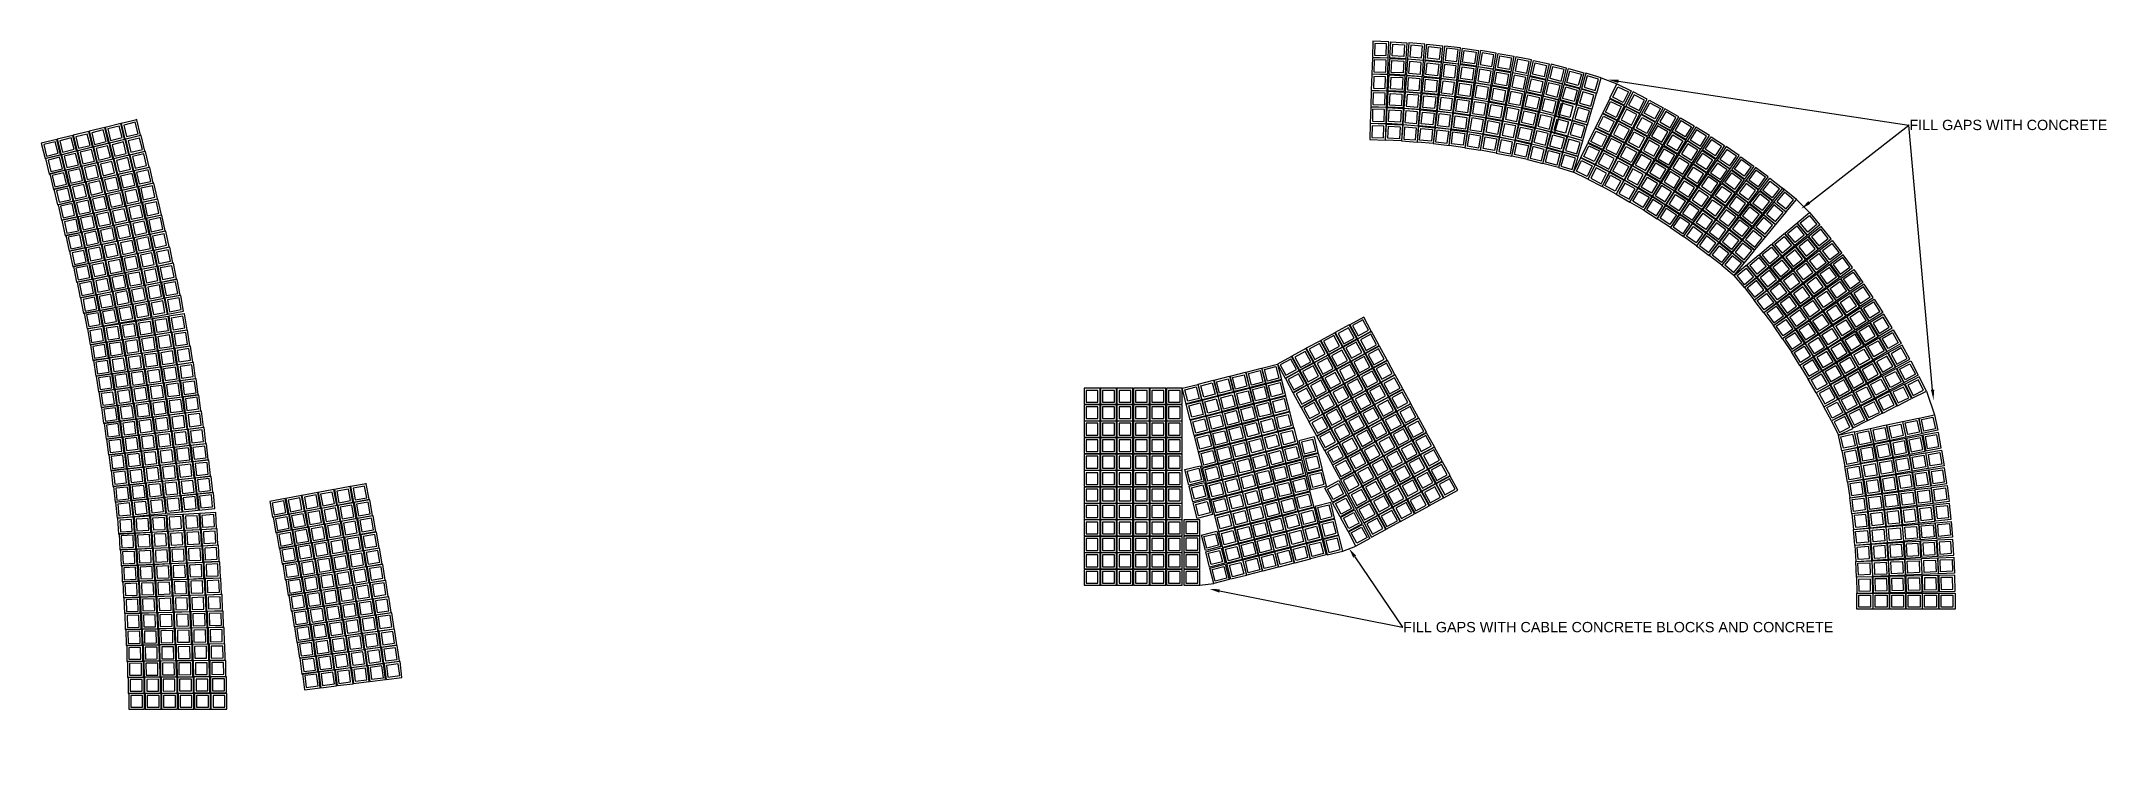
# Model space of a CAD drawing. Header units: inches. Extents: x -1429 to 579, y -302 to 393.
import ezdxf
from ezdxf import colors
from ezdxf.entities.mleader import LeaderData, LeaderLine
from ezdxf.math import Vec2, Vec3

# ---------------------------------------------------------------- set-up
doc = ezdxf.new("R2010")
doc.units = ezdxf.units.IN
doc.header["$MEASUREMENT"] = 0
doc.styles.get("Standard").update_dxf_attribs({"font": 'arial.ttf'})

msp = doc.modelspace()

# ---------------------------------------------------------------- linework, layer by layer
for p, q in [((-134, 392.6), (-134.5, 377.1)), ((-118.5, 392.1), (-134, 392.6)), ((-132.1, 390.5), (-132.5, 379)), ((-120.6, 390.1), (-132.1, 390.5)), ((-121, 378.7), (-120.6, 390.1)), ((-119, 376.6), (-118.5, 392.1)), ((-117.4, 376.5), (-116.5, 392)), ((-116.5, 392), (-101, 391.2)), ((-115.2, 378.4), (-114.6, 389.9)), ((-114.6, 389.9), (-103.1, 389.3)), ((-103.1, 389.3), (-103.8, 377.8)), ((-101, 391.2), (-101.9, 375.7)), ((-99, 391), (-100.2, 375.6)), ((-83.6, 389.9), (-99, 391)), ((-97.2, 388.9), (-98.1, 377.4)), ((-85.7, 388), (-97.2, 388.9)), ((-86.6, 376.6), (-85.7, 388)), ((-84.7, 374.4), (-83.6, 389.9)), ((-83.1, 374.3), (-81.6, 389.7)), ((-81.6, 389.7), (-66.2, 388.2)), ((-80.9, 376.1), (-79.8, 387.5)), ((-79.8, 387.5), (-68.3, 386.4)), ((-68.3, 386.4), (-69.4, 375)), ((-66.2, 388.2), (-67.6, 372.8)), ((-64.2, 388), (-66, 372.6)), ((-48.8, 386.2), (-64.2, 388)), ((-62.4, 385.8), (-63.8, 374.4)), ((-51, 384.5), (-62.4, 385.8)), ((-52.3, 373), (-51, 384.5)), ((-50.6, 370.8), (-48.8, 386.2)), ((-48.9, 370.6), (-46.8, 386)), ((-46.8, 386), (-31.4, 383.8)), ((-46.7, 372.3), (-45.1, 383.7)), ((-45.1, 383.7), (-33.7, 382.1)), ((-33.7, 382.1), (-35.3, 370.7)), ((-31.4, 383.8), (-33.6, 368.5)), ((-29.5, 383.6), (-31.9, 368.2)), ((-14.2, 381.1), (-29.5, 383.6)), ((-134.5, 376.6), (-135, 361.1)), ((-134.5, 377.1), (-119, 376.6)), ((-119, 376.1), (-134.5, 376.6)), ((-132.6, 374.5), (-133, 363)), ((-133, 363), (-121.5, 362.7)), ((-121.1, 374.2), (-132.6, 374.5)), ((-132.5, 379), (-121, 378.7)), ((-121.5, 362.7), (-121.1, 374.2)), ((-119.5, 360.6), (-119, 376.1)), ((-118.2, 360.5), (-117.4, 376)), ((-101.9, 375.7), (-117.4, 376.5)), ((-117.4, 376), (-101.9, 375.2)), ((-116.1, 362.4), (-115.5, 373.9)), ((-104.6, 361.8), (-116.1, 362.4)), ((-115.5, 373.9), (-104, 373.3)), ((-103.8, 377.8), (-115.2, 378.4)), ((-104, 373.3), (-104.6, 361.8)), ((-101.9, 375.2), (-102.7, 359.7)), ((-100.2, 375.1), (-101.4, 359.6)), ((-100.2, 375.6), (-84.7, 374.4)), ((-84.8, 373.9), (-100.2, 375.1)), ((-98.4, 372.9), (-99.3, 361.5)), ((-99.3, 361.5), (-87.8, 360.6)), ((-86.9, 372.1), (-98.4, 372.9)), ((-98.1, 377.4), (-86.6, 376.6)), ((-87.8, 360.6), (-86.9, 372.1)), ((-85.9, 358.5), (-84.8, 373.9)), ((-84.6, 358.4), (-83.1, 373.8)), ((-67.6, 372.8), (-83.1, 374.3)), ((-83.1, 373.8), (-67.7, 372.3)), ((-82.4, 360.2), (-81.3, 371.6)), ((-81.3, 371.6), (-69.9, 370.5)), ((-69.4, 375), (-80.9, 376.1)), ((-69.9, 370.5), (-71, 359.1)), ((-67.7, 372.3), (-69.2, 356.9)), ((-66, 372.1), (-67.8, 356.7)), ((-66, 372.6), (-50.6, 370.8)), ((-50.6, 370.3), (-66, 372.1)), ((-64.3, 369.9), (-65.6, 358.5)), ((-52.9, 368.6), (-64.3, 369.9)), ((-63.8, 374.4), (-52.3, 373)), ((-54.2, 357.2), (-52.9, 368.6)), ((-52.4, 354.9), (-50.6, 370.3)), ((-51.1, 354.8), (-49, 370.1)), ((-49, 370.1), (-33.6, 368)), ((-33.6, 368.5), (-48.9, 370.6)), ((-48.9, 356.5), (-47.3, 367.9)), ((-47.3, 367.9), (-35.9, 366.3)), ((-35.3, 370.7), (-46.7, 372.3)), ((-35.9, 366.3), (-37.5, 354.9)), ((-33.6, 368), (-35.8, 352.6)), ((-32, 367.8), (-34.4, 352.4)), ((-30.3, 365.5), (-32.1, 354.1)), ((-16.7, 365.3), (-32, 367.8)), ((-31.9, 368.2), (-16.6, 365.8)), ((-19, 363.6), (-30.3, 365.5)), ((-27.8, 381.3), (-29.6, 369.9)), ((-29.6, 369.9), (-18.3, 368.1)), ((-16.5, 379.4), (-27.8, 381.3)), ((-20.8, 352.3), (-19, 363.6)), ((-19.1, 350), (-16.7, 365.3)), ((-18.3, 368.1), (-16.5, 379.4)), ((-17.8, 349.8), (-15, 365)), ((-16.6, 365.8), (-14.2, 381.1)), ((-15.5, 351.4), (-13.4, 362.7)), ((-15, 365.5), (-12.2, 380.8)), ((0.3, 362.8), (-15, 365.5)), ((-15, 365), (0.2, 362.3)), ((-13.4, 362.7), (-2.1, 360.7)), ((-12.6, 367.1), (-10.6, 378.4)), ((-1.3, 365.1), (-12.6, 367.1)), ((-12.2, 380.8), (3.1, 378)), ((-10.6, 378.4), (0.7, 376.4)), ((0.2, 362.3), (-2.6, 347)), ((0.7, 376.4), (-1.3, 365.1)), ((1.8, 361.9), (-1.2, 346.8)), ((3.1, 378), (0.3, 362.8)), ((17, 358.9), (1.8, 361.9)), ((5, 377.6), (1.9, 362.4)), ((1.9, 362.4), (17.1, 359.4)), ((6.6, 375.3), (4.3, 364)), ((4.3, 364), (15.6, 361.7)), ((20.2, 374.5), (5, 377.6)), ((17.9, 373), (6.6, 375.3)), ((15.6, 361.7), (17.9, 373)), ((17.1, 359.4), (20.2, 374.5)), ((18.8, 359), (22.2, 374.1)), ((21.2, 360.5), (23.7, 371.7)), ((22.2, 374.1), (37.3, 370.7)), ((23.7, 371.7), (34.9, 369.2)), ((34.9, 369.2), (32.4, 358)), ((37.3, 370.7), (33.9, 355.6)), ((39.2, 370.3), (35.5, 355.2)), ((40.7, 367.8), (37.9, 356.7)), ((54.3, 366.6), (39.2, 370.3)), ((51.9, 365.1), (40.7, 367.8)), ((49.1, 353.9), (51.9, 365.1)), ((50.6, 351.5), (54.3, 366.6)), ((52.2, 351.1), (56.2, 366.1)), ((54.6, 352.5), (57.6, 363.6)), ((56.2, 366.1), (71.2, 361.9)), ((57.6, 363.6), (68.7, 360.6)), ((71.2, 361.9), (67.2, 347.1)), ((73.1, 361.5), (68.8, 346.6)), ((88, 357.1), (73.1, 361.5)), ((-135.6, 344.6), (-136.1, 329.1)), ((-135.1, 360.6), (-135.6, 345.1)), ((-135.6, 345.1), (-120.1, 344.6)), ((-120.1, 344.1), (-135.6, 344.6)), ((-119.6, 360.1), (-135.1, 360.6)), ((-135, 361.1), (-119.5, 360.6)), ((-133.6, 342.6), (-134, 331.1)), ((-122.2, 342.2), (-133.6, 342.6)), ((-133.1, 358.5), (-133.5, 347)), ((-133.5, 347), (-122, 346.7)), ((-121.6, 358.2), (-133.1, 358.5)), ((-122.5, 330.7), (-122.2, 342.2)), ((-122, 346.7), (-121.6, 358.2)), ((-120.6, 328.6), (-120.1, 344.1)), ((-120.1, 344.6), (-119.6, 360.1)), ((-119.9, 328.6), (-119.1, 344.1)), ((-119.1, 344.6), (-118.2, 360)), ((-103.6, 343.7), (-119.1, 344.6)), ((-119.1, 344.1), (-103.6, 343.2)), ((-102.7, 359.7), (-118.2, 360.5)), ((-118.2, 360), (-102.8, 359.2)), ((-117.8, 330.5), (-117.2, 342)), ((-117.2, 342), (-105.7, 341.3)), ((-117, 346.5), (-116.3, 357.9)), ((-105.5, 345.8), (-117, 346.5)), ((-116.3, 357.9), (-104.9, 357.3)), ((-104.9, 357.3), (-105.5, 345.8)), ((-103.6, 343.2), (-104.4, 327.8)), ((-102.6, 343.2), (-103.8, 327.7)), ((-102.8, 359.2), (-103.6, 343.7)), ((-101.4, 359.1), (-102.6, 343.7)), ((-102.6, 343.7), (-87.1, 342.5)), ((-87.2, 342), (-102.6, 343.2)), ((-101.4, 359.6), (-85.9, 358.5)), ((-86, 358), (-101.4, 359.1)), ((-99.6, 357), (-100.4, 345.5)), ((-100.4, 345.5), (-89, 344.7)), ((-88.1, 356.1), (-99.6, 357)), ((-89, 344.7), (-88.1, 356.1)), ((-88.3, 326.6), (-87.2, 342)), ((-87.7, 326.5), (-86.2, 341.9)), ((-87.1, 342.5), (-86, 358)), ((-86.2, 341.9), (-70.7, 340.5)), ((-86.1, 342.4), (-84.6, 357.9)), ((-70.7, 341), (-86.1, 342.4)), ((-69.2, 356.9), (-84.6, 358.4)), ((-84.6, 357.9), (-69.2, 356.4)), ((-83.9, 344.2), (-82.8, 355.7)), ((-72.5, 343.1), (-83.9, 344.2)), ((-82.8, 355.7), (-71.4, 354.6)), ((-71, 359.1), (-82.4, 360.2)), ((-71.4, 354.6), (-72.5, 343.1)), ((-69.2, 356.4), (-70.7, 341)), ((-67.9, 356.2), (-69.7, 340.8)), ((-52.5, 354.4), (-67.9, 356.2)), ((-67.8, 356.7), (-52.4, 354.9)), ((-66.1, 354), (-67.5, 342.6)), ((-67.5, 342.6), (-56.1, 341.3)), ((-54.7, 352.7), (-66.1, 354)), ((-65.6, 358.5), (-54.2, 357.2)), ((-56.1, 341.3), (-54.7, 352.7)), ((-54.3, 339), (-52.5, 354.4)), ((-53.3, 338.9), (-51.2, 354.3)), ((-51.2, 354.3), (-35.8, 352.1)), ((-35.8, 352.6), (-51.1, 354.8)), ((-51.1, 340.6), (-49.5, 352)), ((-49.5, 352), (-38.1, 350.4)), ((-37.5, 354.9), (-48.9, 356.5)), ((-38.1, 350.4), (-39.7, 339)), ((-35.8, 352.1), (-38, 336.8)), ((-34.5, 352), (-37, 336.6)), ((-32.9, 349.7), (-34.7, 338.3)), ((-19.2, 349.5), (-34.5, 352)), ((-34.4, 352.4), (-19.1, 350)), ((-21.5, 347.8), (-32.9, 349.7)), ((-32.1, 354.1), (-20.8, 352.3)), ((-23.3, 336.5), (-21.5, 347.8)), ((-21.7, 334.2), (-19.2, 349.5)), ((-20.7, 334), (-17.9, 349.3)), ((-18.3, 335.6), (-16.3, 347)), ((-17.9, 349.3), (-2.6, 346.5)), ((-2.6, 347), (-17.8, 349.8)), ((-16.3, 347), (-5, 344.9)), ((-4.2, 349.3), (-15.5, 351.4)), ((-5, 344.9), (-7, 333.6)), ((-2.6, 346.5), (-5.4, 331.3)), ((-1.3, 346.3), (-4.4, 331.1)), ((-2.1, 360.7), (-4.2, 349.3)), ((0.2, 343.9), (-2.1, 332.6)), ((13.9, 343.2), (-1.3, 346.3)), ((-1.2, 346.8), (13.9, 343.7)), ((11.5, 341.6), (0.2, 343.9)), ((3.4, 359.6), (1.1, 348.3)), ((1.1, 348.3), (12.4, 346)), ((14.7, 357.3), (3.4, 359.6)), ((9.2, 330.4), (11.5, 341.6)), ((10.8, 328), (13.9, 343.2)), ((11.8, 327.8), (15.2, 342.9)), ((12.4, 346), (14.7, 357.3)), ((13.9, 343.7), (17, 358.9)), ((15.2, 342.9), (30.3, 339.5)), ((15.3, 343.4), (18.7, 358.5)), ((30.4, 340), (15.3, 343.4)), ((17.7, 344.9), (20.2, 356.1)), ((28.9, 342.4), (17.7, 344.9)), ((18.7, 358.5), (33.8, 355.1)), ((33.9, 355.6), (18.8, 359)), ((20.2, 356.1), (31.4, 353.6)), ((32.4, 358), (21.2, 360.5)), ((31.4, 353.6), (28.9, 342.4)), ((33.8, 355.1), (30.4, 340)), ((35.4, 354.7), (31.7, 339.7)), ((36.9, 352.3), (34.1, 341.1)), ((50.5, 351), (35.4, 354.7)), ((35.5, 355.2), (50.6, 351.5)), ((48, 349.6), (36.9, 352.3)), ((37.9, 356.7), (49.1, 353.9)), ((45.3, 338.4), (48, 349.6)), ((46.7, 336), (50.5, 351)), ((48, 335.6), (52.1, 350.6)), ((50.5, 337), (53.5, 348.2)), ((52.1, 350.6), (67, 346.6)), ((67.2, 347.1), (52.2, 351.1)), ((53.5, 348.2), (64.6, 345.2)), ((65.7, 349.5), (54.6, 352.5)), ((64.6, 345.2), (61.6, 334.1)), ((67, 346.6), (63, 331.6)), ((68.6, 346.1), (64.3, 331.2)), ((68.7, 360.6), (65.7, 349.5)), ((70, 343.6), (66.8, 332.6)), ((83.5, 341.8), (68.6, 346.1)), ((68.8, 346.6), (83.7, 342.3)), ((81, 340.4), (70, 343.6)), ((74.5, 359), (71.3, 348)), ((71.3, 348), (82.3, 344.7)), ((85.5, 355.8), (74.5, 359)), ((79.2, 326.9), (83.5, 341.8)), ((82.3, 344.7), (85.5, 355.8)), ((83.7, 342.3), (88, 357.1)), ((88, 357.1), (103.3, 351.2)), ((96.5, 337.3), (103.3, 351.2)), ((99.2, 338.2), (104.3, 348.5)), ((103.3, 351.2), (117.3, 344.3)), ((104.3, 348.5), (114.6, 343.4)), ((114.6, 343.4), (109.5, 333.1)), ((117.3, 344.3), (110.4, 330.4)), ((119, 343.4), (111.9, 329.7)), ((132.8, 336.3), (119, 343.4)), ((-136.1, 328.6), (-136.6, 313.1)), ((-136.1, 329.1), (-120.6, 328.6)), ((-120.6, 328.1), (-136.1, 328.6)), ((-134.2, 326.6), (-134.5, 315.1)), ((-122.7, 326.2), (-134.2, 326.6)), ((-134, 331.1), (-122.5, 330.7)), ((-123.1, 314.7), (-122.7, 326.2)), ((-121.1, 312.6), (-120.6, 328.1)), ((-120.8, 312.6), (-120, 328.1)), ((-120, 328.1), (-104.5, 327.3)), ((-104.4, 327.8), (-119.9, 328.6)), ((-118.7, 314.5), (-118.1, 326)), ((-118.1, 326), (-106.6, 325.4)), ((-106.3, 329.9), (-117.8, 330.5)), ((-106.6, 325.4), (-107.2, 313.9)), ((-105.7, 341.3), (-106.3, 329.9)), ((-104.5, 327.3), (-105.3, 311.8)), ((-103.8, 327.2), (-105, 311.8)), ((-103.8, 327.7), (-88.3, 326.6)), ((-88.4, 326.1), (-103.8, 327.2)), ((-102, 325.1), (-102.8, 313.6)), ((-90.5, 324.2), (-102, 325.1)), ((-100.8, 341), (-101.6, 329.6)), ((-101.6, 329.6), (-90.2, 328.7)), ((-89.3, 340.2), (-100.8, 341)), ((-91.4, 312.7), (-90.5, 324.2)), ((-90.2, 328.7), (-89.3, 340.2)), ((-89.5, 310.6), (-88.4, 326.1)), ((-89.2, 310.6), (-87.7, 326)), ((-72.2, 325), (-87.7, 326.5)), ((-87.7, 326), (-72.3, 324.5)), ((-87, 312.4), (-85.9, 323.8)), ((-85.9, 323.8), (-74.5, 322.7)), ((-85.5, 328.3), (-84.4, 339.7)), ((-74, 327.2), (-85.5, 328.3)), ((-84.4, 339.7), (-72.9, 338.7)), ((-74.5, 322.7), (-75.6, 311.3)), ((-72.9, 338.7), (-74, 327.2)), ((-72.3, 324.5), (-73.8, 309.1)), ((-71.6, 324.5), (-73.4, 309.1)), ((-70.7, 340.5), (-72.2, 325)), ((-69.8, 340.3), (-71.6, 325)), ((-71.6, 325), (-56.2, 323.2)), ((-56.2, 322.7), (-71.6, 324.5)), ((-69.9, 322.2), (-71.2, 310.8)), ((-58.4, 320.9), (-69.9, 322.2)), ((-54.4, 338.5), (-69.8, 340.3)), ((-69.7, 340.8), (-54.3, 339)), ((-68, 338.1), (-69.3, 326.7)), ((-69.3, 326.7), (-57.9, 325.4)), ((-56.6, 336.8), (-68, 338.1)), ((-58, 307.3), (-56.2, 322.7)), ((-57.9, 325.4), (-56.6, 336.8)), ((-57.7, 307.2), (-55.6, 322.6)), ((-56.2, 323.2), (-54.4, 338.5)), ((-55.6, 322.6), (-40.2, 320.4)), ((-55.5, 323.1), (-53.4, 338.4)), ((-40.1, 320.9), (-55.5, 323.1)), ((-53.4, 338.4), (-38, 336.3)), ((-38, 336.8), (-53.3, 338.9)), ((-53.2, 324.8), (-51.7, 336.2)), ((-41.9, 323.2), (-53.2, 324.8)), ((-51.7, 336.2), (-40.3, 334.6)), ((-39.7, 339), (-51.1, 340.6)), ((-40.3, 334.6), (-41.9, 323.2)), ((-38, 336.3), (-40.1, 320.9)), ((-37, 336.2), (-39.5, 320.8)), ((-35.4, 333.9), (-37.2, 322.5)), ((-37.2, 322.5), (-25.8, 320.7)), ((-37, 336.6), (-21.7, 334.2)), ((-21.7, 333.7), (-37, 336.2)), ((-24, 332), (-35.4, 333.9)), ((-34.7, 338.3), (-23.3, 336.5)), ((-25.8, 320.7), (-24, 332)), ((-24.2, 318.4), (-21.7, 333.7)), ((-23.5, 318.3), (-20.8, 333.5)), ((-21.2, 319.9), (-19.1, 331.2)), ((-20.8, 333.5), (-5.5, 330.8)), ((-5.4, 331.3), (-20.7, 334)), ((-19.1, 331.2), (-7.8, 329.2)), ((-7, 333.6), (-18.3, 335.6)), ((-7.8, 329.2), (-9.9, 317.8)), ((-5.5, 330.8), (-8.3, 315.5)), ((-4.5, 330.6), (-7.6, 315.4)), ((-3, 328.2), (-5.2, 317)), ((10.7, 327.5), (-4.5, 330.6)), ((-4.4, 331.1), (10.8, 328)), ((8.3, 325.9), (-3, 328.2)), ((-2.1, 332.6), (9.2, 330.4)), ((6, 314.7), (8.3, 325.9)), ((7.6, 312.3), (10.7, 327.5)), ((8.2, 312.2), (11.6, 327.3)), ((10.6, 313.7), (13.2, 324.9)), ((11.6, 327.3), (26.8, 323.9)), ((26.9, 324.4), (11.8, 327.8)), ((13.2, 324.9), (24.4, 322.4)), ((14.1, 329.3), (16.7, 340.5)), ((25.4, 326.8), (14.1, 329.3)), ((16.7, 340.5), (27.9, 338)), ((24.4, 322.4), (21.8, 311.2)), ((26.8, 323.9), (23.4, 308.8)), ((27.7, 323.7), (24, 308.6)), ((27.9, 338), (25.4, 326.8)), ((30.3, 339.5), (26.9, 324.4)), ((42.8, 320), (27.7, 323.7)), ((31.6, 339.2), (27.9, 324.2)), ((27.9, 324.2), (42.9, 320.4)), ((33, 336.8), (30.3, 325.6)), ((30.3, 325.6), (41.4, 322.9)), ((46.6, 335.5), (31.6, 339.2)), ((31.7, 339.7), (46.7, 336)), ((44.2, 334), (33, 336.8)), ((34.1, 341.1), (45.3, 338.4)), ((41.4, 322.9), (44.2, 334)), ((42.9, 320.4), (46.6, 335.5)), ((43.9, 320.2), (47.9, 335.2)), ((46.3, 321.6), (49.3, 332.7)), ((57.4, 318.6), (46.3, 321.6)), ((50.6, 333), (46.6, 318)), ((47.9, 335.2), (62.9, 331.1)), ((63, 331.6), (48, 335.6)), ((49.3, 332.7), (60.4, 329.7)), ((61.6, 334.1), (50.5, 337)), ((60.4, 329.7), (57.4, 318.6)), ((64.1, 330.8), (59.8, 315.9)), ((65.5, 328.3), (62.3, 317.2)), ((79, 326.4), (64.1, 330.8)), ((64.3, 331.2), (79.2, 326.9)), ((76.5, 325.1), (65.5, 328.3)), ((66.8, 332.6), (77.8, 329.4)), ((73.3, 314), (76.5, 325.1)), ((74.7, 311.5), (79, 326.4)), ((77.8, 329.4), (81, 340.4)), ((82.4, 308.5), (89.2, 322.5)), ((89.2, 322.5), (103.1, 315.6)), ((89.5, 322.9), (96.3, 336.8)), ((103.4, 316.1), (89.5, 322.9)), ((92.1, 323.8), (97.2, 334.1)), ((102.5, 318.7), (92.1, 323.8)), ((96.3, 336.8), (110.2, 330)), ((110.4, 330.4), (96.5, 337.3)), ((97.2, 334.1), (107.5, 329.1)), ((109.5, 333.1), (99.2, 338.2)), ((107.5, 329.1), (102.5, 318.7)), ((110.2, 330), (103.4, 316.1)), ((111.7, 329.2), (104.6, 315.5)), ((112.5, 326.5), (107.3, 316.3)), ((125.5, 322.1), (111.7, 329.2)), ((111.9, 329.7), (125.7, 322.6)), ((122.8, 321.3), (112.5, 326.5)), ((119.9, 340.7), (114.6, 330.5)), ((114.6, 330.5), (124.8, 325.2)), ((118.3, 308.3), (125.5, 322.1)), ((119.5, 307.7), (126.9, 321.3)), ((130.1, 335.5), (119.9, 340.7)), ((124.8, 325.2), (130.1, 335.5)), ((125.7, 322.6), (132.8, 336.3)), ((126.9, 321.3), (140.5, 313.9)), ((127.2, 321.8), (134.6, 335.4)), ((140.8, 314.4), (127.2, 321.8)), ((129.9, 322.6), (135.4, 332.7)), ((140, 317.1), (129.9, 322.6)), ((134.6, 335.4), (148.2, 328)), ((135.4, 332.7), (145.5, 327.2)), ((145.5, 327.2), (140, 317.1)), ((148.2, 328), (140.8, 314.4)), ((149.9, 327), (142.2, 313.5)), ((150.7, 324.3), (145, 314.3)), ((163.4, 319.3), (149.9, 327)), ((160.7, 318.6), (150.7, 324.3)), ((-1382.5, 305), (-1397.6, 301.3)), ((-1397.6, 301.3), (-1393.9, 286.2)), ((-1384, 302.5), (-1395.2, 299.8)), ((-1381.3, 291.4), (-1384, 302.5)), ((-1378.8, 289.9), (-1382.5, 305)), ((-1367, 308.8), (-1382, 305.1)), ((-1382, 305.1), (-1378.3, 290)), ((-1368.5, 306.4), (-1379.6, 303.6)), ((-1379.6, 303.6), (-1376.9, 292.4)), ((-1365.7, 295.2), (-1368.5, 306.4)), ((-1363.3, 293.7), (-1367, 308.8)), ((-1351.4, 312.6), (-1366.5, 308.9)), ((-1366.5, 308.9), (-1362.8, 293.8)), ((-1352.9, 310.2), (-1364.1, 307.4)), ((-1364.1, 307.4), (-1361.3, 296.3)), ((-1350.2, 299), (-1352.9, 310.2)), ((-1347.8, 297.5), (-1351.4, 312.6)), ((-1335.9, 316.4), (-1351, 312.7)), ((-1351, 312.7), (-1347.3, 297.6)), ((-1337.4, 314), (-1348.5, 311.2)), ((-1348.5, 311.2), (-1345.8, 300.1)), ((-1347.3, 297.6), (-1332.2, 301.3)), ((-1345.8, 300.1), (-1334.6, 302.8)), ((-1334.6, 302.8), (-1337.4, 314)), ((-1335.9, 316.4), (-1336, 316.9)), ((-1332.2, 301.3), (-1335.9, 316.4)), ((-136.6, 312.6), (-137.1, 297.1)), ((-136.6, 313.1), (-121.1, 312.6)), ((-121.1, 312.1), (-136.6, 312.6)), ((-134.7, 310.6), (-135.1, 299.1)), ((-123.2, 310.2), (-134.7, 310.6)), ((-134.5, 315.1), (-123.1, 314.7)), ((-123.6, 298.7), (-123.2, 310.2)), ((-121.6, 296.6), (-121.1, 312.1)), ((-121.6, 296.6), (-120.8, 312.1)), ((-105.3, 311.8), (-120.8, 312.6)), ((-120.8, 312.1), (-105.3, 311.3)), ((-119.5, 298.5), (-118.9, 310)), ((-118.9, 310), (-107.4, 309.4)), ((-107.2, 313.9), (-118.7, 314.5)), ((-107.4, 309.4), (-108.1, 297.9)), ((-105.3, 311.3), (-106.2, 295.8)), ((-105, 311.3), (-106.2, 295.8)), ((-105, 311.8), (-89.5, 310.6)), ((-89.6, 310.1), (-105, 311.3)), ((-103.2, 309.1), (-104, 297.6)), ((-91.7, 308.3), (-103.2, 309.1)), ((-102.8, 313.6), (-91.4, 312.7)), ((-92.6, 296.8), (-91.7, 308.3)), ((-90.7, 294.6), (-89.2, 310.1)), ((-90.7, 294.6), (-89.6, 310.1)), ((-73.8, 309.1), (-89.2, 310.6)), ((-89.2, 310.1), (-73.8, 308.6)), ((-88.5, 296.4), (-87.4, 307.9)), ((-87.4, 307.9), (-76, 306.8)), ((-75.6, 311.3), (-87, 312.4)), ((-76, 306.8), (-77.1, 295.4)), ((-73.8, 308.6), (-75.3, 293.2)), ((-73.5, 308.6), (-75.3, 293.2)), ((-58.1, 306.8), (-73.5, 308.6)), ((-73.4, 309.1), (-58, 307.3)), ((-71.7, 306.3), (-73.1, 294.9)), ((-60.3, 305), (-71.7, 306.3)), ((-71.2, 310.8), (-59.8, 309.5)), ((-61.6, 293.6), (-60.3, 305)), ((-59.9, 291.4), (-58.1, 306.8)), ((-59.9, 291.4), (-57.8, 306.7)), ((-59.8, 309.5), (-58.4, 320.9)), ((-57.8, 306.7), (-42.4, 304.6)), ((-42.3, 305.1), (-57.7, 307.2)), ((-57.6, 293.1), (-56.1, 304.5)), ((-56.1, 304.5), (-44.7, 302.9)), ((-55.4, 308.9), (-53.9, 320.3)), ((-44, 307.3), (-55.4, 308.9)), ((-53.9, 320.3), (-42.5, 318.7)), ((-44.7, 302.9), (-46.2, 291.5)), ((-42.1, 304.6), (-44.5, 289.2)), ((-42.4, 304.6), (-44.5, 289.2)), ((-42.5, 318.7), (-44, 307.3)), ((-40.2, 320.4), (-42.3, 305.1)), ((-40.4, 302.3), (-42.2, 290.9)), ((-26.8, 302.1), (-42.1, 304.6)), ((-39.6, 320.4), (-42, 305)), ((-42, 305), (-26.7, 302.6)), ((-29.1, 300.4), (-40.4, 302.3)), ((-37.9, 318.1), (-39.7, 306.7)), ((-39.7, 306.7), (-28.4, 304.9)), ((-24.3, 317.9), (-39.6, 320.4)), ((-39.5, 320.8), (-24.2, 318.4)), ((-26.5, 316.2), (-37.9, 318.1)), ((-29.2, 286.8), (-26.5, 302.1)), ((-29.2, 286.8), (-26.8, 302.1)), ((-28.4, 304.9), (-26.5, 316.2)), ((-26.7, 302.6), (-24.3, 317.9)), ((-26.5, 302.1), (-11.2, 299.3)), ((-26.4, 302.5), (-23.6, 317.8)), ((-11.1, 299.8), (-26.4, 302.5)), ((-24, 304.2), (-22, 315.5)), ((-12.7, 302.1), (-24, 304.2)), ((-23.6, 317.8), (-8.4, 315)), ((-8.3, 315.5), (-23.5, 318.3)), ((-22, 315.5), (-10.7, 313.4)), ((-9.9, 317.8), (-21.2, 319.9)), ((-10.7, 313.4), (-12.7, 302.1)), ((-8.4, 315), (-11.1, 299.8)), ((-7.7, 314.9), (-10.8, 299.7)), ((-6.1, 312.5), (-8.4, 301.3)), ((-8.4, 301.3), (2.8, 299)), ((7.5, 311.8), (-7.7, 314.9)), ((-7.6, 315.4), (7.6, 312.3)), ((5.1, 310.3), (-6.1, 312.5)), ((-5.2, 317), (6, 314.7)), ((2.8, 299), (5.1, 310.3)), ((4.4, 296.6), (7.5, 311.8)), ((4.7, 296.6), (8.1, 311.7)), ((7.1, 298.1), (9.6, 309.3)), ((8.1, 311.7), (23.3, 308.3)), ((23.4, 308.8), (8.2, 312.2)), ((9.6, 309.3), (20.9, 306.8)), ((21.8, 311.2), (10.6, 313.7)), ((20.9, 306.8), (18.3, 295.6)), ((23.3, 308.3), (19.9, 293.2)), ((23.9, 308.1), (20.2, 293.1)), ((25.4, 305.7), (22.6, 294.5)), ((38.9, 304.4), (23.9, 308.1)), ((24, 308.6), (39.1, 304.9)), ((36.5, 303), (25.4, 305.7)), ((29.2, 321.2), (26.4, 310.1)), ((26.4, 310.1), (37.6, 307.3)), ((40.4, 318.5), (29.2, 321.2)), ((33.8, 291.8), (36.5, 303)), ((35.2, 289.4), (38.9, 304.4)), ((35.6, 289.3), (39.6, 304.3)), ((37.6, 307.3), (40.4, 318.5)), ((38, 290.7), (41, 301.8)), ((39.1, 304.9), (42.8, 320)), ((39.6, 304.3), (54.5, 300.2)), ((39.7, 304.7), (43.7, 319.7)), ((54.7, 300.7), (39.7, 304.7)), ((41, 301.8), (52.1, 298.8)), ((42.2, 306.1), (45.2, 317.3)), ((53.3, 303.2), (42.2, 306.1)), ((46.4, 317.5), (42.4, 302.5)), ((43.7, 319.7), (58.7, 315.7)), ((58.8, 316.2), (43.9, 320.2)), ((45.2, 317.3), (56.3, 314.3)), ((56.3, 314.3), (53.3, 303.2)), ((59.7, 315.4), (55.3, 300.5)), ((61, 312.9), (57.8, 301.9)), ((57.8, 301.9), (68.8, 298.7)), ((74.5, 311.1), (59.7, 315.4)), ((59.8, 315.9), (74.7, 311.5)), ((72.1, 309.7), (61, 312.9)), ((62.3, 317.2), (73.3, 314)), ((68.8, 298.7), (72.1, 309.7)), ((70.2, 296.2), (74.5, 311.1)), ((75.3, 294.2), (82.2, 308.1)), ((78, 295.1), (83.1, 305.4)), ((82.2, 308.1), (96.1, 301.3)), ((96.3, 301.7), (82.4, 308.5)), ((83.1, 305.4), (93.4, 300.3)), ((85.1, 309.5), (90.1, 319.8)), ((95.4, 304.4), (85.1, 309.5)), ((96.1, 301.3), (89.3, 287.3)), ((90.1, 319.8), (100.5, 314.7)), ((100.5, 314.7), (95.4, 304.4)), ((103.1, 315.6), (96.3, 301.7)), ((104.3, 315), (97.2, 301.3)), ((97.2, 301.3), (111, 294.1)), ((105.2, 312.3), (99.9, 302.1)), ((99.9, 302.1), (110.1, 296.8)), ((118.1, 307.9), (104.3, 315)), ((104.6, 315.5), (118.3, 308.3)), ((115.4, 307), (105.2, 312.3)), ((107.3, 316.3), (117.5, 311)), ((110.1, 296.8), (115.4, 307)), ((111, 294.1), (118.1, 307.9)), ((111.9, 293.7), (119.3, 307.3)), ((114.6, 294.5), (120.1, 304.6)), ((117.5, 311), (122.8, 321.3)), ((119.3, 307.3), (132.9, 299.9)), ((133.1, 300.3), (119.5, 307.7)), ((120.1, 304.6), (130.2, 299.1)), ((122.2, 308.5), (127.7, 318.6)), ((132.3, 303), (122.2, 308.5)), ((127.7, 318.6), (137.8, 313.1)), ((137.8, 313.1), (132.3, 303)), ((140.5, 313.9), (133.1, 300.3)), ((142, 313.1), (134.3, 299.6)), ((142.7, 310.4), (137, 300.4)), ((155.4, 305.4), (142, 313.1)), ((142.2, 313.5), (155.7, 305.8)), ((152.7, 304.7), (142.7, 310.4)), ((145, 314.3), (155, 308.6)), ((147, 294.7), (152.7, 304.7)), ((147.8, 292), (155.4, 305.4)), ((148.9, 291.3), (156.9, 304.6)), ((151.7, 292), (157.6, 301.8)), ((155, 308.6), (160.7, 318.6)), ((155.7, 305.8), (163.4, 319.3)), ((156.9, 304.6), (170.2, 296.6)), ((157.1, 305), (165.1, 318.3)), ((170.4, 297), (157.1, 305)), ((157.6, 301.8), (167.4, 295.9)), ((159.9, 305.7), (165.8, 315.5)), ((169.7, 299.8), (159.9, 305.7)), ((165.1, 318.3), (178.4, 310.3)), ((165.8, 315.5), (175.7, 309.6)), ((175.7, 309.6), (169.7, 299.8)), ((178.4, 310.3), (170.4, 297)), ((180.1, 309.3), (171.9, 296.1)), ((180.7, 306.5), (174.6, 296.8)), ((193.2, 301), (180.1, 309.3)), ((190.5, 300.4), (180.7, 306.5)), ((-1413.6, 297.3), (-1428.7, 293.7)), ((-1428.7, 293.7), (-1425, 278.6)), ((-1415.1, 294.9), (-1426.2, 292.2)), ((-1426.2, 292.2), (-1423.5, 281)), ((-1425, 278.6), (-1409.9, 282.3)), ((-1409.4, 282.3), (-1424.5, 278.7)), ((-1423.5, 281), (-1412.3, 283.8)), ((-1412.3, 283.8), (-1415.1, 294.9)), ((-1409.9, 282.3), (-1413.6, 297.3)), ((-1398.1, 301.2), (-1413.1, 297.5)), ((-1413.1, 297.5), (-1409.4, 282.4)), ((-1399.5, 298.7), (-1410.7, 296)), ((-1410.7, 296), (-1408, 284.8)), ((-1409.4, 282.4), (-1394.4, 286.1)), ((-1405.8, 267.3), (-1409.4, 282.3)), ((-1393.8, 286.1), (-1408.9, 282.4)), ((-1408.9, 282.4), (-1405.3, 267.4)), ((-1408, 284.8), (-1396.8, 287.6)), ((-1395.3, 283.6), (-1406.5, 281)), ((-1396.8, 287.6), (-1399.5, 298.7)), ((-1394.4, 286.1), (-1398.1, 301.2)), ((-1392.6, 272.5), (-1395.3, 283.6)), ((-1395.2, 299.8), (-1392.4, 288.6)), ((-1393.9, 286.2), (-1378.8, 289.9)), ((-1390.2, 271), (-1393.8, 286.1)), ((-1378.3, 289.8), (-1393.4, 286.2)), ((-1393.4, 286.2), (-1389.8, 271.1)), ((-1392.4, 288.6), (-1381.3, 291.4)), ((-1379.8, 287.4), (-1391, 284.7)), ((-1391, 284.7), (-1388.3, 273.5)), ((-1377.1, 276.2), (-1379.8, 287.4)), ((-1378.3, 290), (-1363.3, 293.7)), ((-1374.7, 274.7), (-1378.3, 289.8)), ((-1362.7, 293.5), (-1377.8, 289.9)), ((-1377.8, 289.9), (-1374.2, 274.8)), ((-1376.9, 292.4), (-1365.7, 295.2)), ((-1364.2, 291.1), (-1375.4, 288.4)), ((-1375.4, 288.4), (-1372.7, 277.2)), ((-1361.5, 279.9), (-1364.2, 291.1)), ((-1362.8, 293.8), (-1347.8, 297.5)), ((-1359.1, 278.4), (-1362.7, 293.5)), ((-1347.2, 297.2), (-1362.2, 293.6)), ((-1362.2, 293.6), (-1358.6, 278.6)), ((-1361.3, 296.3), (-1350.2, 299)), ((-1348.6, 294.8), (-1359.8, 292.1)), ((-1359.8, 292.1), (-1357.2, 281)), ((-1358.6, 278.6), (-1343.6, 282.2)), ((-1343, 281.9), (-1358.1, 278.3)), ((-1357.2, 281), (-1346, 283.6)), ((-1346, 283.6), (-1348.6, 294.8)), ((-1343.6, 282.2), (-1347.2, 297.2)), ((-1331.6, 301), (-1346.7, 297.4)), ((-1346.7, 297.4), (-1343.1, 282.3)), ((-1333.1, 298.6), (-1344.3, 295.9)), ((-1344.3, 295.9), (-1341.6, 284.7)), ((-1343.1, 282.3), (-1328, 285.9)), ((-1339.4, 266.8), (-1343, 281.9)), ((-1327.4, 285.5), (-1342.5, 282)), ((-1342.5, 282), (-1339, 266.9)), ((-1341.6, 284.7), (-1330.4, 287.4)), ((-1328.9, 283.1), (-1340.1, 280.5)), ((-1330.4, 287.4), (-1333.1, 298.6)), ((-1328, 285.9), (-1331.6, 301)), ((-1326.3, 271.9), (-1328.9, 283.1)), ((-1323.9, 270.4), (-1327.4, 285.5)), ((-137.1, 297.1), (-121.6, 296.6)), ((-135.1, 299.1), (-123.6, 298.7)), ((-106.2, 295.8), (-121.6, 296.6)), ((-108.1, 297.9), (-119.5, 298.5)), ((-106.2, 295.8), (-90.7, 294.6)), ((-104, 297.6), (-92.6, 296.8)), ((-75.3, 293.2), (-90.7, 294.6)), ((-77.1, 295.4), (-88.5, 296.4)), ((-75.3, 293.2), (-59.9, 291.4)), ((-73.1, 294.9), (-61.6, 293.6)), ((-44.5, 289.2), (-59.9, 291.4)), ((-46.2, 291.5), (-57.6, 293.1)), ((-44.5, 289.2), (-29.2, 286.8)), ((-42.2, 290.9), (-30.9, 289.1)), ((-30.9, 289.1), (-29.1, 300.4)), ((-14, 284), (-29.2, 286.8)), ((-26.9, 288.4), (-24.8, 299.7)), ((-15.6, 286.4), (-26.9, 288.4)), ((-24.8, 299.7), (-13.5, 297.7)), ((-13.5, 297.7), (-15.6, 286.4)), ((-11.2, 299.3), (-14, 284)), ((-10.9, 299.2), (-14, 284)), ((-14, 284), (1.2, 281)), ((-9.3, 296.9), (-11.6, 285.6)), ((-11.6, 285.6), (-0.3, 283.3)), ((4.3, 296.1), (-10.9, 299.2)), ((-10.8, 299.7), (4.4, 296.6)), ((1.9, 294.6), (-9.3, 296.9)), ((-0.3, 283.3), (1.9, 294.6)), ((1.2, 281), (4.3, 296.1)), ((1.2, 281), (4.6, 296.1)), ((3.6, 282.5), (6.1, 293.7)), ((14.8, 279.9), (3.6, 282.5)), ((4.6, 296.1), (19.7, 292.7)), ((19.9, 293.2), (4.7, 296.6)), ((6.1, 293.7), (17.4, 291.2)), ((18.3, 295.6), (7.1, 298.1)), ((17.4, 291.2), (14.8, 279.9)), ((19.7, 292.7), (16.3, 277.6)), ((20.1, 292.6), (16.3, 277.6)), ((21.5, 290.2), (18.8, 279)), ((35.1, 288.9), (20.1, 292.6)), ((20.2, 293.1), (35.2, 289.4)), ((32.7, 287.4), (21.5, 290.2)), ((22.6, 294.5), (33.8, 291.8)), ((29.9, 276.3), (32.7, 287.4)), ((31.4, 273.8), (35.1, 288.9)), ((31.4, 273.8), (35.4, 288.8)), ((33.8, 275.2), (36.8, 286.4)), ((35.4, 288.8), (50.4, 284.8)), ((50.5, 285.3), (35.6, 289.3)), ((36.8, 286.4), (47.9, 283.4)), ((49.1, 287.7), (38, 290.7)), ((47.9, 283.4), (44.9, 272.3)), ((50.4, 284.8), (46.4, 269.8)), ((50.7, 284.7), (46.4, 269.8)), ((52.1, 282.2), (48.8, 271.2)), ((52.1, 298.8), (49.1, 287.7)), ((54.5, 300.2), (50.5, 285.3)), ((65.6, 280.3), (50.7, 284.7)), ((55.2, 300), (50.8, 285.2)), ((50.8, 285.2), (65.7, 280.8)), ((63.1, 279), (52.1, 282.2)), ((56.5, 297.6), (53.3, 286.5)), ((53.3, 286.5), (64.4, 283.3)), ((70.1, 295.7), (55.2, 300)), ((55.3, 300.5), (70.2, 296.2)), ((67.6, 294.3), (56.5, 297.6)), ((64.4, 283.3), (67.6, 294.3)), ((65.7, 280.8), (70.1, 295.7)), ((68.3, 279.8), (75.1, 293.7)), ((71, 280.7), (76, 291.1)), ((75.1, 293.7), (89, 286.9)), ((89.3, 287.3), (75.3, 294.2)), ((76, 291.1), (86.4, 286)), ((88.3, 290), (78, 295.1)), ((86.4, 286), (81.3, 275.7)), ((89, 286.9), (82.2, 273)), ((89.6, 286.6), (82.5, 272.8)), ((90.5, 283.9), (85.2, 273.7)), ((93.4, 300.3), (88.3, 290)), ((103.4, 279.5), (89.6, 286.6)), ((97, 300.8), (89.9, 287)), ((89.9, 287), (103.6, 279.9)), ((100.7, 278.6), (90.5, 283.9)), ((97.8, 298.1), (92.6, 287.9)), ((92.6, 287.9), (102.8, 282.6)), ((110.7, 293.7), (97, 300.8)), ((108.1, 292.8), (97.8, 298.1)), ((102.8, 282.6), (108.1, 292.8)), ((103.6, 279.9), (110.7, 293.7)), ((104.2, 279.6), (111.6, 293.2)), ((106.9, 280.4), (112.4, 290.5)), ((111.6, 293.2), (125.2, 285.8)), ((125.5, 286.2), (111.9, 293.7)), ((112.4, 290.5), (122.5, 285)), ((124.7, 289), (114.6, 294.5)), ((122.5, 285), (117, 274.9)), ((125.2, 285.8), (117.8, 272.2)), ((126.1, 285.3), (118.4, 271.9)), ((126.9, 282.6), (121.1, 272.6)), ((130.2, 299.1), (124.7, 289)), ((132.9, 299.9), (125.5, 286.2)), ((139.6, 277.6), (126.1, 285.3)), ((134, 299.2), (126.4, 285.8)), ((126.4, 285.8), (139.8, 278.1)), ((136.8, 276.9), (126.9, 282.6)), ((134.8, 296.5), (129.1, 286.5)), ((129.1, 286.5), (139.1, 280.8)), ((147.5, 291.5), (134, 299.2)), ((134.3, 299.6), (147.8, 292)), ((144.8, 290.8), (134.8, 296.5)), ((137, 300.4), (147, 294.7)), ((139.1, 280.8), (144.8, 290.8)), ((139.8, 278.1), (147.5, 291.5)), ((140.7, 277.6), (148.7, 290.8)), ((143.4, 278.2), (149.3, 288.1)), ((148.7, 290.8), (161.9, 282.9)), ((162.2, 283.3), (148.9, 291.3)), ((149.3, 288.1), (159.2, 282.2)), ((161.5, 286), (151.7, 292)), ((159.2, 282.2), (153.3, 272.3)), ((161.9, 282.9), (154, 269.6)), ((163.1, 282.2), (154.8, 269.1)), ((167.4, 295.9), (161.5, 286)), ((170.2, 296.6), (162.2, 283.3)), ((176.2, 273.9), (163.1, 282.2)), ((171.6, 295.7), (163.3, 282.6)), ((163.3, 282.6), (176.5, 274.3)), ((172.2, 293), (166.1, 283.2)), ((166.1, 283.2), (175.8, 277.1)), ((184.7, 287.5), (171.6, 295.7)), ((171.9, 296.1), (185, 287.9)), ((182, 286.8), (172.2, 293)), ((174.6, 296.8), (184.4, 290.7)), ((175.8, 277.1), (182, 286.8)), ((176.5, 274.3), (184.7, 287.5)), ((177.6, 273.6), (186.1, 286.6)), ((180.4, 274.2), (186.7, 283.8)), ((184.4, 290.7), (190.5, 300.4)), ((185, 287.9), (193.2, 301)), ((186.1, 286.6), (199.1, 278)), ((186.4, 287), (194.9, 299.9)), ((199.3, 278.5), (186.4, 287)), ((186.7, 283.8), (196.3, 277.5)), ((189.2, 287.6), (195.5, 297.2)), ((198.8, 281.2), (189.2, 287.6)), ((194.9, 299.9), (207.9, 291.4)), ((195.5, 297.2), (205.1, 290.8)), ((205.1, 290.8), (198.8, 281.2)), ((207.9, 291.4), (199.3, 278.5)), ((209.5, 290.3), (200.7, 277.5)), ((210, 287.5), (203.5, 278)), ((222.3, 281.5), (209.5, 290.3)), ((219.5, 281), (210, 287.5)), ((213.5, 268.7), (222.3, 281.5)), ((-1424.5, 278.7), (-1420.9, 263.6)), ((-1410.9, 279.9), (-1422.1, 277.2)), ((-1422.1, 277.2), (-1419.4, 266.1)), ((-1420.9, 263.6), (-1405.8, 267.3)), ((-1405.3, 267.3), (-1420.4, 263.8)), ((-1420.4, 263.8), (-1416.9, 248.7)), ((-1419.4, 266.1), (-1408.2, 268.7)), ((-1406.8, 264.9), (-1418, 262.3)), ((-1418, 262.3), (-1415.4, 251.1)), ((-1408.2, 268.7), (-1410.9, 279.9)), ((-1404.2, 253.7), (-1406.8, 264.9)), ((-1406.5, 281), (-1403.8, 269.8)), ((-1405.3, 267.4), (-1390.2, 271)), ((-1401.8, 252.2), (-1405.3, 267.3)), ((-1389.7, 270.9), (-1404.8, 267.4)), ((-1404.8, 267.4), (-1401.3, 252.3)), ((-1403.8, 269.8), (-1392.6, 272.5)), ((-1391.2, 268.5), (-1402.4, 265.9)), ((-1402.4, 265.9), (-1399.8, 254.7)), ((-1388.6, 257.3), (-1391.2, 268.5)), ((-1389.8, 271.1), (-1374.7, 274.7)), ((-1386.2, 255.8), (-1389.7, 270.9)), ((-1374.1, 274.6), (-1389.2, 271)), ((-1389.2, 271), (-1385.7, 256)), ((-1388.3, 273.5), (-1377.1, 276.2)), ((-1375.6, 272.2), (-1386.8, 269.6)), ((-1386.8, 269.6), (-1384.2, 258.4)), ((-1373, 261), (-1375.6, 272.2)), ((-1374.2, 274.8), (-1359.1, 278.4)), ((-1370.6, 259.5), (-1374.1, 274.6)), ((-1358.6, 278.2), (-1373.6, 274.7)), ((-1373.6, 274.7), (-1370.1, 259.6)), ((-1372.7, 277.2), (-1361.5, 279.9)), ((-1360, 275.8), (-1371.2, 273.2)), ((-1371.2, 273.2), (-1368.6, 262)), ((-1370.1, 259.6), (-1355, 263.1)), ((-1354.5, 262.9), (-1369.6, 259.5)), ((-1368.6, 262), (-1357.4, 264.6)), ((-1357.4, 264.6), (-1360, 275.8)), ((-1355, 263.1), (-1358.6, 278.2)), ((-1358.1, 278.3), (-1354.5, 263.3)), ((-1344.5, 279.5), (-1355.7, 276.9)), ((-1355.7, 276.9), (-1353, 265.7)), ((-1354.5, 263.3), (-1339.4, 266.8)), ((-1351, 247.8), (-1354.5, 262.9)), ((-1338.9, 266.5), (-1354, 263)), ((-1354, 263), (-1350.5, 247.9)), ((-1353, 265.7), (-1341.8, 268.3)), ((-1340.4, 264.1), (-1351.6, 261.5)), ((-1351.6, 261.5), (-1349, 250.3)), ((-1341.8, 268.3), (-1344.5, 279.5)), ((-1337.8, 252.9), (-1340.4, 264.1)), ((-1340.1, 280.5), (-1337.5, 269.3)), ((-1339, 266.9), (-1323.9, 270.4)), ((-1335.4, 251.4), (-1338.9, 266.5)), ((-1323.3, 270.1), (-1338.4, 266.6)), ((-1338.4, 266.6), (-1334.9, 251.5)), ((-1337.5, 269.3), (-1326.3, 271.9)), ((-1324.8, 267.7), (-1336, 265.1)), ((-1336, 265.1), (-1333.4, 253.9)), ((-1322.2, 256.4), (-1324.8, 267.7)), ((-1319.8, 254.9), (-1323.3, 270.1)), ((16.3, 277.6), (1.2, 281)), ((16.3, 277.6), (31.4, 273.8)), ((18.8, 279), (29.9, 276.3)), ((46.4, 269.8), (31.4, 273.8)), ((44.9, 272.3), (33.8, 275.2)), ((46.4, 269.8), (61.2, 265.5)), ((48.8, 271.2), (59.9, 267.9)), ((59.9, 267.9), (63.1, 279)), ((61.2, 265.5), (65.6, 280.3)), ((61.2, 265.5), (68.1, 279.4)), ((75.1, 258.6), (61.2, 265.5)), ((63.9, 266.4), (69, 276.7)), ((74.2, 261.3), (63.9, 266.4)), ((68.1, 279.4), (82, 272.5)), ((82.2, 273), (68.3, 279.8)), ((69, 276.7), (79.3, 271.6)), ((81.3, 275.7), (71, 280.7)), ((79.3, 271.6), (74.2, 261.3)), ((82, 272.5), (75.1, 258.6)), ((82.3, 272.4), (75.1, 258.6)), ((83.1, 269.7), (77.8, 259.5)), ((96, 265.3), (82.3, 272.4)), ((82.5, 272.8), (96.3, 265.7)), ((93.3, 264.4), (83.1, 269.7)), ((85.2, 273.7), (95.4, 268.4)), ((88.1, 254.2), (93.3, 264.4)), ((88.9, 251.5), (96, 265.3)), ((88.9, 251.5), (96.3, 265.1)), ((91.6, 252.3), (97.1, 262.4)), ((95.4, 268.4), (100.7, 278.6)), ((96.3, 265.7), (103.4, 279.5)), ((96.3, 265.1), (109.9, 257.7)), ((96.6, 265.6), (104, 279.2)), ((110.2, 258.1), (96.6, 265.6)), ((97.1, 262.4), (107.2, 256.9)), ((99.3, 266.4), (104.8, 276.5)), ((109.4, 260.9), (99.3, 266.4)), ((104, 279.2), (117.6, 271.8)), ((117.8, 272.2), (104.2, 279.6)), ((104.8, 276.5), (114.9, 271)), ((117, 274.9), (106.9, 280.4)), ((114.9, 271), (109.4, 260.9)), ((117.6, 271.8), (110.2, 258.1)), ((118.2, 271.4), (110.5, 258)), ((118.9, 268.7), (113.2, 258.7)), ((131.6, 263.7), (118.2, 271.4)), ((118.4, 271.9), (131.9, 264.2)), ((128.9, 263), (118.9, 268.7)), ((121.1, 272.6), (131.1, 266.9)), ((123.2, 253), (128.9, 263)), ((123.9, 250.3), (131.6, 263.7)), ((124.2, 250.1), (132.2, 263.4)), ((131.1, 266.9), (136.8, 276.9)), ((131.9, 264.2), (139.6, 277.6)), ((132.2, 263.4), (145.5, 255.4)), ((132.4, 263.8), (140.4, 277.1)), ((145.7, 255.9), (132.4, 263.8)), ((135.2, 264.5), (141.1, 274.4)), ((145.1, 258.6), (135.2, 264.5)), ((140.4, 277.1), (153.7, 269.2)), ((154, 269.6), (140.7, 277.6)), ((141.1, 274.4), (151, 268.5)), ((153.3, 272.3), (143.4, 278.2)), ((151, 268.5), (145.1, 258.6)), ((153.7, 269.2), (145.7, 255.9)), ((154.6, 268.6), (146.3, 255.5)), ((155.2, 265.9), (149.1, 256.1)), ((167.7, 260.4), (154.6, 268.6)), ((154.8, 269.1), (167.9, 260.8)), ((164.9, 259.8), (155.2, 265.9)), ((163.7, 279.4), (157.6, 269.7)), ((157.6, 269.7), (167.3, 263.6)), ((173.4, 273.3), (163.7, 279.4)), ((167.3, 263.6), (173.4, 273.3)), ((167.9, 260.8), (176.2, 273.9)), ((168.8, 260.3), (177.3, 273.2)), ((171.6, 260.8), (177.9, 270.4)), ((177.3, 273.2), (190.3, 264.7)), ((190.5, 265.1), (177.6, 273.6)), ((177.9, 270.4), (187.5, 264.1)), ((190, 267.9), (180.4, 274.2)), ((187.5, 264.1), (181.2, 254.5)), ((190.3, 264.7), (181.7, 251.7)), ((191.4, 263.9), (182.6, 251.2)), ((191.9, 261.2), (185.4, 251.7)), ((196.3, 277.5), (190, 267.9)), ((199.1, 278), (190.5, 265.1)), ((204.1, 255.1), (191.4, 263.9)), ((200.4, 277.1), (191.6, 264.4)), ((191.6, 264.4), (204.4, 255.6)), ((201.3, 254.6), (191.9, 261.2)), ((201, 274.3), (194.4, 264.9)), ((194.4, 264.9), (203.9, 258.3)), ((213.2, 268.3), (200.4, 277.1)), ((200.7, 277.5), (213.5, 268.7)), ((210.4, 267.8), (201, 274.3)), ((203.5, 278), (213, 271.5)), ((203.9, 258.3), (210.4, 267.8)), ((204.4, 255.6), (213.2, 268.3)), ((205.5, 254.8), (214.6, 267.4)), ((208.3, 255.2), (215, 264.6)), ((213, 271.5), (219.5, 281)), ((214.6, 267.4), (227.1, 258.3)), ((214.9, 267.8), (223.9, 280.3)), ((227.4, 258.7), (214.9, 267.8)), ((215, 264.6), (224.4, 257.9)), ((217.7, 268.2), (224.4, 277.6)), ((227, 261.5), (217.7, 268.2)), ((223.9, 280.3), (236.5, 271.3)), ((224.4, 277.6), (233.7, 270.8)), ((233.7, 270.8), (227, 261.5)), ((236.5, 271.3), (227.4, 258.7)), ((238.1, 270.1), (228.8, 257.7)), ((238.5, 267.3), (231.6, 258.1)), ((250.5, 260.8), (238.1, 270.1)), ((247.7, 260.4), (238.5, 267.3)), ((-1416.9, 248.7), (-1401.8, 252.2)), ((-1401.3, 252.2), (-1416.4, 248.8)), ((-1416.4, 248.8), (-1412.9, 233.7)), ((-1415.4, 251.1), (-1404.2, 253.7)), ((-1402.8, 249.8), (-1414, 247.3)), ((-1414, 247.3), (-1411.4, 236.1)), ((-1400.2, 238.6), (-1402.8, 249.8)), ((-1401.3, 252.3), (-1386.2, 255.8)), ((-1397.8, 237.1), (-1401.3, 252.2)), ((-1385.7, 255.8), (-1400.8, 252.3)), ((-1400.8, 252.3), (-1397.3, 237.2)), ((-1399.8, 254.7), (-1388.6, 257.3)), ((-1387.2, 253.4), (-1398.4, 250.8)), ((-1398.4, 250.8), (-1395.8, 239.6)), ((-1395.8, 239.6), (-1384.6, 242.2)), ((-1384.6, 242.2), (-1387.2, 253.4)), ((-1385.7, 256), (-1370.6, 259.5)), ((-1382.2, 240.7), (-1385.7, 255.8)), ((-1370.1, 259.4), (-1385.2, 255.9)), ((-1385.2, 255.9), (-1381.7, 240.8)), ((-1384.2, 258.4), (-1373, 261)), ((-1371.6, 257), (-1382.8, 254.4)), ((-1382.8, 254.4), (-1380.2, 243.2)), ((-1381.7, 240.8), (-1366.6, 244.2)), ((-1366.1, 244.1), (-1381.2, 240.7)), ((-1380.2, 243.2), (-1369, 245.8)), ((-1367.6, 241.7), (-1378.8, 239.2)), ((-1369, 245.8), (-1371.6, 257)), ((-1366.6, 244.2), (-1370.1, 259.4)), ((-1369.6, 259.5), (-1366.1, 244.4)), ((-1365.1, 230.5), (-1367.6, 241.7)), ((-1356, 260.5), (-1367.2, 258)), ((-1367.2, 258), (-1364.6, 246.8)), ((-1366.1, 244.4), (-1351, 247.8)), ((-1362.7, 229), (-1366.1, 244.1)), ((-1350.4, 247.6), (-1365.6, 244.2)), ((-1365.6, 244.2), (-1362.2, 229.1)), ((-1364.6, 246.8), (-1353.4, 249.3)), ((-1352, 245.2), (-1363.2, 242.7)), ((-1363.2, 242.7), (-1360.7, 231.5)), ((-1353.4, 249.3), (-1356, 260.5)), ((-1349.5, 234), (-1352, 245.2)), ((-1350.5, 247.9), (-1335.4, 251.4)), ((-1347.1, 232.5), (-1350.4, 247.6)), ((-1334.8, 251.1), (-1350, 247.7)), ((-1350, 247.7), (-1346.6, 232.6)), ((-1349, 250.3), (-1337.8, 252.9)), ((-1336.3, 248.7), (-1347.6, 246.2)), ((-1347.6, 246.2), (-1345.1, 235)), ((-1333.8, 237.5), (-1336.3, 248.7)), ((-1334.9, 251.5), (-1319.8, 254.9)), ((-1331.5, 236), (-1334.8, 251.1)), ((-1319.2, 254.6), (-1334.3, 251.2)), ((-1334.3, 251.2), (-1331, 236.1)), ((-1333.4, 253.9), (-1322.2, 256.4)), ((-1320.7, 252.2), (-1332, 249.7)), ((-1332, 249.7), (-1329.5, 238.4)), ((-1318.2, 241), (-1320.7, 252.2)), ((-1315.8, 239.4), (-1319.2, 254.6)), ((75.1, 258.6), (88.9, 251.5)), ((77.8, 259.5), (88.1, 254.2)), ((102.5, 244.1), (88.9, 251.5)), ((101.7, 246.8), (91.6, 252.3)), ((107.2, 256.9), (101.7, 246.8)), ((109.9, 257.7), (102.5, 244.1)), ((110.2, 257.5), (102.5, 244.1)), ((102.5, 244.1), (116, 236.4)), ((111, 254.8), (105.3, 244.8)), ((105.3, 244.8), (115.2, 239.1)), ((123.7, 249.9), (110.2, 257.5)), ((110.5, 258), (123.9, 250.3)), ((120.9, 249.1), (111, 254.8)), ((113.2, 258.7), (123.2, 253)), ((115.2, 239.1), (120.9, 249.1)), ((116, 236.4), (123.7, 249.9)), ((116, 236.4), (124, 249.7)), ((118.7, 237.1), (124.6, 246.9)), ((124, 249.7), (137.2, 241.7)), ((137.5, 242.1), (124.2, 250.1)), ((124.6, 246.9), (134.5, 241)), ((127, 250.8), (132.9, 260.7)), ((136.8, 244.9), (127, 250.8)), ((134.5, 241), (128.6, 231.2)), ((137.2, 241.7), (129.3, 228.4)), ((137.5, 241.5), (129.3, 228.4)), ((132.9, 260.7), (142.7, 254.7)), ((142.7, 254.7), (136.8, 244.9)), ((145.5, 255.4), (137.5, 242.1)), ((150.6, 233.3), (137.5, 241.5)), ((146, 255.1), (137.8, 242)), ((137.8, 242), (150.9, 233.7)), ((146.7, 252.3), (140.5, 242.6)), ((140.5, 242.6), (150.3, 236.5)), ((159.2, 246.8), (146, 255.1)), ((146.3, 255.5), (159.4, 247.3)), ((156.4, 246.2), (146.7, 252.3)), ((149.1, 256.1), (158.8, 250)), ((150.3, 236.5), (156.4, 246.2)), ((150.9, 233.7), (159.2, 246.8)), ((151.2, 233.5), (159.7, 246.5)), ((154, 234.1), (160.3, 243.7)), ((158.8, 250), (164.9, 259.8)), ((159.4, 247.3), (167.7, 260.4)), ((159.7, 246.5), (172.7, 238)), ((160, 246.9), (168.5, 259.8)), ((172.9, 238.4), (160, 246.9)), ((160.3, 243.7), (169.9, 237.4)), ((162.8, 247.5), (169.1, 257.1)), ((172.4, 241.1), (162.8, 247.5)), ((168.5, 259.8), (181.5, 251.3)), ((181.7, 251.7), (168.8, 260.3)), ((169.1, 257.1), (178.7, 250.7)), ((181.2, 254.5), (171.6, 260.8)), ((178.7, 250.7), (172.4, 241.1)), ((181.5, 251.3), (172.9, 238.4)), ((182.3, 250.8), (173.5, 238)), ((182.8, 248), (176.3, 238.5)), ((195.1, 242), (182.3, 250.8)), ((182.6, 251.2), (195.3, 242.4)), ((192.3, 241.5), (182.8, 248)), ((185.4, 251.7), (194.8, 245.2)), ((185.7, 232), (192.3, 241.5)), ((186.3, 229.2), (195.1, 242)), ((186.8, 228.8), (195.9, 241.4)), ((194.8, 245.2), (201.3, 254.6)), ((195.3, 242.4), (204.1, 255.1)), ((195.9, 241.4), (208.4, 232.3)), ((196.2, 241.8), (205.2, 254.4)), ((208.7, 232.7), (196.2, 241.8)), ((198.9, 242.3), (205.7, 251.6)), ((208.3, 235.5), (198.9, 242.3)), ((205.2, 254.4), (217.8, 245.3)), ((218.1, 245.7), (205.5, 254.8)), ((205.7, 251.6), (215, 244.9)), ((217.6, 248.5), (208.3, 255.2)), ((215, 244.9), (208.3, 235.5)), ((217.8, 245.3), (208.7, 232.7)), ((218.9, 244.5), (209.5, 232.1)), ((219.3, 241.7), (212.3, 232.5)), ((224.4, 257.9), (217.6, 248.5)), ((227.1, 258.3), (218.1, 245.7)), ((231.2, 235.2), (218.9, 244.5)), ((228.5, 257.3), (219.2, 244.9)), ((219.2, 244.9), (231.5, 235.6)), ((228.4, 234.8), (219.3, 241.7)), ((228.9, 254.5), (222, 245.3)), ((222, 245.3), (231.2, 238.4)), ((240.9, 248), (228.5, 257.3)), ((228.8, 257.7), (241.2, 248.4)), ((238.1, 247.6), (228.9, 254.5)), ((231.2, 238.4), (238.1, 247.6)), ((231.5, 235.6), (240.9, 248)), ((231.6, 258.1), (240.8, 251.2)), ((232.6, 234.8), (242.2, 247)), ((235.4, 235.1), (242.5, 244.2)), ((240.8, 251.2), (247.7, 260.4)), ((241.2, 248.4), (250.5, 260.8)), ((242.2, 247), (254.4, 237.4)), ((242.5, 247.4), (252.1, 259.6)), ((254.7, 237.8), (242.5, 247.4)), ((242.5, 244.2), (251.6, 237.1)), ((245.3, 247.7), (252.4, 256.8)), ((254.3, 240.6), (245.3, 247.7)), ((252.1, 259.6), (264.3, 250)), ((252.4, 256.8), (261.5, 249.6)), ((261.5, 249.6), (254.3, 240.6)), ((264.3, 250), (254.7, 237.8)), ((265.8, 248.7), (256, 236.7)), ((266.1, 245.9), (258.8, 237)), ((265.8, 248.7), (264.3, 250)), ((264.3, 250), (265.8, 248.7)), ((277.8, 238.9), (265.8, 248.7)), ((275, 238.6), (266.1, 245.9)), ((-1412.9, 233.7), (-1397.8, 237.1)), ((-1397.3, 237.1), (-1412.4, 233.8)), ((-1412.4, 233.8), (-1409, 218.6)), ((-1411.4, 236.1), (-1400.2, 238.6)), ((-1398.8, 234.8), (-1410, 232.3)), ((-1410, 232.3), (-1407.5, 221)), ((-1409, 218.6), (-1393.9, 222)), ((-1393.4, 222), (-1408.6, 218.7)), ((-1407.5, 221), (-1396.3, 223.5)), ((-1396.3, 223.5), (-1398.8, 234.8)), ((-1397.3, 237.2), (-1382.2, 240.7)), ((-1393.9, 222), (-1397.3, 237.1)), ((-1381.7, 240.6), (-1396.8, 237.3)), ((-1396.8, 237.3), (-1393.4, 222.1)), ((-1383.2, 238.2), (-1394.4, 235.7)), ((-1394.4, 235.7), (-1391.9, 224.5)), ((-1393.4, 222.1), (-1378.3, 225.5)), ((-1390.1, 206.9), (-1393.4, 222)), ((-1377.8, 225.4), (-1392.9, 222.1)), ((-1392.9, 222.1), (-1389.6, 207)), ((-1391.9, 224.5), (-1380.7, 227)), ((-1379.3, 223.1), (-1390.5, 220.6)), ((-1380.7, 227), (-1383.2, 238.2)), ((-1378.3, 225.5), (-1381.7, 240.6)), ((-1381.2, 240.7), (-1377.8, 225.6)), ((-1376.9, 211.8), (-1379.3, 223.1)), ((-1378.8, 239.2), (-1376.3, 228)), ((-1377.8, 225.6), (-1362.7, 229)), ((-1374.5, 210.3), (-1377.8, 225.4)), ((-1362.1, 228.8), (-1377.3, 225.5)), ((-1377.3, 225.5), (-1374, 210.4)), ((-1376.3, 228), (-1365.1, 230.5)), ((-1363.7, 226.5), (-1374.9, 224)), ((-1374.9, 224), (-1372.5, 212.8)), ((-1361.2, 215.2), (-1363.7, 226.5)), ((-1362.2, 229.1), (-1347.1, 232.5)), ((-1358.9, 213.7), (-1362.1, 228.8)), ((-1346.5, 232.2), (-1361.7, 229)), ((-1361.7, 229), (-1358.4, 213.8)), ((-1360.7, 231.5), (-1349.5, 234)), ((-1348, 229.9), (-1359.3, 227.4)), ((-1359.3, 227.4), (-1356.8, 216.2)), ((-1345.6, 218.6), (-1348, 229.9)), ((-1346.6, 232.6), (-1331.5, 236)), ((-1343.2, 217.1), (-1346.5, 232.2)), ((-1330.9, 235.7), (-1346, 232.4)), ((-1346, 232.4), (-1342.7, 217.2)), ((-1345.1, 235), (-1333.8, 237.5)), ((-1332.4, 233.3), (-1343.6, 230.8)), ((-1343.6, 230.8), (-1341.2, 219.6)), ((-1341.2, 219.6), (-1330, 222)), ((-1330, 222), (-1332.4, 233.3)), ((-1331, 236.1), (-1315.8, 239.4)), ((-1327.6, 220.5), (-1330.9, 235.7)), ((-1315.2, 239.1), (-1330.4, 235.8)), ((-1330.4, 235.8), (-1327.1, 220.6)), ((-1329.5, 238.4), (-1318.2, 241)), ((-1316.8, 236.7), (-1328, 234.2)), ((-1328, 234.2), (-1325.6, 223)), ((-1327.1, 220.6), (-1311.9, 223.9)), ((-1311.4, 223.5), (-1326.5, 220.3)), ((-1325.6, 223), (-1314.3, 225.4)), ((-1312.9, 221.2), (-1324.1, 218.8)), ((-1314.3, 225.4), (-1316.8, 236.7)), ((-1311.9, 223.9), (-1315.2, 239.1)), ((-1310.5, 209.9), (-1312.9, 221.2)), ((-1308.1, 208.4), (-1311.4, 223.5)), ((129.3, 228.4), (116, 236.4)), ((128.6, 231.2), (118.7, 237.1)), ((129.3, 228.4), (142.4, 220.2)), ((138.2, 238.8), (132, 229.1)), ((132, 229.1), (141.8, 222.9)), ((147.9, 232.7), (138.2, 238.8)), ((141.8, 222.9), (147.9, 232.7)), ((142.4, 220.2), (150.6, 233.3)), ((142.4, 220.2), (150.9, 233.1)), ((145.2, 220.7), (151.5, 230.3)), ((150.9, 233.1), (163.9, 224.6)), ((164.1, 225), (151.2, 233.5)), ((151.5, 230.3), (161.1, 224)), ((163.6, 227.8), (154, 234.1)), ((161.1, 224), (154.8, 214.4)), ((163.9, 224.6), (155.3, 211.6)), ((164.1, 224.4), (155.3, 211.6)), ((164.6, 221.6), (158.1, 212.2)), ((169.9, 237.4), (163.6, 227.8)), ((172.7, 238), (164.1, 225)), ((176.9, 215.6), (164.1, 224.4)), ((173.2, 237.6), (164.4, 224.8)), ((164.4, 224.8), (177.2, 216)), ((174.1, 215.1), (164.6, 221.6)), ((173.7, 234.8), (167.2, 225.3)), ((167.2, 225.3), (176.7, 218.8)), ((186, 228.8), (173.2, 237.6)), ((173.5, 238), (186.3, 229.2)), ((183.2, 228.3), (173.7, 234.8)), ((176.3, 238.5), (185.7, 232)), ((176.7, 218.8), (183.2, 228.3)), ((177.2, 216), (186, 228.8)), ((177.5, 215.8), (186.5, 228.4)), ((180.2, 216.3), (187, 225.6)), ((186.5, 228.4), (199.1, 219.4)), ((199.4, 219.8), (186.8, 228.8)), ((187, 225.6), (196.3, 218.9)), ((189.6, 229.3), (196.3, 238.6)), ((198.9, 222.6), (189.6, 229.3)), ((196.3, 238.6), (205.7, 231.9)), ((205.7, 231.9), (198.9, 222.6)), ((208.4, 232.3), (199.4, 219.8)), ((209.2, 231.7), (199.9, 219.4)), ((209.6, 228.9), (202.7, 219.8)), ((221.6, 222.4), (209.2, 231.7)), ((209.5, 232.1), (221.9, 222.8)), ((218.8, 222), (209.6, 228.9)), ((211.9, 212.8), (218.8, 222)), ((212.3, 232.5), (221.5, 225.6)), ((212.3, 210), (221.6, 222.4)), ((212.8, 209.6), (222.4, 221.8)), ((221.5, 225.6), (228.4, 234.8)), ((221.9, 222.8), (231.2, 235.2)), ((222.4, 221.8), (234.6, 212.2)), ((222.7, 222.2), (232.3, 234.4)), ((234.9, 212.6), (222.7, 222.2)), ((225.5, 222.6), (232.6, 231.6)), ((234.6, 215.4), (225.5, 222.6)), ((232.3, 234.4), (244.5, 224.8)), ((244.8, 225.2), (232.6, 234.8)), ((232.6, 231.6), (241.7, 224.5)), ((241.7, 224.5), (234.6, 215.4)), ((244.5, 224.8), (234.9, 212.6)), ((244.5, 228), (235.4, 235.1)), ((245.5, 224), (235.7, 212)), ((245.8, 221.2), (238.5, 212.3)), ((251.6, 237.1), (244.5, 228)), ((254.4, 237.4), (244.8, 225.2)), ((257.5, 214.2), (245.5, 224)), ((255.7, 236.4), (245.8, 224.4)), ((245.8, 224.4), (257.8, 214.5)), ((254.7, 213.9), (245.8, 221.2)), ((256, 233.5), (248.7, 224.7)), ((248.7, 224.7), (257.5, 217.4)), ((267.7, 226.5), (255.7, 236.4)), ((256, 236.7), (268, 226.9)), ((264.8, 226.3), (256, 233.5)), ((257.5, 217.4), (264.8, 226.3)), ((257.8, 214.5), (267.7, 226.5)), ((258.8, 237), (267.7, 229.7)), ((267.7, 229.7), (275, 238.6)), ((268, 226.9), (277.8, 238.9)), ((277.8, 238.9), (290.6, 226.2)), ((278.7, 216.2), (290.6, 226.2)), ((281.5, 216), (290.4, 223.3)), ((290.4, 223.3), (297.7, 214.5)), ((290.6, 226.2), (300.6, 214.2)), ((-1408.6, 218.7), (-1405.3, 203.6)), ((-1394.9, 219.7), (-1406.2, 217.2)), ((-1406.2, 217.2), (-1403.7, 206)), ((-1405.3, 203.6), (-1390.1, 206.9)), ((-1389.6, 206.9), (-1404.8, 203.7)), ((-1404.8, 203.7), (-1401.6, 188.5)), ((-1403.7, 206), (-1392.5, 208.4)), ((-1391.2, 204.5), (-1402.4, 202.2)), ((-1402.4, 202.2), (-1400, 190.9)), ((-1392.5, 208.4), (-1394.9, 219.7)), ((-1388.8, 193.3), (-1391.2, 204.5)), ((-1390.5, 220.6), (-1388.1, 209.4)), ((-1389.6, 207), (-1374.5, 210.3)), ((-1386.4, 191.8), (-1389.6, 206.9)), ((-1374, 210.2), (-1389.1, 207)), ((-1389.1, 207), (-1385.9, 191.9)), ((-1388.1, 209.4), (-1376.9, 211.8)), ((-1375.5, 207.9), (-1386.8, 205.5)), ((-1386.8, 205.5), (-1384.4, 194.2)), ((-1373.1, 196.6), (-1375.5, 207.9)), ((-1374, 210.4), (-1358.9, 213.7)), ((-1370.7, 195.1), (-1374, 210.2)), ((-1358.3, 213.6), (-1373.5, 210.3)), ((-1373.5, 210.3), (-1370.3, 195.2)), ((-1372.5, 212.8), (-1361.2, 215.2)), ((-1359.9, 211.2), (-1371.1, 208.8)), ((-1371.1, 208.8), (-1368.7, 197.6)), ((-1357.5, 199.9), (-1359.9, 211.2)), ((-1358.4, 213.8), (-1343.2, 217.1)), ((-1355.1, 198.4), (-1358.3, 213.6)), ((-1342.7, 216.9), (-1357.8, 213.7)), ((-1357.8, 213.7), (-1354.6, 198.5)), ((-1356.8, 216.2), (-1345.6, 218.6)), ((-1344.2, 214.5), (-1355.5, 212.1)), ((-1355.5, 212.1), (-1353.1, 200.9)), ((-1354.6, 198.5), (-1339.4, 201.7)), ((-1338.9, 201.5), (-1354.1, 198.4)), ((-1353.1, 200.9), (-1341.8, 203.3)), ((-1341.8, 203.3), (-1344.2, 214.5)), ((-1342.7, 217.2), (-1327.6, 220.5)), ((-1339.4, 201.7), (-1342.7, 216.9)), ((-1327, 220.2), (-1342.2, 217)), ((-1342.2, 217), (-1339, 201.8)), ((-1328.5, 217.8), (-1339.8, 215.4)), ((-1339.8, 215.4), (-1337.4, 204.2)), ((-1339, 201.8), (-1323.8, 205)), ((-1335.7, 186.3), (-1338.9, 201.5)), ((-1323.2, 204.7), (-1338.4, 201.6)), ((-1338.4, 201.6), (-1335.3, 186.4)), ((-1337.4, 204.2), (-1326.2, 206.6)), ((-1324.8, 202.4), (-1336, 200)), ((-1326.2, 206.6), (-1328.5, 217.8)), ((-1323.8, 205), (-1327, 220.2)), ((-1326.5, 220.3), (-1323.3, 205.1)), ((-1322.4, 191.1), (-1324.8, 202.4)), ((-1324.1, 218.8), (-1321.8, 207.5)), ((-1323.3, 205.1), (-1308.1, 208.4)), ((-1320.1, 189.6), (-1323.2, 204.7)), ((-1307.5, 208), (-1322.7, 204.8)), ((-1322.7, 204.8), (-1319.6, 189.7)), ((-1321.8, 207.5), (-1310.5, 209.9)), ((-1309.1, 205.6), (-1320.4, 203.3)), ((-1320.4, 203.3), (-1318, 192)), ((-1306.8, 194.3), (-1309.1, 205.6)), ((-1304.4, 192.8), (-1307.5, 208)), ((155.3, 211.6), (142.4, 220.2)), ((154.8, 214.4), (145.2, 220.7)), ((155.3, 211.6), (168.1, 202.9)), ((158.1, 212.2), (167.6, 205.6)), ((167.6, 205.6), (174.1, 215.1)), ((168.1, 202.9), (176.9, 215.6)), ((168.1, 202.9), (177.2, 215.4)), ((180.7, 193.8), (168.1, 202.9)), ((170.9, 203.3), (177.6, 212.6)), ((180.2, 196.6), (170.9, 203.3)), ((177.2, 215.4), (189.7, 206.4)), ((190, 206.8), (177.5, 215.8)), ((177.6, 212.6), (186.9, 205.9)), ((189.6, 209.6), (180.2, 216.3)), ((186.9, 205.9), (180.2, 196.6)), ((189.7, 206.4), (180.7, 193.8)), ((190, 206.2), (180.7, 193.8)), ((190.4, 203.4), (183.5, 194.2)), ((196.3, 218.9), (189.6, 209.6)), ((199.1, 219.4), (190, 206.8)), ((202.4, 196.9), (190, 206.2)), ((199.6, 219), (190.3, 206.6)), ((190.3, 206.6), (202.7, 197.3)), ((199.6, 196.5), (190.4, 203.4)), ((200, 216.2), (193.1, 207)), ((193.1, 207), (202.3, 200.1)), ((212, 209.6), (199.6, 219)), ((199.9, 219.4), (212.3, 210)), ((209.2, 209.2), (200, 216.2)), ((202.3, 200.1), (209.2, 209.2)), ((202.7, 219.8), (211.9, 212.8)), ((202.7, 197.3), (212, 209.6)), ((203, 197.1), (212.5, 209.2)), ((205.8, 197.4), (212.9, 206.4)), ((212.5, 209.2), (224.7, 199.7)), ((225, 200.1), (212.8, 209.6)), ((212.9, 206.4), (221.9, 199.3)), ((215.6, 210), (222.8, 219)), ((224.7, 202.9), (215.6, 210)), ((222.8, 219), (231.8, 211.9)), ((231.8, 211.9), (224.7, 202.9)), ((234.6, 212.2), (225, 200.1)), ((235.4, 211.6), (225.5, 199.6)), ((235.7, 208.8), (228.4, 199.9)), ((247.4, 201.8), (235.4, 211.6)), ((235.7, 212), (247.7, 202.2)), ((244.5, 201.5), (235.7, 208.8)), ((237.3, 192.6), (244.5, 201.5)), ((237.5, 189.8), (247.4, 201.8)), ((238.5, 212.3), (247.4, 205)), ((247.4, 205), (254.7, 213.9)), ((247.7, 202.2), (257.5, 214.2)), ((254.1, 195.8), (266, 205.7)), ((256.9, 195.5), (265.8, 202.9)), ((265.8, 202.9), (273.1, 194)), ((266, 205.7), (276, 193.8)), ((266.4, 206), (278.3, 215.9)), ((276.3, 194.1), (266.4, 206)), ((269.2, 205.8), (278.1, 213.1)), ((276.6, 196.9), (269.2, 205.8)), ((288.3, 204), (276.3, 194.1)), ((285.4, 204.3), (276.6, 196.9)), ((289.3, 202.7), (277.2, 193.1)), ((278.1, 213.1), (285.4, 204.3)), ((278.3, 215.9), (288.3, 204)), ((288.6, 204.3), (278.7, 216.2)), ((288.9, 207.2), (281.5, 216)), ((300.6, 214.2), (288.6, 204.3)), ((297.7, 214.5), (288.9, 207.2)), ((299, 190.6), (289.3, 202.7)), ((301.8, 212.7), (289.7, 203)), ((289.7, 203), (299.4, 190.9)), ((301.5, 209.9), (292.5, 202.7)), ((292.5, 202.7), (299.7, 193.7)), ((299.7, 193.7), (308.7, 200.9)), ((308.7, 200.9), (301.5, 209.9)), ((311.5, 200.6), (301.8, 212.7)), ((-1401.6, 188.5), (-1386.4, 191.8)), ((-1385.9, 191.8), (-1401.1, 188.6)), ((-1401.1, 188.6), (-1397.9, 173.5)), ((-1400, 190.9), (-1388.8, 193.3)), ((-1387.4, 189.4), (-1398.7, 187.1)), ((-1398.7, 187.1), (-1396.4, 175.8)), ((-1385.1, 178.1), (-1387.4, 189.4)), ((-1385.9, 191.9), (-1370.7, 195.1)), ((-1382.8, 176.6), (-1385.9, 191.8)), ((-1370.2, 195), (-1385.4, 191.9)), ((-1385.4, 191.9), (-1382.3, 176.7)), ((-1384.4, 194.2), (-1373.1, 196.6)), ((-1371.8, 192.6), (-1383, 190.3)), ((-1383, 190.3), (-1380.7, 179.1)), ((-1380.7, 179.1), (-1369.4, 181.4)), ((-1369.4, 181.4), (-1371.8, 192.6)), ((-1370.3, 195.2), (-1355.1, 198.4)), ((-1367.1, 179.8), (-1370.2, 195)), ((-1354.6, 198.3), (-1369.7, 195.1)), ((-1369.7, 195.1), (-1366.6, 179.9)), ((-1368.7, 197.6), (-1357.5, 199.9)), ((-1356.1, 195.9), (-1367.4, 193.6)), ((-1367.4, 193.6), (-1365, 182.3)), ((-1366.6, 179.9), (-1351.4, 183.1)), ((-1350.9, 182.9), (-1366.1, 179.9)), ((-1365, 182.3), (-1353.8, 184.6)), ((-1353.8, 184.6), (-1356.1, 195.9)), ((-1351.4, 183.1), (-1354.6, 198.3)), ((-1354.1, 198.4), (-1350.9, 183.2)), ((-1340.4, 199.1), (-1351.7, 196.8)), ((-1351.7, 196.8), (-1349.4, 185.5)), ((-1350.9, 183.2), (-1335.7, 186.3)), ((-1347.8, 167.7), (-1350.9, 182.9)), ((-1335.2, 186.1), (-1350.4, 183)), ((-1350.4, 183), (-1347.3, 167.8)), ((-1349.4, 185.5), (-1338.1, 187.9)), ((-1336.8, 183.7), (-1348, 181.5)), ((-1348, 181.5), (-1345.8, 170.2)), ((-1338.1, 187.9), (-1340.4, 199.1)), ((-1334.5, 172.5), (-1336.8, 183.7)), ((-1336, 200), (-1333.7, 188.8)), ((-1335.3, 186.4), (-1320.1, 189.6)), ((-1332.1, 170.9), (-1335.2, 186.1)), ((-1319.5, 189.2), (-1334.7, 186.2)), ((-1334.7, 186.2), (-1331.6, 171)), ((-1333.7, 188.8), (-1322.4, 191.1)), ((-1321.1, 186.9), (-1332.3, 184.6)), ((-1332.3, 184.6), (-1330.1, 173.3)), ((-1318.8, 175.6), (-1321.1, 186.9)), ((-1319.6, 189.7), (-1304.4, 192.8)), ((-1316.4, 174), (-1319.5, 189.2)), ((-1303.8, 192.4), (-1319, 189.3)), ((-1319, 189.3), (-1316, 174.1)), ((-1318, 192), (-1306.8, 194.3)), ((-1305.4, 190), (-1316.7, 187.8)), ((-1316.7, 187.8), (-1314.4, 176.5)), ((-1303.1, 178.8), (-1305.4, 190)), ((-1300.8, 177.2), (-1303.8, 192.4)), ((180.7, 193.8), (193.1, 184.5)), ((183.5, 194.2), (192.7, 187.3)), ((192.7, 187.3), (199.6, 196.5)), ((193.1, 184.5), (202.4, 196.9)), ((193.1, 184.5), (202.6, 196.7)), ((205.3, 174.9), (193.1, 184.5)), ((195.9, 184.8), (203, 193.9)), ((204.9, 177.7), (195.9, 184.8)), ((202.6, 196.7), (214.8, 187.1)), ((215.1, 187.5), (203, 197.1)), ((203, 193.9), (212, 186.7)), ((212, 186.7), (204.9, 177.7)), ((214.8, 187.1), (205.3, 174.9)), ((215.1, 186.9), (205.3, 174.9)), ((214.8, 190.3), (205.8, 197.4)), ((215.4, 184.1), (208.1, 175.2)), ((221.9, 199.3), (214.8, 190.3)), ((224.7, 199.7), (215.1, 187.5)), ((227.1, 177.1), (215.1, 186.9)), ((225.2, 199.3), (215.4, 187.3)), ((215.4, 187.3), (227.4, 177.4)), ((224.3, 176.8), (215.4, 184.1)), ((225.5, 196.4), (218.2, 187.5)), ((218.2, 187.5), (227.1, 180.3)), ((237.2, 189.4), (225.2, 199.3)), ((225.5, 199.6), (237.5, 189.8)), ((234.4, 189.1), (225.5, 196.4)), ((227.1, 180.3), (234.4, 189.1)), ((227.4, 177.4), (237.2, 189.4)), ((228.4, 199.9), (237.3, 192.6)), ((229.5, 175.3), (241.4, 185.2)), ((232.4, 175), (241.2, 182.4)), ((241.2, 182.4), (248.5, 173.6)), ((241.4, 185.2), (251.4, 173.3)), ((241.8, 185.5), (253.7, 195.5)), ((251.7, 173.6), (241.8, 185.5)), ((244.6, 185.3), (253.5, 192.6)), ((252, 176.4), (244.6, 185.3)), ((263.7, 183.5), (251.7, 173.6)), ((260.8, 183.8), (252, 176.4)), ((264.3, 182.8), (252.2, 173.1)), ((253.5, 192.6), (260.8, 183.8)), ((253.7, 195.5), (263.7, 183.5)), ((264, 183.9), (254.1, 195.8)), ((264.3, 186.7), (256.9, 195.5)), ((276, 193.8), (264, 183.9)), ((273.1, 194), (264.3, 186.7)), ((274, 170.7), (264.3, 182.8)), ((276.8, 192.7), (264.7, 183.1)), ((264.7, 183.1), (274.3, 171)), ((276.5, 189.9), (267.5, 182.8)), ((267.5, 182.8), (274.7, 173.8)), ((274.7, 173.8), (283.7, 180.9)), ((283.7, 180.9), (276.5, 189.9)), ((286.5, 180.6), (276.8, 192.7)), ((277.2, 193.1), (286.9, 180.9)), ((289, 199.9), (280, 192.7)), ((280, 192.7), (287.2, 183.8)), ((286.9, 180.9), (299, 190.6)), ((287.2, 183.8), (296.2, 190.9)), ((287.7, 179.9), (300, 189.3)), ((296.2, 190.9), (289, 199.9)), ((290.5, 179.5), (299.6, 186.5)), ((299.4, 190.9), (311.5, 200.6)), ((299.6, 186.5), (306.6, 177.3)), ((300, 189.3), (309.4, 177)), ((300.4, 189.6), (312.7, 199)), ((309.8, 177.3), (300.4, 189.6)), ((303.2, 189.2), (312.3, 196.2)), ((310.2, 180.1), (303.2, 189.2)), ((322.1, 186.7), (309.8, 177.3)), ((319.3, 187.1), (310.2, 180.1)), ((323.3, 185.1), (310.8, 175.9)), ((312.3, 196.2), (319.3, 187.1)), ((312.7, 199), (322.1, 186.7)), ((322.9, 182.3), (313.6, 175.5)), ((329.7, 173), (322.9, 182.3)), ((332.5, 172.6), (323.3, 185.1)), ((-1397.9, 173.5), (-1382.8, 176.6)), ((-1382.2, 176.6), (-1397.4, 173.6)), ((-1397.4, 173.6), (-1394.4, 158.4)), ((-1396.4, 175.8), (-1385.1, 178.1)), ((-1383.8, 174.3), (-1395.1, 172)), ((-1395.1, 172), (-1392.8, 160.7)), ((-1394.4, 158.4), (-1379.2, 161.4)), ((-1378.7, 161.4), (-1393.9, 158.4)), ((-1392.8, 160.7), (-1381.5, 163)), ((-1381.5, 163), (-1383.8, 174.3)), ((-1382.3, 176.7), (-1367.1, 179.8)), ((-1379.2, 161.4), (-1382.2, 176.6)), ((-1366.6, 179.8), (-1381.8, 176.7)), ((-1381.8, 176.7), (-1378.7, 161.5)), ((-1368.1, 177.4), (-1379.4, 175.1)), ((-1379.4, 175.1), (-1377.1, 163.9)), ((-1378.7, 161.5), (-1363.5, 164.6)), ((-1375.7, 146.2), (-1378.7, 161.4)), ((-1363, 164.5), (-1378.2, 161.5)), ((-1378.2, 161.5), (-1375.2, 146.3)), ((-1377.1, 163.9), (-1365.9, 166.1)), ((-1364.6, 162.2), (-1375.8, 159.9)), ((-1365.9, 166.1), (-1368.1, 177.4)), ((-1363.5, 164.6), (-1366.6, 179.8)), ((-1366.1, 179.9), (-1363, 164.7)), ((-1362.3, 150.9), (-1364.6, 162.2)), ((-1352.4, 180.6), (-1363.7, 178.3)), ((-1363.7, 178.3), (-1361.4, 167)), ((-1363, 164.7), (-1347.8, 167.7)), ((-1360, 149.3), (-1363, 164.5)), ((-1347.3, 167.6), (-1362.5, 164.6)), ((-1362.5, 164.6), (-1359.5, 149.4)), ((-1361.4, 167), (-1350.2, 169.3)), ((-1348.9, 165.2), (-1360.1, 163)), ((-1360.1, 163), (-1357.9, 151.7)), ((-1350.2, 169.3), (-1352.4, 180.6)), ((-1346.6, 154), (-1348.9, 165.2)), ((-1347.3, 167.8), (-1332.1, 170.9)), ((-1344.3, 152.4), (-1347.3, 167.6)), ((-1331.6, 170.7), (-1346.8, 167.7)), ((-1346.8, 167.7), (-1343.8, 152.5)), ((-1345.8, 170.2), (-1334.5, 172.5)), ((-1333.2, 168.3), (-1344.4, 166.1)), ((-1344.4, 166.1), (-1342.2, 154.8)), ((-1330.9, 157), (-1333.2, 168.3)), ((-1331.6, 171), (-1316.4, 174)), ((-1328.6, 155.4), (-1331.6, 170.7)), ((-1315.9, 173.7), (-1331.1, 170.8)), ((-1331.1, 170.8), (-1328.1, 155.5)), ((-1330.1, 173.3), (-1318.8, 175.6)), ((-1317.5, 171.4), (-1328.7, 169.2)), ((-1328.7, 169.2), (-1326.5, 157.9)), ((-1315.2, 160.1), (-1317.5, 171.4)), ((-1316, 174.1), (-1300.8, 177.2)), ((-1312.9, 158.5), (-1315.9, 173.7)), ((-1300.2, 176.8), (-1315.4, 173.8)), ((-1315.4, 173.8), (-1312.4, 158.6)), ((-1314.4, 176.5), (-1303.1, 178.8)), ((-1301.8, 174.5), (-1313, 172.3)), ((-1313, 172.3), (-1310.8, 161)), ((-1312.4, 158.6), (-1297.2, 161.6)), ((-1296.6, 161.2), (-1311.8, 158.3)), ((-1310.8, 161), (-1299.5, 163.2)), ((-1299.5, 163.2), (-1301.8, 174.5)), ((-1297.2, 161.6), (-1300.2, 176.8)), ((-1293.7, 146), (-1296.6, 161.2)), ((205.3, 174.9), (217.2, 165.1)), ((208.1, 175.2), (217, 167.9)), ((217, 167.9), (224.3, 176.8)), ((217.2, 165.1), (227.1, 177.1)), ((217.2, 165.1), (229.1, 175)), ((227.2, 153.2), (217.2, 165.1)), ((220.1, 164.8), (228.9, 172.2)), ((227.4, 156), (220.1, 164.8)), ((239.1, 163.1), (227.2, 153.2)), ((239.3, 162.8), (227.2, 153.2)), ((236.2, 163.3), (227.4, 156)), ((228.9, 172.2), (236.2, 163.3)), ((229.1, 175), (239.1, 163.1)), ((239.4, 163.4), (229.5, 175.3)), ((239.7, 166.2), (232.4, 175)), ((248.9, 150.7), (239.3, 162.8)), ((251.4, 173.3), (239.4, 163.4)), ((248.5, 173.6), (239.7, 166.2)), ((251.8, 172.8), (239.7, 163.1)), ((239.7, 163.1), (249.3, 151)), ((251.5, 170), (242.5, 162.8)), ((242.5, 162.8), (249.6, 153.8)), ((249.3, 151), (261.4, 160.7)), ((249.6, 153.8), (258.6, 161)), ((258.6, 161), (251.5, 170)), ((261.4, 160.7), (251.8, 172.8)), ((252.2, 173.1), (261.8, 161)), ((264, 180), (255, 172.8)), ((255, 172.8), (262.2, 163.8)), ((261.8, 161), (274, 170.7)), ((262.2, 163.8), (271.1, 171)), ((262.2, 160.5), (274.6, 169.9)), ((271.1, 171), (264, 180)), ((265.1, 160.1), (274.2, 167.1)), ((274.2, 167.1), (281.2, 157.9)), ((274.3, 171), (286.5, 180.6)), ((274.6, 169.9), (284, 157.6)), ((275, 170.2), (287.3, 179.6)), ((284.4, 157.9), (275, 170.2)), ((277.8, 169.8), (286.9, 176.8)), ((284.7, 160.7), (277.8, 169.8)), ((296.7, 167.3), (284.4, 157.9)), ((293.9, 167.6), (284.7, 160.7)), ((297.5, 166.2), (285, 157)), ((286.9, 176.8), (293.9, 167.6)), ((287.3, 179.6), (296.7, 167.3)), ((297.1, 167.6), (287.7, 179.9)), ((297.1, 163.4), (287.8, 156.6)), ((297.5, 170.4), (290.5, 179.5)), ((309.4, 177), (297.1, 167.6)), ((303.8, 154.1), (297.1, 163.4)), ((306.6, 177.3), (297.5, 170.4)), ((306.6, 153.7), (297.5, 166.2)), ((310.4, 175.6), (297.9, 166.5)), ((297.9, 166.5), (307, 154)), ((310, 172.8), (300.7, 166.1)), ((300.7, 166.1), (307.5, 156.8)), ((307, 154), (319.5, 163.1)), ((307.5, 156.8), (316.8, 163.6)), ((307.8, 152.9), (320.5, 161.8)), ((316.8, 163.6), (310, 172.8)), ((319.5, 163.1), (310.4, 175.6)), ((310.8, 175.9), (320, 163.4)), ((313.6, 175.5), (320.4, 166.2)), ((320, 163.4), (332.5, 172.6)), ((320.4, 166.2), (329.7, 173)), ((320.5, 161.8), (329.4, 149.1)), ((320.9, 162.1), (333.6, 170.9)), ((329.8, 149.4), (320.9, 162.1)), ((323.7, 161.6), (333.1, 168.2)), ((330.3, 152.1), (323.7, 161.6)), ((333.1, 168.2), (339.7, 158.7)), ((333.6, 170.9), (342.5, 158.2)), ((-1393.9, 158.4), (-1390.9, 143.2)), ((-1380.3, 159.1), (-1391.5, 156.9)), ((-1391.5, 156.9), (-1389.3, 145.6)), ((-1390.9, 143.2), (-1375.7, 146.2)), ((-1375.2, 146.2), (-1390.4, 143.3)), ((-1390.4, 143.3), (-1387.5, 128.1)), ((-1389.3, 145.6), (-1378, 147.8)), ((-1376.8, 143.9), (-1388.1, 141.7)), ((-1388.1, 141.7), (-1385.9, 130.4)), ((-1378, 147.8), (-1380.3, 159.1)), ((-1374.6, 132.6), (-1376.8, 143.9)), ((-1375.8, 159.9), (-1373.6, 148.7)), ((-1375.2, 146.3), (-1360, 149.3)), ((-1372.3, 131), (-1375.2, 146.2)), ((-1359.5, 149.2), (-1374.7, 146.3)), ((-1374.7, 146.3), (-1371.8, 131.1)), ((-1373.6, 148.7), (-1362.3, 150.9)), ((-1361.1, 146.9), (-1372.4, 144.7)), ((-1372.4, 144.7), (-1370.2, 133.4)), ((-1358.9, 135.6), (-1361.1, 146.9)), ((-1359.5, 149.4), (-1344.3, 152.4)), ((-1356.6, 134), (-1359.5, 149.2)), ((-1343.8, 152.2), (-1359, 149.3)), ((-1359, 149.3), (-1356.1, 134.1)), ((-1357.9, 151.7), (-1346.6, 154)), ((-1345.4, 149.9), (-1356.6, 147.7)), ((-1356.6, 147.7), (-1354.5, 136.4)), ((-1343.2, 138.6), (-1345.4, 149.9)), ((-1343.8, 152.5), (-1328.6, 155.4)), ((-1340.9, 137), (-1343.8, 152.2)), ((-1328, 155.2), (-1343.3, 152.3)), ((-1343.3, 152.3), (-1340.4, 137.1)), ((-1342.2, 154.8), (-1330.9, 157)), ((-1329.6, 152.9), (-1340.9, 150.7)), ((-1340.9, 150.7), (-1338.8, 139.4)), ((-1338.8, 139.4), (-1327.5, 141.6)), ((-1327.5, 141.6), (-1329.6, 152.9)), ((-1328.1, 155.5), (-1312.9, 158.5)), ((-1325.1, 140), (-1328, 155.2)), ((-1312.3, 158.2), (-1327.6, 155.3)), ((-1327.6, 155.3), (-1324.7, 140.1)), ((-1326.5, 157.9), (-1315.2, 160.1)), ((-1313.9, 155.9), (-1325.2, 153.7)), ((-1325.2, 153.7), (-1323.1, 142.4)), ((-1324.7, 140.1), (-1309.4, 143)), ((-1308.9, 142.7), (-1324.1, 139.8)), ((-1323.1, 142.4), (-1311.8, 144.6)), ((-1311.8, 144.6), (-1313.9, 155.9)), ((-1309.4, 143), (-1312.3, 158.2)), ((-1311.8, 158.3), (-1308.9, 143.1)), ((-1298.2, 158.9), (-1309.5, 156.7)), ((-1309.5, 156.7), (-1307.3, 145.4)), ((-1308.9, 143.1), (-1293.7, 146)), ((-1306, 127.4), (-1308.9, 142.7)), ((-1293.1, 145.6), (-1308.4, 142.8)), ((-1308.4, 142.8), (-1305.5, 127.5)), ((-1307.3, 145.4), (-1296, 147.6)), ((-1294.7, 143.2), (-1306, 141.2)), ((-1306, 141.2), (-1303.9, 129.8)), ((-1296, 147.6), (-1298.2, 158.9)), ((-1292.6, 131.9), (-1294.7, 143.2)), ((-1290.3, 130.3), (-1293.1, 145.6)), ((227.2, 153.2), (236.8, 141)), ((239, 160), (230, 152.8)), ((230, 152.8), (237.1, 143.8)), ((236.8, 141), (248.9, 150.7)), ((236.8, 141), (249.1, 150.4)), ((246.2, 128.7), (236.8, 141)), ((237.1, 143.8), (246.1, 151)), ((246.1, 151), (239, 160)), ((239.6, 140.7), (248.8, 147.6)), ((246.6, 131.5), (239.6, 140.7)), ((248.8, 147.6), (255.7, 138.5)), ((249.1, 150.4), (258.5, 138.1)), ((249.5, 150.7), (261.9, 160.2)), ((258.9, 138.4), (249.5, 150.7)), ((252.3, 150.4), (261.5, 157.4)), ((259.3, 141.2), (252.3, 150.4)), ((271.3, 147.8), (258.9, 138.4)), ((271.7, 147.3), (259.1, 138.2)), ((268.5, 148.2), (259.3, 141.2)), ((261.5, 157.4), (268.5, 148.2)), ((261.9, 160.2), (271.3, 147.8)), ((271.2, 144.5), (261.9, 137.7)), ((271.7, 148.1), (262.2, 160.5)), ((272, 150.9), (265.1, 160.1)), ((278, 135.2), (271.2, 144.5)), ((284, 157.6), (271.7, 148.1)), ((280.8, 134.8), (271.7, 147.3)), ((281.2, 157.9), (272, 150.9)), ((284.6, 156.8), (272.1, 147.6)), ((272.1, 147.6), (281.2, 135.1)), ((284.1, 154), (274.9, 147.2)), ((274.9, 147.2), (281.6, 137.9)), ((281.2, 135.1), (293.7, 144.2)), ((281.6, 137.9), (290.9, 144.7)), ((281.6, 134.5), (294.3, 143.4)), ((290.9, 144.7), (284.1, 154)), ((284.4, 134.1), (293.8, 140.6)), ((293.7, 144.2), (284.6, 156.8)), ((285, 157), (294.1, 144.5)), ((287.8, 156.6), (294.6, 147.3)), ((293.8, 140.6), (300.4, 131.2)), ((294.1, 144.5), (306.6, 153.7)), ((294.3, 143.4), (303.2, 130.7)), ((294.6, 147.3), (303.8, 154.1)), ((294.7, 143.7), (307.4, 152.6)), ((303.6, 131), (294.7, 143.7)), ((297.5, 143.2), (306.9, 149.8)), ((304.1, 133.8), (297.5, 143.2)), ((306.9, 149.8), (313.5, 140.4)), ((307.4, 152.6), (316.3, 139.9)), ((316.7, 140.2), (307.8, 152.9)), ((310.6, 152.4), (320, 159)), ((317.2, 143), (310.6, 152.4)), ((329.4, 149.1), (316.7, 140.2)), ((326.6, 149.6), (317.2, 143)), ((330.3, 147.7), (317.5, 139.1)), ((320, 159), (326.6, 149.6)), ((329.8, 144.9), (320.2, 138.5)), ((342.5, 158.2), (329.8, 149.4)), ((336.2, 135.4), (329.8, 144.9)), ((339.7, 158.7), (330.3, 152.1)), ((339, 134.8), (330.3, 147.7)), ((343.6, 156.6), (330.8, 148)), ((330.8, 148), (339.4, 135.1)), ((343.1, 153.8), (333.5, 147.4)), ((333.5, 147.4), (339.9, 137.9)), ((339.4, 135.1), (352.3, 143.7)), ((339.9, 137.9), (349.5, 144.3)), ((340.3, 133.7), (353.4, 142)), ((349.5, 144.3), (343.1, 153.8)), ((352.3, 143.7), (343.6, 156.6)), ((353.4, 142), (361.7, 129)), ((-1387.5, 128.1), (-1372.3, 131)), ((-1371.8, 131), (-1387, 128.2)), ((-1387, 128.2), (-1384.2, 113)), ((-1385.9, 130.4), (-1374.6, 132.6)), ((-1373.4, 128.7), (-1384.7, 126.6)), ((-1384.7, 126.6), (-1382.6, 115.3)), ((-1371.3, 117.4), (-1373.4, 128.7)), ((-1371.8, 131.1), (-1356.6, 134)), ((-1369, 115.8), (-1371.8, 131)), ((-1356.1, 133.9), (-1371.3, 131.1)), ((-1371.3, 131.1), (-1368.5, 115.9)), ((-1370.2, 133.4), (-1358.9, 135.6)), ((-1357.7, 131.6), (-1369, 129.5)), ((-1369, 129.5), (-1366.9, 118.2)), ((-1355.6, 120.3), (-1357.7, 131.6)), ((-1356.1, 134.1), (-1340.9, 137)), ((-1353.2, 118.7), (-1356.1, 133.9)), ((-1340.3, 136.8), (-1355.6, 134)), ((-1355.6, 134), (-1352.7, 118.8)), ((-1354.5, 136.4), (-1343.2, 138.6)), ((-1341.9, 134.5), (-1353.2, 132.4)), ((-1353.2, 132.4), (-1351.1, 121.1)), ((-1352.7, 118.8), (-1337.5, 121.6)), ((-1351.1, 121.1), (-1339.8, 123.2)), ((-1339.8, 123.2), (-1341.9, 134.5)), ((-1340.4, 137.1), (-1325.1, 140)), ((-1337.5, 121.6), (-1340.3, 136.8)), ((-1324.6, 139.8), (-1339.8, 136.9)), ((-1339.8, 136.9), (-1337, 121.7)), ((-1326.2, 137.4), (-1337.5, 135.3)), ((-1337.5, 135.3), (-1335.4, 124)), ((-1337, 121.7), (-1321.8, 124.5)), ((-1321, 122.7), (-1336.3, 120.3)), ((-1335.4, 124), (-1324.1, 126.1)), ((-1324.1, 126.1), (-1326.2, 137.4)), ((-1321.8, 124.5), (-1324.6, 139.8)), ((-1324.1, 139.8), (-1321.3, 124.6)), ((-1310.5, 140.3), (-1321.8, 138.2)), ((-1321.8, 138.2), (-1319.7, 126.9)), ((-1321.3, 124.6), (-1306, 127.4)), ((-1318.6, 107.4), (-1321, 122.7)), ((-1305.2, 125.2), (-1320.5, 122.8)), ((-1320.5, 122.8), (-1318.1, 107.5)), ((-1319.7, 126.9), (-1308.4, 129)), ((-1306.8, 122.9), (-1318.2, 121.1)), ((-1318.2, 121.1), (-1316.4, 109.8)), ((-1308.4, 129), (-1310.5, 140.3)), ((-1305.1, 111.5), (-1306.8, 122.9)), ((-1305.5, 127.5), (-1290.3, 130.3)), ((-1302.8, 109.9), (-1305.2, 125.2)), ((-1289.3, 127.6), (-1304.7, 125.3)), ((-1304.7, 125.3), (-1302.3, 109.9)), ((-1303.9, 129.8), (-1292.6, 131.9)), ((-1291, 125.4), (-1302.4, 123.6)), ((-1302.4, 123.6), (-1300.6, 112.2)), ((-1289.2, 114), (-1291, 125.4)), ((-1289.3, 127.6), (-1289.4, 128.1)), ((-1287, 112.3), (-1289.3, 127.6)), ((-142.9, 124.5), (-156.5, 117.1)), ((-143.7, 121.8), (-153.8, 116.3)), ((-138.2, 111.7), (-143.7, 121.8)), ((-135.5, 110.9), (-142.9, 124.5)), ((258.5, 138.1), (246.2, 128.7)), ((258.7, 137.9), (246.2, 128.7)), ((246.2, 128.7), (255.4, 116.2)), ((255.7, 138.5), (246.6, 131.5)), ((258.3, 135.1), (249, 128.3)), ((249, 128.3), (255.8, 119)), ((255.4, 116.2), (267.9, 125.4)), ((255.4, 116.2), (268.1, 125.1)), ((255.8, 119), (265.1, 125.8)), ((258.2, 115.7), (267.6, 122.3)), ((265.1, 125.8), (258.3, 135.1)), ((267.9, 125.4), (258.7, 137.9)), ((259.1, 138.2), (268.3, 125.6)), ((261.9, 137.7), (268.7, 128.4)), ((267.6, 122.3), (274.2, 112.9)), ((268.1, 125.1), (277, 112.4)), ((268.3, 125.6), (280.8, 134.8)), ((268.5, 125.4), (281.2, 134.3)), ((277.4, 112.7), (268.5, 125.4)), ((268.7, 128.4), (278, 135.2)), ((271.3, 124.9), (280.7, 131.5)), ((277.9, 115.5), (271.3, 124.9)), ((290.1, 121.6), (277.4, 112.7)), ((290.4, 121), (277.6, 112.4)), ((287.3, 122.1), (277.9, 115.5)), ((280.7, 131.5), (287.3, 122.1)), ((281.2, 134.3), (290.1, 121.6)), ((290.5, 121.8), (281.6, 134.5)), ((291, 124.6), (284.4, 134.1)), ((299.1, 108.1), (290.4, 121)), ((303.2, 130.7), (290.5, 121.8)), ((303.7, 129.9), (290.9, 121.3)), ((290.9, 121.3), (299.5, 108.4)), ((300.4, 131.2), (291, 124.6)), ((303.2, 127.1), (293.6, 120.7)), ((293.6, 120.7), (300, 111.2)), ((309.6, 117.6), (303.2, 127.1)), ((316.3, 139.9), (303.6, 131)), ((312.4, 117), (303.7, 129.9)), ((313.5, 140.4), (304.1, 133.8)), ((317, 138.8), (304.2, 130.2)), ((304.2, 130.2), (312.8, 117.3)), ((316.5, 136), (306.9, 129.6)), ((306.9, 129.6), (313.3, 120.1)), ((312.8, 117.3), (325.7, 125.9)), ((313.3, 120.1), (322.9, 126.5)), ((313.3, 116.5), (326.4, 124.8)), ((316.1, 115.9), (325.8, 122)), ((322.9, 126.5), (316.5, 136)), ((325.7, 125.9), (317, 138.8)), ((317.5, 139.1), (326.1, 126.2)), ((320.2, 138.5), (326.6, 129)), ((325.8, 122), (332, 112.4)), ((326.1, 126.2), (339, 134.8)), ((326.4, 124.8), (334.7, 111.7)), ((326.6, 129), (336.2, 135.4)), ((326.8, 125.1), (339.9, 133.4)), ((335.2, 112), (326.8, 125.1)), ((329.6, 124.5), (339.3, 130.7)), ((335.8, 114.8), (329.6, 124.5)), ((345.5, 121), (335.8, 114.8)), ((339.3, 130.7), (345.5, 121)), ((339.9, 133.4), (348.2, 120.4)), ((348.6, 120.6), (340.3, 133.7)), ((343.1, 133.1), (352.7, 139.3)), ((349.2, 123.4), (343.1, 133.1)), ((361.7, 129), (348.6, 120.6)), ((358.9, 129.6), (349.2, 123.4)), ((362.8, 127.3), (349.5, 119.2)), ((362.1, 124.5), (352.3, 118.5)), ((352.7, 139.3), (358.9, 129.6)), ((368.1, 114.7), (362.1, 124.5)), ((370.8, 114), (362.8, 127.3)), ((-1384.2, 113), (-1369, 115.8)), ((-1368.4, 115.3), (-1383.7, 113)), ((-1383.7, 113), (-1381.3, 97.7)), ((-1382.6, 115.3), (-1371.3, 117.4)), ((-1370.1, 113.1), (-1381.4, 111.3)), ((-1381.4, 111.3), (-1379.7, 99.9)), ((-1379.7, 99.9), (-1368.3, 101.7)), ((-1368.3, 101.7), (-1370.1, 113.1)), ((-1368.5, 115.9), (-1353.2, 118.7)), ((-1366, 100), (-1368.4, 115.3)), ((-1352.6, 117.8), (-1367.9, 115.4)), ((-1367.9, 115.4), (-1365.5, 100.1)), ((-1366.9, 118.2), (-1355.6, 120.3)), ((-1354.3, 115.5), (-1365.6, 113.8)), ((-1365.6, 113.8), (-1363.8, 102.4)), ((-1365.5, 100.1), (-1350.2, 102.5)), ((-1349.7, 102.4), (-1365, 100.1)), ((-1363.8, 102.4), (-1352.5, 104.2)), ((-1352.5, 104.2), (-1354.3, 115.5)), ((-1350.2, 102.5), (-1352.6, 117.8)), ((-1336.8, 120.3), (-1352.1, 117.9)), ((-1352.1, 117.9), (-1349.7, 102.6)), ((-1338.4, 118), (-1349.8, 116.2)), ((-1349.8, 116.2), (-1348, 104.9)), ((-1349.7, 102.6), (-1334.4, 105)), ((-1347.4, 87.1), (-1349.7, 102.4)), ((-1333.9, 104.8), (-1349.2, 102.5)), ((-1349.2, 102.5), (-1346.9, 87.1)), ((-1348, 104.9), (-1336.7, 106.6)), ((-1335.5, 102.5), (-1346.9, 100.8)), ((-1346.9, 100.8), (-1345.2, 89.4)), ((-1336.7, 106.6), (-1338.4, 118)), ((-1334.4, 105), (-1336.8, 120.3)), ((-1336.3, 120.3), (-1333.9, 105)), ((-1333.8, 91.1), (-1335.5, 102.5)), ((-1322.6, 120.4), (-1334, 118.7)), ((-1334, 118.7), (-1332.2, 107.3)), ((-1333.9, 105), (-1318.6, 107.4)), ((-1331.6, 89.5), (-1333.9, 104.8)), ((-1318, 107.2), (-1333.4, 104.9)), ((-1333.4, 104.9), (-1331.1, 89.5)), ((-1332.2, 107.3), (-1320.9, 109.1)), ((-1319.7, 104.9), (-1331.1, 103.2)), ((-1331.1, 103.2), (-1329.4, 91.8)), ((-1320.9, 109.1), (-1322.6, 120.4)), ((-1318, 93.5), (-1319.7, 104.9)), ((-1318.1, 107.5), (-1302.8, 109.9)), ((-1315.7, 91.8), (-1318, 107.2)), ((-1302.2, 109.5), (-1317.5, 107.2)), ((-1317.5, 107.2), (-1315.2, 91.9)), ((-1316.4, 109.8), (-1305.1, 111.5)), ((-1303.9, 107.3), (-1315.3, 105.5)), ((-1315.3, 105.5), (-1313.6, 94.2)), ((-1302.2, 95.9), (-1303.9, 107.3)), ((-1302.3, 109.9), (-1287, 112.3)), ((-1299.9, 94.2), (-1302.2, 109.5)), ((-1286.4, 111.9), (-1301.7, 109.6)), ((-1301.7, 109.6), (-1299.4, 94.3)), ((-1300.6, 112.2), (-1289.2, 114)), ((-1288.1, 109.6), (-1299.4, 107.9)), ((-1299.4, 107.9), (-1297.7, 96.6)), ((-1286.4, 98.3), (-1288.1, 109.6)), ((-1284.1, 96.6), (-1286.4, 111.9)), ((-185, 101.6), (-198.7, 94.2)), ((-177.6, 88), (-185, 101.6)), ((-171, 109.2), (-184.6, 101.8)), ((-184.6, 101.8), (-177.2, 88.2)), ((-171.8, 106.5), (-181.9, 101)), ((-181.9, 101), (-176.4, 90.9)), ((-166.3, 96.4), (-171.8, 106.5)), ((-163.6, 95.6), (-171, 109.2)), ((-156.9, 116.9), (-170.5, 109.5)), ((-170.5, 109.5), (-163.1, 95.8)), ((-157.7, 114.2), (-167.8, 108.7)), ((-167.8, 108.7), (-162.3, 98.6)), ((-163.1, 95.8), (-149.5, 103.3)), ((-149.3, 102.8), (-162.9, 95.4)), ((-162.3, 98.6), (-152.2, 104.1)), ((-152.2, 104.1), (-157.7, 114.2)), ((-149.5, 103.3), (-156.9, 116.9)), ((-156.5, 117.1), (-149.1, 103.5)), ((-153.8, 116.3), (-148.3, 106.2)), ((-141.9, 89.2), (-149.3, 102.8)), ((-149.1, 103.5), (-135.5, 110.9)), ((-135.2, 110.5), (-148.8, 103.1)), ((-148.8, 103.1), (-141.4, 89.5)), ((-148.3, 106.2), (-138.2, 111.7)), ((-136, 107.8), (-146.1, 102.3)), ((-146.1, 102.3), (-140.6, 92.2)), ((-130.5, 97.7), (-136, 107.8)), ((-127.8, 96.9), (-135.2, 110.5)), ((264.3, 103.5), (255.4, 116.2)), ((264.8, 106.3), (258.2, 115.7)), ((277, 112.4), (264.3, 103.5)), ((277.1, 112.1), (264.3, 103.5)), ((264.3, 103.5), (272.9, 90.6)), ((274.2, 112.9), (264.8, 106.3)), ((276.6, 109.3), (267, 103)), ((267, 103), (273.4, 93.4)), ((283, 99.8), (276.6, 109.3)), ((285.8, 99.2), (277.1, 112.1)), ((277.6, 112.4), (286.2, 99.5)), ((289.9, 118.2), (280.3, 111.8)), ((280.3, 111.8), (286.7, 102.3)), ((286.2, 99.5), (299.1, 108.1)), ((286.4, 99.2), (299.4, 107.6)), ((286.7, 102.3), (296.3, 108.7)), ((289.1, 98.6), (298.8, 104.8)), ((296.3, 108.7), (289.9, 118.2)), ((298.8, 104.8), (305, 95.1)), ((299.4, 107.6), (307.8, 94.5)), ((299.5, 108.4), (312.4, 117)), ((299.8, 107.8), (312.9, 116.2)), ((308.2, 94.8), (299.8, 107.8)), ((300, 111.2), (309.6, 117.6)), ((302.6, 107.2), (312.3, 113.4)), ((308.8, 97.5), (302.6, 107.2)), ((321.2, 103.1), (308.2, 94.8)), ((321.8, 102.3), (308.5, 94.2)), ((318.5, 103.7), (308.8, 97.5)), ((312.3, 113.4), (318.5, 103.7)), ((312.9, 116.2), (321.2, 103.1)), ((321.7, 103.4), (313.3, 116.5)), ((322.3, 106.2), (316.1, 115.9)), ((334.7, 111.7), (321.7, 103.4)), ((329.8, 89.1), (321.8, 102.3)), ((335.4, 110.6), (322.2, 102.5)), ((322.2, 102.5), (330.3, 89.3)), ((332, 112.4), (322.3, 106.2)), ((334.8, 107.9), (325, 101.9)), ((325, 101.9), (330.9, 92.1)), ((340.8, 98.1), (334.8, 107.9)), ((348.2, 120.4), (335.2, 112)), ((343.5, 97.4), (335.4, 110.6)), ((349.1, 118.9), (335.9, 110.9)), ((335.9, 110.9), (343.9, 97.6)), ((348.4, 116.2), (338.6, 110.2)), ((338.6, 110.2), (344.6, 100.4)), ((343.9, 97.6), (357.2, 105.7)), ((344.6, 100.4), (354.4, 106.4)), ((344.6, 96.5), (358, 104.3)), ((347.4, 95.8), (357.3, 101.5)), ((354.4, 106.4), (348.4, 116.2)), ((357.2, 105.7), (349.1, 118.9)), ((349.5, 119.2), (357.6, 106)), ((352.3, 118.5), (358.3, 108.7)), ((357.3, 101.5), (363.1, 91.6)), ((357.6, 106), (370.8, 114)), ((358, 104.3), (365.8, 90.9)), ((358.3, 108.7), (368.1, 114.7)), ((358.5, 104.5), (371.8, 112.3)), ((366.2, 91.1), (358.5, 104.5)), ((361.2, 103.8), (371.1, 109.6)), ((367, 93.9), (361.2, 103.8)), ((371.1, 109.6), (376.9, 99.6)), ((371.8, 112.3), (379.6, 98.9)), ((-1381.3, 97.7), (-1366, 100)), ((-1365.5, 100), (-1380.8, 97.7)), ((-1380.8, 97.7), (-1378.5, 82.4)), ((-1367.2, 97.8), (-1378.6, 96)), ((-1378.6, 96), (-1376.9, 84.7)), ((-1378.5, 82.4), (-1363.2, 84.7)), ((-1362.7, 84.7), (-1378, 82.5)), ((-1378, 82.5), (-1375.8, 67.1)), ((-1376.9, 84.7), (-1365.5, 86.4)), ((-1364.4, 82.4), (-1375.8, 80.8)), ((-1375.8, 80.8), (-1374.1, 69.4)), ((-1365.5, 86.4), (-1367.2, 97.8)), ((-1363.2, 84.7), (-1365.5, 100)), ((-1365, 100.1), (-1362.7, 84.8)), ((-1362.7, 71), (-1364.4, 82.4)), ((-1351.4, 100.1), (-1362.7, 98.4)), ((-1362.7, 98.4), (-1361, 87)), ((-1362.7, 84.8), (-1347.4, 87.1)), ((-1360.5, 69.3), (-1362.7, 84.7)), ((-1346.9, 87), (-1362.2, 84.8)), ((-1362.2, 84.8), (-1360, 69.4)), ((-1361, 87), (-1349.7, 88.8)), ((-1348.6, 84.7), (-1359.9, 83.1)), ((-1359.9, 83.1), (-1358.3, 71.7)), ((-1349.7, 88.8), (-1351.4, 100.1)), ((-1346.9, 73.3), (-1348.6, 84.7)), ((-1346.9, 87.1), (-1331.6, 89.5)), ((-1344.6, 71.6), (-1346.9, 87)), ((-1331, 89.3), (-1346.4, 87.1)), ((-1346.4, 87.1), (-1344.1, 71.7)), ((-1345.2, 89.4), (-1333.8, 91.1)), ((-1332.7, 87), (-1344.1, 85.4)), ((-1344.1, 85.4), (-1342.5, 74)), ((-1331.1, 75.6), (-1332.7, 87)), ((-1331.1, 89.5), (-1315.7, 91.8)), ((-1328.8, 73.9), (-1331, 89.3)), ((-1315.2, 91.6), (-1330.5, 89.3)), ((-1330.5, 89.3), (-1328.3, 74)), ((-1329.4, 91.8), (-1318, 93.5)), ((-1316.9, 89.3), (-1328.3, 87.7)), ((-1328.3, 87.7), (-1326.6, 76.3)), ((-1315.2, 77.9), (-1316.9, 89.3)), ((-1315.2, 91.9), (-1299.9, 94.2)), ((-1313, 76.2), (-1315.2, 91.6)), ((-1299.4, 93.9), (-1314.7, 91.6)), ((-1314.7, 91.6), (-1312.5, 76.3)), ((-1313.6, 94.2), (-1302.2, 95.9)), ((-1301.1, 91.6), (-1312.4, 89.9)), ((-1312.4, 89.9), (-1310.8, 78.6)), ((-1299.4, 80.2), (-1301.1, 91.6)), ((-1299.4, 94.3), (-1284.1, 96.6)), ((-1297.1, 78.5), (-1299.4, 93.9)), ((-1283.5, 96.2), (-1298.9, 93.9)), ((-1298.9, 93.9), (-1296.6, 78.6)), ((-1297.7, 96.6), (-1286.4, 98.3)), ((-1285.2, 93.9), (-1296.6, 92.2)), ((-1296.6, 92.2), (-1294.9, 80.9)), ((-1296.6, 78.6), (-1281.3, 80.8)), ((-1280.7, 80.4), (-1296.1, 78.2)), ((-1294.9, 80.9), (-1283.6, 82.5)), ((-1283.6, 82.5), (-1285.2, 93.9)), ((-1281.3, 80.8), (-1283.5, 96.2)), ((-1278.6, 65), (-1280.7, 80.4)), ((-213.1, 86.3), (-226.8, 78.9)), ((-213.9, 83.6), (-224, 78.1)), ((-208.4, 73.5), (-213.9, 83.6)), ((-205.7, 72.7), (-213.1, 86.3)), ((-199.1, 93.9), (-212.7, 86.5)), ((-212.7, 86.5), (-205.3, 72.9)), ((-199.9, 91.2), (-210, 85.7)), ((-210, 85.7), (-204.5, 75.6)), ((-204.5, 75.6), (-194.4, 81.1)), ((-194.4, 81.1), (-199.9, 91.2)), ((-191.7, 80.3), (-199.1, 93.9)), ((-198.7, 94.2), (-191.2, 80.5)), ((-185.8, 98.9), (-195.9, 93.4)), ((-195.9, 93.4), (-190.4, 83.3)), ((-191.2, 80.5), (-177.6, 88)), ((-177.4, 87.5), (-191, 80.1)), ((-190.4, 83.3), (-180.3, 88.8)), ((-178.2, 84.8), (-188.3, 79.3)), ((-180.3, 88.8), (-185.8, 98.9)), ((-172.7, 74.7), (-178.2, 84.8)), ((-170, 73.9), (-177.4, 87.5)), ((-177.2, 88.2), (-163.6, 95.6)), ((-163.3, 95.2), (-176.9, 87.8)), ((-176.9, 87.8), (-169.5, 74.1)), ((-176.4, 90.9), (-166.3, 96.4)), ((-164.1, 92.5), (-174.2, 87)), ((-174.2, 87), (-168.7, 76.9)), ((-169.5, 74.1), (-155.9, 81.6)), ((-155.7, 81.1), (-169.3, 73.7)), ((-168.7, 76.9), (-158.6, 82.4)), ((-158.6, 82.4), (-164.1, 92.5)), ((-155.9, 81.6), (-163.3, 95.2)), ((-162.9, 95.4), (-155.5, 81.8)), ((-150.1, 100.1), (-160.2, 94.6)), ((-160.2, 94.6), (-154.7, 84.5)), ((-148.3, 67.5), (-155.7, 81.1)), ((-155.5, 81.8), (-141.9, 89.2)), ((-141.6, 88.8), (-155.2, 81.4)), ((-155.2, 81.4), (-147.8, 67.7)), ((-154.7, 84.5), (-144.6, 90)), ((-142.4, 86.1), (-152.5, 80.6)), ((-152.5, 80.6), (-147, 70.5)), ((-144.6, 90), (-150.1, 100.1)), ((-136.9, 76), (-142.4, 86.1)), ((-134.2, 75.2), (-141.6, 88.8)), ((-141.4, 89.5), (-127.8, 96.9)), ((-127.6, 96.4), (-141.2, 89)), ((-141.2, 89), (-133.8, 75.4)), ((-140.6, 92.2), (-130.5, 97.7)), ((-128.4, 93.7), (-138.5, 88.2)), ((-138.5, 88.2), (-133, 78.1)), ((-133.8, 75.4), (-120.2, 82.8)), ((-119.9, 82.4), (-133.5, 75)), ((-133, 78.1), (-122.9, 83.6)), ((-122.9, 83.6), (-128.4, 93.7)), ((-120.2, 82.8), (-127.6, 96.4)), ((-112.5, 68.8), (-119.9, 82.4)), ((272.9, 90.6), (285.8, 99.2)), ((272.9, 90.6), (285.9, 99)), ((281.2, 77.6), (272.9, 90.6)), ((273.4, 93.4), (283, 99.8)), ((275.6, 90), (285.3, 96.2)), ((281.8, 80.3), (275.6, 90)), ((294.3, 85.9), (281.2, 77.6)), ((294.5, 85.6), (281.2, 77.6)), ((291.5, 86.5), (281.8, 80.3)), ((293.8, 82.9), (284, 76.9)), ((285.3, 96.2), (291.5, 86.5)), ((285.9, 99), (294.3, 85.9)), ((294.7, 86.2), (286.4, 99.2)), ((295.3, 88.9), (289.1, 98.6)), ((299.8, 73.1), (293.8, 82.9)), ((302.5, 72.4), (294.5, 85.6)), ((307.8, 94.5), (294.7, 86.2)), ((308.1, 94), (294.9, 85.9)), ((294.9, 85.9), (303, 72.7)), ((305, 95.1), (295.3, 88.9)), ((307.4, 91.2), (297.6, 85.2)), ((297.6, 85.2), (303.6, 75.4)), ((303, 72.7), (316.2, 80.7)), ((303.6, 75.4), (313.4, 81.4)), ((313.4, 81.4), (307.4, 91.2)), ((316.2, 80.7), (308.1, 94)), ((308.5, 94.2), (316.6, 81)), ((321.1, 99.5), (311.3, 93.6)), ((311.3, 93.6), (317.3, 83.7)), ((316.6, 81), (329.8, 89.1)), ((317, 80.4), (330.4, 88.2)), ((324.7, 67), (317, 80.4)), ((317.3, 83.7), (327.1, 89.7)), ((319.7, 79.7), (329.6, 85.5)), ((327.1, 89.7), (321.1, 99.5)), ((329.6, 85.5), (335.4, 75.5)), ((330.3, 89.3), (343.5, 97.4)), ((330.4, 88.2), (338.1, 74.8)), ((330.8, 88.5), (344.2, 96.2)), ((338.6, 75.1), (330.8, 88.5)), ((330.9, 92.1), (340.8, 98.1)), ((333.5, 87.7), (343.5, 93.5)), ((339.3, 77.8), (333.5, 87.7)), ((352, 82.8), (338.6, 75.1)), ((352.6, 81.7), (339.1, 74.2)), ((349.2, 83.6), (339.3, 77.8)), ((343.5, 93.5), (349.2, 83.6)), ((344.2, 96.2), (352, 82.8)), ((352.4, 83.1), (344.6, 96.5)), ((353.1, 85.8), (347.4, 95.8)), ((365.8, 90.9), (352.4, 83.1)), ((360.1, 68.1), (352.6, 81.7)), ((363.1, 91.6), (353.1, 85.8)), ((366.6, 89.4), (353.1, 81.9)), ((353.1, 81.9), (360.6, 68.4)), ((365.8, 86.7), (355.8, 81.1)), ((355.8, 81.1), (361.4, 71.1)), ((371.4, 76.7), (365.8, 86.7)), ((379.6, 98.9), (366.2, 91.1)), ((374.1, 75.9), (366.6, 89.4)), ((376.9, 99.6), (367, 93.9)), ((380.6, 97.2), (367.1, 89.7)), ((367.1, 89.7), (374.6, 76.1)), ((379.8, 94.5), (369.8, 88.9)), ((369.8, 88.9), (375.4, 78.8)), ((374.6, 76.1), (388.1, 83.6)), ((375.4, 78.8), (385.4, 84.4)), ((375.4, 74.6), (389.1, 81.9)), ((385.4, 84.4), (379.8, 94.5)), ((388.1, 83.6), (380.6, 97.2)), ((389.1, 81.9), (396.3, 68.2)), ((-1375.8, 67.1), (-1360.5, 69.3)), ((-1360, 69.3), (-1375.3, 67.2)), ((-1375.3, 67.2), (-1373.2, 51.8)), ((-1374.1, 69.4), (-1362.7, 71)), ((-1361.7, 67.1), (-1373.1, 65.5)), ((-1373.1, 65.5), (-1371.5, 54.1)), ((-1360.1, 55.7), (-1361.7, 67.1)), ((-1360, 69.4), (-1344.6, 71.6)), ((-1357.8, 54), (-1360, 69.3)), ((-1344.1, 71.5), (-1359.5, 69.4)), ((-1359.5, 69.4), (-1357.3, 54.1)), ((-1358.3, 71.7), (-1346.9, 73.3)), ((-1345.8, 69.3), (-1357.2, 67.7)), ((-1357.2, 67.7), (-1355.6, 56.3)), ((-1344.2, 57.9), (-1345.8, 69.3)), ((-1344.1, 71.7), (-1328.8, 73.9)), ((-1342, 56.2), (-1344.1, 71.5)), ((-1328.3, 73.8), (-1343.6, 71.6)), ((-1343.6, 71.6), (-1341.5, 56.3)), ((-1342.5, 74), (-1331.1, 75.6)), ((-1330, 71.5), (-1341.4, 69.9)), ((-1341.4, 69.9), (-1339.8, 58.5)), ((-1328.4, 60.1), (-1330, 71.5)), ((-1328.3, 74), (-1313, 76.2)), ((-1326.1, 58.4), (-1328.3, 73.8)), ((-1312.4, 76), (-1327.8, 73.8)), ((-1327.8, 73.8), (-1325.6, 58.5)), ((-1326.6, 76.3), (-1315.2, 77.9)), ((-1325.6, 58.5), (-1310.3, 60.6)), ((-1314.1, 73.7), (-1325.5, 72.1)), ((-1325.5, 72.1), (-1323.9, 60.7)), ((-1309.7, 60.4), (-1325.1, 58.3)), ((-1323.9, 60.7), (-1312.5, 62.3)), ((-1312.5, 62.3), (-1314.1, 73.7)), ((-1312.5, 76.3), (-1297.1, 78.5)), ((-1310.3, 60.6), (-1312.4, 76)), ((-1296.6, 78.2), (-1311.9, 76)), ((-1311.9, 76), (-1309.8, 60.7)), ((-1310.8, 78.6), (-1299.4, 80.2)), ((-1309.8, 60.7), (-1294.4, 62.8)), ((-1298.3, 75.9), (-1309.7, 74.3)), ((-1309.7, 74.3), (-1308.1, 62.9)), ((-1307.7, 45), (-1309.7, 60.4)), ((-1293.9, 62.5), (-1309.3, 60.4)), ((-1309.3, 60.4), (-1307.2, 45.1)), ((-1308.1, 62.9), (-1296.7, 64.5)), ((-1296.7, 64.5), (-1298.3, 75.9)), ((-1294.4, 62.8), (-1296.6, 78.2)), ((-1296.1, 78.2), (-1293.9, 62.9)), ((-1293.9, 62.9), (-1278.6, 65)), ((-1291.8, 47.1), (-1293.9, 62.5)), ((-1282.4, 78.1), (-1293.8, 76.5)), ((-1293.8, 76.5), (-1292.2, 65.2)), ((-1278, 64.6), (-1293.4, 62.5)), ((-1293.4, 62.5), (-1291.3, 47.2)), ((-1292.2, 65.2), (-1280.9, 66.7)), ((-1279.7, 62.4), (-1291.1, 60.8)), ((-1291.1, 60.8), (-1289.6, 49.4)), ((-1280.9, 66.7), (-1282.4, 78.1)), ((-1278.2, 51), (-1279.7, 62.4)), ((-1276, 49.2), (-1278, 64.6)), ((-303.8, 59.2), (-288.8, 63.1)), ((-301.4, 57.8), (-290.2, 60.6)), ((-290.2, 60.6), (-287.4, 49.5)), ((-288.8, 63.1), (-284.9, 48)), ((-288.3, 63.2), (-273.3, 67)), ((-284.5, 48.2), (-288.3, 63.2)), ((-285.9, 61.7), (-274.7, 64.6)), ((-283, 50.6), (-285.9, 61.7)), ((-274.7, 64.6), (-271.9, 53.4)), ((-273.3, 67), (-269.4, 52)), ((-272.8, 67.1), (-257.8, 71)), ((-269, 52.1), (-272.8, 67.1)), ((-270.4, 65.7), (-259.2, 68.5)), ((-267.5, 54.5), (-270.4, 65.7)), ((-259.2, 68.5), (-256.4, 57.4)), ((-257.8, 71), (-253.9, 55.9)), ((-257.3, 71.1), (-242.3, 74.9)), ((-253.5, 56.1), (-257.3, 71.1)), ((-254.8, 69.6), (-243.7, 72.5)), ((-252, 58.5), (-254.8, 69.6)), ((-240.9, 61.3), (-252, 58.5)), ((-243.7, 72.5), (-240.9, 61.3)), ((-242.3, 74.9), (-238.4, 59.9)), ((-241.8, 75), (-226.8, 78.9)), ((-237.9, 60), (-241.8, 75)), ((-239.3, 73.6), (-228.2, 76.4)), ((-236.5, 62.4), (-239.3, 73.6)), ((-222.9, 63.8), (-237.9, 60)), ((-237.8, 59.5), (-222.8, 63.3)), ((-225.4, 65.3), (-236.5, 62.4)), ((-235.4, 58.1), (-224.2, 60.9)), ((-228.2, 76.4), (-225.4, 65.3)), ((-226.8, 78.9), (-222.9, 63.8)), ((-226.8, 78.9), (-219.3, 65.2)), ((-224.2, 60.9), (-221.4, 49.8)), ((-224, 78.1), (-218.5, 68)), ((-222.8, 63.3), (-219, 48.3)), ((-219.3, 65.2), (-205.7, 72.7)), ((-205.5, 72.2), (-219.1, 64.8)), ((-219.1, 64.8), (-211.7, 51.2)), ((-218.5, 68), (-208.4, 73.5)), ((-206.3, 69.5), (-216.4, 64)), ((-216.4, 64), (-210.9, 53.9)), ((-200.8, 59.4), (-206.3, 69.5)), ((-198.1, 58.6), (-205.5, 72.2)), ((-205.3, 72.9), (-191.7, 80.3)), ((-191.4, 79.9), (-205, 72.5)), ((-205, 72.5), (-197.6, 58.8)), ((-192.2, 77.2), (-202.3, 71.7)), ((-202.3, 71.7), (-196.8, 61.6)), ((-197.6, 58.8), (-184, 66.3)), ((-183.8, 65.8), (-197.4, 58.4)), ((-196.8, 61.6), (-186.7, 67.1)), ((-184.6, 63.1), (-194.7, 57.6)), ((-186.7, 67.1), (-192.2, 77.2)), ((-184, 66.3), (-191.4, 79.9)), ((-191, 80.1), (-183.6, 66.5)), ((-188.3, 79.3), (-182.8, 69.2)), ((-179.1, 53), (-184.6, 63.1)), ((-176.4, 52.2), (-183.8, 65.8)), ((-183.6, 66.5), (-170, 73.9)), ((-169.7, 73.5), (-183.3, 66.1)), ((-183.3, 66.1), (-175.9, 52.4)), ((-182.8, 69.2), (-172.7, 74.7)), ((-170.5, 70.8), (-180.6, 65.3)), ((-180.6, 65.3), (-175.1, 55.2)), ((-175.1, 55.2), (-165, 60.7)), ((-165, 60.7), (-170.5, 70.8)), ((-162.3, 59.9), (-169.7, 73.5)), ((-169.3, 73.7), (-161.9, 60.1)), ((-156.5, 78.4), (-166.6, 72.9)), ((-166.6, 72.9), (-161.1, 62.8)), ((-161.9, 60.1), (-148.3, 67.5)), ((-148, 67.1), (-161.6, 59.7)), ((-161.1, 62.8), (-151, 68.3)), ((-148.8, 64.4), (-158.9, 58.9)), ((-151, 68.3), (-156.5, 78.4)), ((-143.3, 54.3), (-148.8, 64.4)), ((-140.6, 53.5), (-148, 67.1)), ((-147.8, 67.7), (-134.2, 75.2)), ((-134, 74.7), (-147.6, 67.3)), ((-147.6, 67.3), (-140.2, 53.7)), ((-147, 70.5), (-136.9, 76)), ((-134.8, 72), (-144.9, 66.5)), ((-144.9, 66.5), (-139.4, 56.4)), ((-140.2, 53.7), (-126.6, 61.1)), ((-126.3, 60.7), (-139.9, 53.3)), ((-139.4, 56.4), (-129.3, 61.9)), ((-129.3, 61.9), (-134.8, 72)), ((-126.6, 61.1), (-134, 74.7)), ((-133.5, 75), (-126.1, 61.3)), ((-120.7, 79.7), (-130.8, 74.2)), ((-130.8, 74.2), (-125.3, 64.1)), ((-118.9, 47.1), (-126.3, 60.7)), ((-126.1, 61.3), (-112.5, 68.8)), ((-112.3, 68.3), (-125.9, 60.9)), ((-125.9, 60.9), (-118.5, 47.3)), ((-125.3, 64.1), (-115.2, 69.6)), ((-113.1, 65.6), (-123.2, 60.1)), ((-115.2, 69.6), (-120.7, 79.7)), ((-107.6, 55.5), (-113.1, 65.6)), ((-104.9, 54.7), (-112.3, 68.3)), ((281.2, 77.6), (289.3, 64.3)), ((284, 76.9), (290, 67.1)), ((289.3, 64.3), (302.5, 72.4)), ((289.3, 64.3), (302.7, 72.1)), ((297.1, 50.9), (289.3, 64.3)), ((290, 67.1), (299.8, 73.1)), ((292, 63.6), (302, 69.4)), ((297.8, 53.7), (292, 63.6)), ((302, 69.4), (307.7, 59.4)), ((302.7, 72.1), (310.5, 58.7)), ((303.1, 72.4), (316.5, 80.2)), ((310.9, 59), (303.1, 72.4)), ((305.9, 71.6), (315.8, 77.4)), ((311.6, 61.7), (305.9, 71.6)), ((324.3, 66.8), (310.9, 59)), ((324.6, 66.2), (311.1, 58.7)), ((321.6, 67.5), (311.6, 61.7)), ((323.9, 63.5), (313.8, 57.9)), ((315.8, 77.4), (321.6, 67.5)), ((316.5, 80.2), (324.3, 66.8)), ((325.5, 69.7), (319.7, 79.7)), ((329.4, 53.4), (323.9, 63.5)), ((332.1, 52.6), (324.6, 66.2)), ((338.1, 74.8), (324.7, 67)), ((338.6, 73.9), (325.1, 66.4)), ((325.1, 66.4), (332.6, 52.9)), ((335.4, 75.5), (325.5, 69.7)), ((337.9, 71.2), (327.8, 65.6)), ((327.8, 65.6), (333.4, 55.6)), ((332.6, 52.9), (346.1, 60.4)), ((333.4, 55.6), (343.4, 61.2)), ((343.4, 61.2), (337.9, 71.2)), ((346.1, 60.4), (338.6, 73.9)), ((339.1, 74.2), (346.6, 60.6)), ((351.9, 79), (341.8, 73.4)), ((341.8, 73.4), (347.4, 63.3)), ((346.6, 60.6), (360.1, 68.1)), ((347.1, 59.7), (360.8, 67)), ((347.4, 63.3), (357.4, 68.9)), ((349.8, 58.9), (359.9, 64.3)), ((357.4, 68.9), (351.9, 79)), ((359.9, 64.3), (365.3, 54.1)), ((360.6, 68.4), (374.1, 75.9)), ((360.8, 67), (368, 53.2)), ((361.2, 67.2), (374.9, 74.4)), ((368.4, 53.5), (361.2, 67.2)), ((361.4, 71.1), (371.4, 76.7)), ((363.9, 66.4), (374.1, 71.7)), ((369.3, 56.2), (363.9, 66.4)), ((382.2, 60.7), (368.4, 53.5)), ((379.5, 61.5), (369.3, 56.2)), ((374.1, 71.7), (379.5, 61.5)), ((374.9, 74.4), (382.2, 60.7)), ((382.6, 60.9), (375.4, 74.6)), ((378.1, 73.8), (388.2, 79.2)), ((383.4, 63.6), (378.1, 73.8)), ((396.3, 68.2), (382.6, 60.9)), ((393.6, 69), (383.4, 63.6)), ((397.2, 66.4), (383.4, 59.4)), ((396.3, 63.7), (386, 58.5)), ((388.2, 79.2), (393.6, 69)), ((401.5, 53.4), (396.3, 63.7)), ((404.2, 52.5), (397.2, 66.4)), ((-1373.2, 51.8), (-1357.8, 54)), ((-1357.3, 54), (-1372.7, 51.9)), ((-1372.7, 51.9), (-1370.6, 36.5)), ((-1371.5, 54.1), (-1360.1, 55.7)), ((-1359, 51.7), (-1370.4, 50.2)), ((-1370.4, 50.2), (-1368.9, 38.8)), ((-1368.9, 38.8), (-1357.5, 40.3)), ((-1357.5, 40.3), (-1359, 51.7)), ((-1357.3, 54.1), (-1342, 56.2)), ((-1355.3, 38.6), (-1357.3, 54)), ((-1341.5, 56.1), (-1356.8, 54)), ((-1356.8, 54), (-1354.8, 38.7)), ((-1355.6, 56.3), (-1344.2, 57.9)), ((-1354.8, 38.7), (-1339.4, 40.7)), ((-1343.2, 53.8), (-1354.6, 52.3)), ((-1354.6, 52.3), (-1353, 40.9)), ((-1338.9, 40.6), (-1354.3, 38.6)), ((-1353, 40.9), (-1341.7, 42.4)), ((-1341.7, 42.4), (-1343.2, 53.8)), ((-1341.5, 56.3), (-1326.1, 58.4)), ((-1339.4, 40.7), (-1341.5, 56.1)), ((-1325.6, 58.2), (-1341, 56.2)), ((-1341, 56.2), (-1338.9, 40.8)), ((-1339.8, 58.5), (-1328.4, 60.1)), ((-1338.9, 40.8), (-1323.5, 42.9)), ((-1336.9, 25.3), (-1338.9, 40.6)), ((-1327.3, 56), (-1338.7, 54.4)), ((-1338.7, 54.4), (-1337.2, 43)), ((-1323, 42.7), (-1338.4, 40.7)), ((-1338.4, 40.7), (-1336.4, 25.3)), ((-1337.2, 43), (-1325.8, 44.6)), ((-1324.7, 40.4), (-1336.2, 39)), ((-1325.8, 44.6), (-1327.3, 56)), ((-1323.5, 42.9), (-1325.6, 58.2)), ((-1325.1, 58.3), (-1323, 42.9)), ((-1323.3, 29), (-1324.7, 40.4)), ((-1323, 42.9), (-1307.7, 45)), ((-1321, 27.3), (-1323, 42.7)), ((-1311.5, 58.1), (-1322.9, 56.6)), ((-1322.9, 56.6), (-1321.3, 45.2)), ((-1307.1, 44.7), (-1322.5, 42.7)), ((-1322.5, 42.7), (-1320.5, 27.4)), ((-1321.3, 45.2), (-1309.9, 46.7)), ((-1308.9, 42.5), (-1320.3, 41)), ((-1320.3, 41), (-1318.8, 29.6)), ((-1309.9, 46.7), (-1311.5, 58.1)), ((-1307.4, 31.1), (-1308.9, 42.5)), ((-1307.2, 45.1), (-1291.8, 47.1)), ((-1305.2, 29.4), (-1307.1, 44.7)), ((-1295.6, 60.2), (-1307, 58.7)), ((-1307, 58.7), (-1305.5, 47.3)), ((-1291.3, 46.8), (-1306.7, 44.8)), ((-1306.7, 44.8), (-1304.7, 29.4)), ((-1305.5, 47.3), (-1294.1, 48.8)), ((-1293, 44.5), (-1304.4, 43.1)), ((-1304.4, 43.1), (-1302.9, 31.7)), ((-1294.1, 48.8), (-1295.6, 60.2)), ((-1291.5, 33.1), (-1293, 44.5)), ((-1291.3, 47.2), (-1276, 49.2)), ((-1289.3, 31.4), (-1291.3, 46.8)), ((-1275.4, 48.8), (-1290.8, 46.8)), ((-1290.8, 46.8), (-1288.8, 31.5)), ((-1289.6, 49.4), (-1278.2, 51)), ((-1277.1, 46.6), (-1288.5, 45.1)), ((-1288.5, 45.1), (-1287.1, 33.7)), ((-1275.7, 35.2), (-1277.1, 46.6)), ((-1273.4, 33.4), (-1275.4, 48.8)), ((-399.3, 55.3), (-414.8, 55.3)), ((-414.8, 55.3), (-414.8, 39.8)), ((-412.8, 53.3), (-412.8, 41.8)), ((-401.3, 53.3), (-412.8, 53.3)), ((-412.8, 41.8), (-401.3, 41.8)), ((-401.3, 41.8), (-401.3, 53.3)), ((-399.3, 39.8), (-399.3, 55.3)), ((-383.3, 55.3), (-398.8, 55.3)), ((-398.8, 55.3), (-398.8, 39.8)), ((-396.8, 53.3), (-396.8, 41.8)), ((-385.3, 53.3), (-396.8, 53.3)), ((-396.8, 41.8), (-385.3, 41.8)), ((-385.3, 41.8), (-385.3, 53.3)), ((-383.3, 39.8), (-383.3, 55.3)), ((-367.3, 55.3), (-382.8, 55.3)), ((-382.8, 55.3), (-382.8, 39.8)), ((-380.8, 53.3), (-380.8, 41.8)), ((-369.3, 53.3), (-380.8, 53.3)), ((-380.8, 41.8), (-369.3, 41.8)), ((-369.3, 41.8), (-369.3, 53.3)), ((-367.3, 39.8), (-367.3, 55.3)), ((-351.3, 55.3), (-366.8, 55.3)), ((-366.8, 55.3), (-366.8, 39.8)), ((-364.8, 53.3), (-364.8, 41.8)), ((-353.3, 53.3), (-364.8, 53.3)), ((-364.8, 41.8), (-353.3, 41.8)), ((-353.3, 41.8), (-353.3, 53.3)), ((-351.3, 39.8), (-351.3, 55.3)), ((-335.3, 55.3), (-350.8, 55.3)), ((-350.8, 55.3), (-350.8, 39.8)), ((-348.8, 53.3), (-348.8, 41.8)), ((-337.3, 53.3), (-348.8, 53.3)), ((-348.8, 41.8), (-337.3, 41.8)), ((-337.3, 41.8), (-337.3, 53.3)), ((-335.3, 39.8), (-335.3, 55.3)), ((-319.3, 55.3), (-334.8, 55.3)), ((-334.8, 55.3), (-334.8, 39.8)), ((-332.8, 53.3), (-332.8, 41.8)), ((-321.3, 53.3), (-332.8, 53.3)), ((-332.8, 41.8), (-321.3, 41.8)), ((-321.3, 41.8), (-321.3, 53.3)), ((-319.3, 55.3), (-304.3, 59.1)), ((-319.3, 39.8), (-319.3, 55.3)), ((-315.5, 40.3), (-319.3, 55.3)), ((-316.9, 53.8), (-305.7, 56.7)), ((-314, 42.7), (-316.9, 53.8)), ((-300.5, 44.1), (-315.5, 40.3)), ((-315.4, 39.8), (-300.3, 43.6)), ((-302.9, 45.5), (-314, 42.7)), ((-312.9, 38.3), (-301.8, 41.2)), ((-305.7, 56.7), (-302.9, 45.5)), ((-304.3, 59.1), (-300.5, 44.1)), ((-300, 44.2), (-303.8, 59.2)), ((-301.8, 41.2), (-298.9, 30)), ((-298.5, 46.6), (-301.4, 57.8)), ((-300.3, 43.6), (-296.5, 28.6)), ((-284.9, 48), (-300, 44.2)), ((-299.8, 43.7), (-284.8, 47.6)), ((-296, 28.7), (-299.8, 43.7)), ((-287.4, 49.5), (-298.5, 46.6)), ((-297.4, 42.3), (-286.3, 45.1)), ((-294.6, 31.1), (-297.4, 42.3)), ((-286.3, 45.1), (-283.4, 34)), ((-284.8, 47.6), (-281, 32.5)), ((-269.4, 52), (-284.5, 48.2)), ((-284.3, 47.7), (-269.3, 51.5)), ((-280.5, 32.7), (-284.3, 47.7)), ((-271.9, 53.4), (-283, 50.6)), ((-281.9, 46.2), (-270.8, 49.1)), ((-279.1, 35.1), (-281.9, 46.2)), ((-270.8, 49.1), (-267.9, 37.9)), ((-269.3, 51.5), (-265.5, 36.5)), ((-253.9, 55.9), (-269, 52.1)), ((-268.8, 51.6), (-253.8, 55.4)), ((-265, 36.6), (-268.8, 51.6)), ((-256.4, 57.4), (-267.5, 54.5)), ((-266.4, 50.2), (-255.3, 53)), ((-263.6, 39), (-266.4, 50.2)), ((-250, 40.4), (-265, 36.6)), ((-252.4, 41.9), (-263.6, 39)), ((-255.3, 53), (-252.4, 41.9)), ((-253.8, 55.4), (-250, 40.4)), ((-238.4, 59.9), (-253.5, 56.1)), ((-253.3, 55.6), (-238.3, 59.4)), ((-249.5, 40.6), (-253.3, 55.6)), ((-250.9, 54.1), (-239.8, 57)), ((-248.1, 43), (-250.9, 54.1)), ((-234.5, 44.4), (-249.5, 40.6)), ((-249.4, 40.1), (-234.4, 43.9)), ((-236.9, 45.8), (-248.1, 43)), ((-246.9, 38.6), (-235.8, 41.5)), ((-239.8, 57), (-236.9, 45.8)), ((-238.3, 59.4), (-234.5, 44.4)), ((-234, 44.5), (-237.8, 59.5)), ((-235.8, 41.5), (-233, 30.3)), ((-232.6, 46.9), (-235.4, 58.1)), ((-234.4, 43.9), (-230.5, 28.9)), ((-219, 48.3), (-234, 44.5)), ((-233.9, 44), (-218.9, 47.8)), ((-230.1, 29), (-233.9, 44)), ((-221.4, 49.8), (-232.6, 46.9)), ((-231.4, 42.6), (-220.3, 45.4)), ((-228.6, 31.4), (-231.4, 42.6)), ((-220.3, 45.4), (-217.5, 34.3)), ((-218.9, 47.8), (-215, 32.8)), ((-211.7, 51.2), (-198.1, 58.6)), ((-197.8, 58.2), (-211.4, 50.7)), ((-211.4, 50.7), (-204, 37.1)), ((-210.9, 53.9), (-200.8, 59.4)), ((-198.6, 55.4), (-208.7, 49.9)), ((-208.7, 49.9), (-203.2, 39.8)), ((-204, 37.1), (-190.4, 44.6)), ((-190.2, 44.1), (-203.8, 36.7)), ((-203.2, 39.8), (-193.1, 45.3)), ((-191, 41.4), (-201.1, 35.9)), ((-193.1, 45.3), (-198.6, 55.4)), ((-190.4, 44.6), (-197.8, 58.2)), ((-197.4, 58.4), (-190, 44.8)), ((-194.7, 57.6), (-189.2, 47.5)), ((-185.5, 31.3), (-191, 41.4)), ((-182.8, 30.5), (-190.2, 44.1)), ((-190, 44.8), (-176.4, 52.2)), ((-176.1, 51.8), (-189.7, 44.4)), ((-189.7, 44.4), (-182.3, 30.7)), ((-189.2, 47.5), (-179.1, 53)), ((-176.9, 49.1), (-187, 43.6)), ((-187, 43.6), (-181.5, 33.5)), ((-171.4, 39), (-176.9, 49.1)), ((-168.7, 38.2), (-176.1, 51.8)), ((-175.9, 52.4), (-162.3, 59.9)), ((-162.1, 59.4), (-175.7, 52)), ((-175.7, 52), (-168.3, 38.4)), ((-162.9, 56.7), (-173, 51.2)), ((-173, 51.2), (-167.5, 41.1)), ((-168.3, 38.4), (-154.7, 45.8)), ((-154.4, 45.4), (-168, 38)), ((-167.5, 41.1), (-157.4, 46.6)), ((-155.2, 42.7), (-165.3, 37.2)), ((-157.4, 46.6), (-162.9, 56.7)), ((-154.7, 45.8), (-162.1, 59.4)), ((-161.6, 59.7), (-154.2, 46)), ((-158.9, 58.9), (-153.4, 48.8)), ((-149.7, 32.6), (-155.2, 42.7)), ((-147, 31.8), (-154.4, 45.4)), ((-154.2, 46), (-140.6, 53.5)), ((-140.4, 53), (-154, 45.6)), ((-154, 45.6), (-146.6, 32)), ((-153.4, 48.8), (-143.3, 54.3)), ((-141.2, 50.3), (-151.3, 44.8)), ((-151.3, 44.8), (-145.8, 34.7)), ((-145.8, 34.7), (-135.7, 40.2)), ((-135.7, 40.2), (-141.2, 50.3)), ((-133, 39.4), (-140.4, 53)), ((-139.9, 53.3), (-132.5, 39.6)), ((-127.1, 58), (-137.2, 52.5)), ((-137.2, 52.5), (-131.7, 42.4)), ((-132.5, 39.6), (-118.9, 47.1)), ((-118.7, 46.6), (-132.3, 39.2)), ((-131.7, 42.4), (-121.6, 47.9)), ((-119.5, 43.9), (-129.6, 38.4)), ((-121.6, 47.9), (-127.1, 58)), ((-123.2, 60.1), (-117.7, 50)), ((-114, 33.8), (-119.5, 43.9)), ((-111.3, 33), (-118.7, 46.6)), ((-118.5, 47.3), (-104.9, 54.7)), ((-104.6, 54.3), (-118.2, 46.9)), ((-118.2, 46.9), (-110.8, 33.2)), ((-117.7, 50), (-107.6, 55.5)), ((-105.4, 51.6), (-115.5, 46.1)), ((-115.5, 46.1), (-110, 36)), ((-110.8, 33.2), (-97.2, 40.7)), ((-97, 40.2), (-110.6, 32.8)), ((-110, 36), (-99.9, 41.5)), ((-99.9, 41.5), (-105.4, 51.6)), ((-97.2, 40.7), (-104.6, 54.3)), ((-89.6, 26.6), (-97, 40.2)), ((310.5, 58.7), (297.1, 50.9)), ((310.6, 58.4), (297.1, 50.9)), ((297.1, 50.9), (304.6, 37.4)), ((307.7, 59.4), (297.8, 53.7)), ((309.9, 55.7), (299.8, 50.1)), ((299.8, 50.1), (305.4, 40.1)), ((304.6, 37.4), (318.1, 44.9)), ((304.6, 37.4), (318.3, 44.6)), ((305.4, 40.1), (315.4, 45.7)), ((307.3, 36.5), (317.5, 41.9)), ((315.4, 45.7), (309.9, 55.7)), ((318.1, 44.9), (310.6, 58.4)), ((311.1, 58.7), (318.6, 45.1)), ((313.8, 57.9), (319.4, 47.8)), ((317.5, 41.9), (322.8, 31.7)), ((318.3, 44.6), (325.5, 30.9)), ((318.6, 45.1), (332.1, 52.6)), ((318.7, 44.8), (332.5, 52)), ((326, 31.1), (318.7, 44.8)), ((319.4, 47.8), (329.4, 53.4)), ((321.4, 44), (331.6, 49.3)), ((326.8, 33.8), (321.4, 44)), ((331.6, 49.3), (337, 39.2)), ((332.5, 52), (339.7, 38.3)), ((332.9, 52.3), (346.6, 59.5)), ((340.1, 38.6), (332.9, 52.3)), ((335.6, 51.4), (345.8, 56.8)), ((341, 41.3), (335.6, 51.4)), ((353.8, 45.8), (340.1, 38.6)), ((354.3, 44.9), (340.4, 38)), ((351.1, 46.6), (341, 41.3)), ((353.4, 42.2), (343.1, 37.1)), ((345.8, 56.8), (351.1, 46.6)), ((346.6, 59.5), (353.8, 45.8)), ((354.3, 46), (347.1, 59.7)), ((355.1, 48.7), (349.8, 58.9)), ((358.5, 31.9), (353.4, 42.2)), ((368, 53.2), (354.3, 46)), ((361.2, 31), (354.3, 44.9)), ((368.6, 52.1), (354.7, 45.1)), ((354.7, 45.1), (361.7, 31.3)), ((365.3, 54.1), (355.1, 48.7)), ((367.7, 49.4), (357.4, 44.2)), ((357.4, 44.2), (362.6, 33.9)), ((372.9, 39.1), (367.7, 49.4)), ((375.5, 38.2), (368.6, 52.1)), ((382.9, 59.2), (369.1, 52.3)), ((369.1, 52.3), (376, 38.4)), ((382, 56.5), (371.7, 51.4)), ((371.7, 51.4), (376.9, 41.1)), ((376, 38.4), (389.8, 45.4)), ((376.9, 41.1), (387.2, 46.2)), ((387.2, 46.2), (382, 56.5)), ((389.8, 45.4), (382.9, 59.2)), ((383.4, 59.4), (390.3, 45.6)), ((386, 58.5), (391.2, 48.3)), ((390.3, 45.6), (404.2, 52.5)), ((391.2, 48.3), (401.5, 53.4)), ((404.2, 52.5), (412.2, 29.6)), ((-1370.6, 36.5), (-1355.3, 38.6)), ((-1354.8, 38.6), (-1370.1, 36.6)), ((-1370.1, 36.6), (-1368.1, 21.2)), ((-1368.1, 21.2), (-1352.8, 23.2)), ((-1356.5, 36.3), (-1367.9, 34.9)), ((-1367.9, 34.9), (-1366.4, 23.5)), ((-1352.3, 23.2), (-1367.6, 21.3)), ((-1367.6, 21.3), (-1365.7, 5.9)), ((-1366.4, 23.5), (-1355, 24.9)), ((-1354, 21), (-1365.4, 19.5)), ((-1355, 24.9), (-1356.5, 36.3)), ((-1352.8, 23.2), (-1354.8, 38.6)), ((-1354.3, 38.6), (-1352.3, 23.3)), ((-1352.6, 9.5), (-1354, 21)), ((-1352.3, 23.3), (-1336.9, 25.3)), ((-1350.4, 7.8), (-1352.3, 23.2)), ((-1340.6, 38.4), (-1352, 36.9)), ((-1352, 36.9), (-1350.5, 25.5)), ((-1336.4, 25.2), (-1351.8, 23.3)), ((-1351.8, 23.3), (-1349.9, 7.9)), ((-1350.5, 25.5), (-1339.1, 27)), ((-1338.1, 22.9), (-1349.5, 21.5)), ((-1349.5, 21.5), (-1348.1, 10.1)), ((-1339.1, 27), (-1340.6, 38.4)), ((-1336.7, 11.5), (-1338.1, 22.9)), ((-1336.4, 25.3), (-1321, 27.3)), ((-1334.5, 9.8), (-1336.4, 25.2)), ((-1336.2, 39), (-1334.7, 27.6)), ((-1320.5, 27.1), (-1335.9, 25.2)), ((-1335.9, 25.2), (-1334, 9.8)), ((-1334.7, 27.6), (-1323.3, 29)), ((-1322.2, 24.9), (-1333.7, 23.5)), ((-1333.7, 23.5), (-1332.2, 12.1)), ((-1320.8, 13.5), (-1322.2, 24.9)), ((-1320.5, 27.4), (-1305.2, 29.4)), ((-1318.6, 11.7), (-1320.5, 27.1)), ((-1304.6, 29.1), (-1320, 27.2)), ((-1320, 27.2), (-1318.1, 11.8)), ((-1318.8, 29.6), (-1307.4, 31.1)), ((-1306.4, 26.9), (-1317.8, 25.4)), ((-1317.8, 25.4), (-1316.4, 14)), ((-1305, 15.4), (-1306.4, 26.9)), ((-1304.7, 29.4), (-1289.3, 31.4)), ((-1302.7, 13.7), (-1304.6, 29.1)), ((-1288.8, 31), (-1304.1, 29.1)), ((-1304.1, 29.1), (-1302.2, 13.8)), ((-1302.9, 31.7), (-1291.5, 33.1)), ((-1290.5, 28.8), (-1301.9, 27.4)), ((-1301.9, 27.4), (-1300.5, 16)), ((-1289.1, 17.4), (-1290.5, 28.8)), ((-1288.8, 31.5), (-1273.4, 33.4)), ((-1286.8, 15.7), (-1288.8, 31)), ((-1272.9, 33), (-1288.3, 31.1)), ((-1288.3, 31.1), (-1286.4, 15.7)), ((-1287.1, 33.7), (-1275.7, 35.2)), ((-1274.6, 30.8), (-1286, 29.4)), ((-1286, 29.4), (-1284.6, 18)), ((-1273.2, 19.4), (-1274.6, 30.8)), ((-1271, 17.6), (-1272.9, 33)), ((-414.8, 39.8), (-399.3, 39.8)), ((-399.3, 39.3), (-414.8, 39.3)), ((-414.8, 39.3), (-414.8, 23.8)), ((-414.8, 23.8), (-399.3, 23.8)), ((-399.3, 23.3), (-414.8, 23.3)), ((-414.8, 23.3), (-414.8, 7.8)), ((-412.8, 37.3), (-412.8, 25.8)), ((-401.3, 37.3), (-412.8, 37.3)), ((-412.8, 25.8), (-401.3, 25.8)), ((-412.8, 21.3), (-412.8, 9.8)), ((-401.3, 21.3), (-412.8, 21.3)), ((-401.3, 25.8), (-401.3, 37.3)), ((-401.3, 9.8), (-401.3, 21.3)), ((-399.3, 23.8), (-399.3, 39.3)), ((-399.3, 7.8), (-399.3, 23.3)), ((-398.8, 39.8), (-383.3, 39.8)), ((-383.3, 39.3), (-398.8, 39.3)), ((-398.8, 39.3), (-398.8, 23.8)), ((-398.8, 23.8), (-383.3, 23.8)), ((-383.3, 23.3), (-398.8, 23.3)), ((-398.8, 23.3), (-398.8, 7.8)), ((-396.8, 37.3), (-396.8, 25.8)), ((-385.3, 37.3), (-396.8, 37.3)), ((-396.8, 25.8), (-385.3, 25.8)), ((-396.8, 21.3), (-396.8, 9.8)), ((-385.3, 21.3), (-396.8, 21.3)), ((-385.3, 25.8), (-385.3, 37.3)), ((-385.3, 9.8), (-385.3, 21.3)), ((-383.3, 23.8), (-383.3, 39.3)), ((-383.3, 7.8), (-383.3, 23.3)), ((-382.8, 39.8), (-367.3, 39.8)), ((-367.3, 39.3), (-382.8, 39.3)), ((-382.8, 39.3), (-382.8, 23.8)), ((-382.8, 23.8), (-367.3, 23.8)), ((-367.3, 23.3), (-382.8, 23.3)), ((-382.8, 23.3), (-382.8, 7.8)), ((-380.8, 37.3), (-380.8, 25.8)), ((-369.3, 37.3), (-380.8, 37.3)), ((-380.8, 25.8), (-369.3, 25.8)), ((-380.8, 21.3), (-380.8, 9.8)), ((-369.3, 21.3), (-380.8, 21.3)), ((-369.3, 25.8), (-369.3, 37.3)), ((-369.3, 9.8), (-369.3, 21.3)), ((-367.3, 23.8), (-367.3, 39.3)), ((-367.3, 7.8), (-367.3, 23.3)), ((-366.8, 39.8), (-351.3, 39.8)), ((-351.3, 39.3), (-366.8, 39.3)), ((-366.8, 39.3), (-366.8, 23.8)), ((-366.8, 23.8), (-351.3, 23.8)), ((-351.3, 23.3), (-366.8, 23.3)), ((-366.8, 23.3), (-366.8, 7.8)), ((-364.8, 37.3), (-364.8, 25.8)), ((-353.3, 37.3), (-364.8, 37.3)), ((-364.8, 25.8), (-353.3, 25.8)), ((-364.8, 21.3), (-364.8, 9.8)), ((-353.3, 21.3), (-364.8, 21.3)), ((-353.3, 25.8), (-353.3, 37.3)), ((-353.3, 9.8), (-353.3, 21.3)), ((-351.3, 23.8), (-351.3, 39.3)), ((-351.3, 7.8), (-351.3, 23.3)), ((-350.8, 39.8), (-335.3, 39.8)), ((-335.3, 39.3), (-350.8, 39.3)), ((-350.8, 39.3), (-350.8, 23.8)), ((-350.8, 23.8), (-335.3, 23.8)), ((-335.3, 23.3), (-350.8, 23.3)), ((-350.8, 23.3), (-350.8, 7.8)), ((-348.8, 37.3), (-348.8, 25.8)), ((-337.3, 37.3), (-348.8, 37.3)), ((-348.8, 25.8), (-337.3, 25.8)), ((-348.8, 21.3), (-348.8, 9.8)), ((-337.3, 21.3), (-348.8, 21.3)), ((-337.3, 25.8), (-337.3, 37.3)), ((-337.3, 9.8), (-337.3, 21.3)), ((-335.3, 23.8), (-335.3, 39.3)), ((-335.3, 7.8), (-335.3, 23.3)), ((-334.8, 39.8), (-319.3, 39.8)), ((-319.3, 39.3), (-334.8, 39.3)), ((-334.8, 39.3), (-334.8, 23.8)), ((-334.8, 23.8), (-319.3, 23.8)), ((-319.3, 23.3), (-334.8, 23.3)), ((-334.8, 23.3), (-334.8, 7.8)), ((-332.8, 37.3), (-332.8, 25.8)), ((-321.3, 37.3), (-332.8, 37.3)), ((-332.8, 25.8), (-321.3, 25.8)), ((-332.8, 21.3), (-332.8, 9.8)), ((-321.3, 21.3), (-332.8, 21.3)), ((-321.3, 25.8), (-321.3, 37.3)), ((-321.3, 9.8), (-321.3, 21.3)), ((-319.3, 23.8), (-319.3, 39.3)), ((-319.3, 7.8), (-319.3, 23.3)), ((-311.5, 24.8), (-315.4, 39.8)), ((-310.1, 27.2), (-312.9, 38.3)), ((-296.5, 28.6), (-311.5, 24.8)), ((-311.4, 24.3), (-296.4, 28.1)), ((-307.6, 9.3), (-311.4, 24.3)), ((-298.9, 30), (-310.1, 27.2)), ((-309, 22.8), (-297.8, 25.7)), ((-306.1, 11.7), (-309, 22.8)), ((-297.8, 25.7), (-295, 14.5)), ((-296.4, 28.1), (-292.6, 13.1)), ((-281, 32.5), (-296, 28.7)), ((-295.9, 28.2), (-280.9, 32)), ((-292.1, 13.2), (-295.9, 28.2)), ((-283.4, 34), (-294.6, 31.1)), ((-293.5, 26.8), (-282.3, 29.6)), ((-290.6, 15.6), (-293.5, 26.8)), ((-282.3, 29.6), (-279.5, 18.5)), ((-280.9, 32), (-277.1, 17)), ((-265.5, 36.5), (-280.5, 32.7)), ((-280.4, 32.2), (-265.4, 36)), ((-276.6, 17.1), (-280.4, 32.2)), ((-267.9, 37.9), (-279.1, 35.1)), ((-278, 30.7), (-266.8, 33.6)), ((-275.1, 19.6), (-278, 30.7)), ((-261.5, 21), (-276.6, 17.1)), ((-276.4, 16.7), (-261.4, 20.5)), ((-264, 22.4), (-275.1, 19.6)), ((-266.8, 33.6), (-264, 22.4)), ((-265.4, 36), (-261.5, 21)), ((-264.9, 36.1), (-249.9, 39.9)), ((-261.1, 21.1), (-264.9, 36.1)), ((-262.5, 34.7), (-251.3, 37.5)), ((-259.6, 23.5), (-262.5, 34.7)), ((-261.4, 20.5), (-257.6, 5.5)), ((-246, 24.9), (-261.1, 21.1)), ((-260.9, 20.6), (-245.9, 24.4)), ((-257.1, 5.6), (-260.9, 20.6)), ((-248.5, 26.4), (-259.6, 23.5)), ((-258.5, 19.2), (-247.4, 22)), ((-251.3, 37.5), (-248.5, 26.4)), ((-249.9, 39.9), (-246, 24.9)), ((-245.6, 25), (-249.4, 40.1)), ((-247.4, 22), (-244.5, 10.9)), ((-244.1, 27.5), (-246.9, 38.6)), ((-245.9, 24.4), (-242.1, 9.4)), ((-230.5, 28.9), (-245.6, 25)), ((-245.4, 24.6), (-230.4, 28.4)), ((-241.6, 9.5), (-245.4, 24.6)), ((-233, 30.3), (-244.1, 27.5)), ((-243, 23.1), (-231.9, 26)), ((-240.2, 12), (-243, 23.1)), ((-231.9, 26), (-229, 14.8)), ((-230.4, 28.4), (-226.6, 13.4)), ((-215, 32.8), (-230.1, 29)), ((-229.9, 28.5), (-214.9, 32.3)), ((-226.1, 13.5), (-229.9, 28.5)), ((-217.5, 34.3), (-228.6, 31.4)), ((-227.5, 27.1), (-216.4, 29.9)), ((-224.7, 15.9), (-227.5, 27.1)), ((-216.4, 29.9), (-213.5, 18.8)), ((-214.9, 32.3), (-211.1, 17.3)), ((-203.8, 36.7), (-196.4, 23.1)), ((-201.1, 35.9), (-195.6, 25.8)), ((-196.4, 23.1), (-182.8, 30.5)), ((-182.5, 30.1), (-196.1, 22.6)), ((-196.1, 22.6), (-188.7, 9)), ((-195.6, 25.8), (-185.5, 31.3)), ((-183.3, 27.3), (-193.4, 21.8)), ((-193.4, 21.8), (-187.9, 11.7)), ((-177.8, 17.2), (-183.3, 27.3)), ((-175.1, 16.4), (-182.5, 30.1)), ((-182.3, 30.7), (-168.7, 38.2)), ((-168.5, 37.7), (-182.1, 30.3)), ((-182.1, 30.3), (-174.7, 16.7)), ((-181.5, 33.5), (-171.4, 39)), ((-169.3, 35), (-179.4, 29.5)), ((-179.4, 29.5), (-173.9, 19.4)), ((-174.7, 16.7), (-161.1, 24.1)), ((-160.8, 23.7), (-174.4, 16.2)), ((-173.9, 19.4), (-163.8, 24.9)), ((-161.6, 20.9), (-171.7, 15.4)), ((-163.8, 24.9), (-169.3, 35)), ((-161.1, 24.1), (-168.5, 37.7)), ((-168, 38), (-160.6, 24.3)), ((-165.3, 37.2), (-159.8, 27.1)), ((-156.1, 10.8), (-161.6, 20.9)), ((-153.4, 10), (-160.8, 23.7)), ((-160.6, 24.3), (-147, 31.8)), ((-146.8, 31.3), (-160.4, 23.9)), ((-160.4, 23.9), (-153, 10.3)), ((-159.8, 27.1), (-149.7, 32.6)), ((-147.6, 28.6), (-157.7, 23.1)), ((-157.7, 23.1), (-152.2, 13)), ((-142.1, 18.5), (-147.6, 28.6)), ((-139.4, 17.7), (-146.8, 31.3)), ((-146.6, 32), (-133, 39.4)), ((-132.7, 39), (-146.3, 31.6)), ((-146.3, 31.6), (-138.9, 17.9)), ((-133.5, 36.3), (-143.6, 30.8)), ((-143.6, 30.8), (-138.1, 20.7)), ((-138.9, 17.9), (-125.3, 25.4)), ((-125.1, 24.9), (-138.7, 17.5)), ((-138.1, 20.7), (-128, 26.2)), ((-125.9, 22.2), (-136, 16.7)), ((-128, 26.2), (-133.5, 36.3)), ((-125.3, 25.4), (-132.7, 39)), ((-132.3, 39.2), (-124.9, 25.6)), ((-129.6, 38.4), (-124.1, 28.3)), ((-120.4, 12.1), (-125.9, 22.2)), ((-117.7, 11.3), (-125.1, 24.9)), ((-124.9, 25.6), (-111.3, 33)), ((-111, 32.6), (-124.6, 25.2)), ((-124.6, 25.2), (-117.2, 11.5)), ((-124.1, 28.3), (-114, 33.8)), ((-111.8, 29.9), (-121.9, 24.4)), ((-121.9, 24.4), (-116.4, 14.3)), ((-106.3, 19.8), (-111.8, 29.9)), ((-103.6, 19), (-111, 32.6)), ((-110.6, 32.8), (-103.2, 19.2)), ((-97.8, 37.5), (-107.9, 32)), ((-107.9, 32), (-102.4, 21.9)), ((-103.2, 19.2), (-89.6, 26.6)), ((-89.3, 26.2), (-102.9, 18.8)), ((-102.4, 21.9), (-92.3, 27.4)), ((-90.1, 23.5), (-100.2, 18)), ((-92.3, 27.4), (-97.8, 37.5)), ((-84.6, 13.4), (-90.1, 23.5)), ((-81.9, 12.6), (-89.3, 26.2)), ((311.8, 23.7), (304.6, 37.4)), ((312.6, 26.4), (307.3, 36.5)), ((325.5, 30.9), (311.8, 23.7)), ((325.7, 30.6), (311.8, 23.7)), ((311.8, 23.7), (318.7, 9.8)), ((322.8, 31.7), (312.6, 26.4)), ((324.8, 27.9), (314.5, 22.8)), ((314.5, 22.8), (319.6, 12.5)), ((329.9, 17.6), (324.8, 27.9)), ((332.6, 16.7), (325.7, 30.6)), ((339.7, 38.3), (326, 31.1)), ((340, 37.7), (326.1, 30.8)), ((326.1, 30.8), (333.1, 16.9)), ((337, 39.2), (326.8, 33.8)), ((339.1, 35.1), (328.8, 29.9)), ((328.8, 29.9), (333.9, 19.6)), ((333.1, 16.9), (346.9, 23.9)), ((333.9, 19.6), (344.2, 24.8)), ((344.2, 24.8), (339.1, 35.1)), ((346.9, 23.9), (339.8, 37.7)), ((340.4, 38), (347.4, 24.1)), ((343.1, 37.1), (348.3, 26.8)), ((347.4, 24.1), (361.2, 31)), ((348.3, 26.8), (358.5, 31.9)), ((361.7, 31.3), (375.5, 38.2)), ((362.6, 33.9), (372.9, 39.1)), ((365.7, 19.8), (380.9, 23)), ((368.1, 18.2), (379.3, 20.6)), ((379.3, 20.6), (381.7, 9.4)), ((380.9, 23), (384.1, 7.8)), ((381.3, 23.1), (396.5, 26.3)), ((384.6, 7.9), (381.3, 23.1)), ((383.7, 21.6), (395, 23.9)), ((386.1, 10.3), (383.7, 21.6)), ((395, 23.9), (397.4, 12.7)), ((396.5, 26.3), (399.7, 11.2)), ((397, 26.4), (412.2, 29.6)), ((400.2, 11.3), (397, 26.4)), ((399.4, 24.9), (410.6, 27.3)), ((401.8, 13.6), (399.4, 24.9)), ((410.6, 27.3), (413, 16)), ((412.2, 29.6), (415.4, 14.5)), ((-1365.7, 5.9), (-1350.4, 7.8)), ((-1365.4, 19.5), (-1364, 8.1)), ((-1349.9, 7.8), (-1365.3, 6)), ((-1365.3, 6), (-1363.4, -9.4)), ((-1364, 8.1), (-1352.6, 9.5)), ((-1351.6, 5.6), (-1363, 4.2)), ((-1363, 4.2), (-1361.7, -7.2)), ((-1350.3, -5.9), (-1351.6, 5.6)), ((-1349.9, 7.9), (-1334.5, 9.8)), ((-1348, -7.6), (-1349.9, 7.8)), ((-1334, 9.7), (-1349.4, 7.8)), ((-1349.4, 7.8), (-1347.5, -7.6)), ((-1348.1, 10.1), (-1336.7, 11.5)), ((-1335.7, 7.4), (-1347.1, 6.1)), ((-1347.1, 6.1), (-1345.8, -5.3)), ((-1334.4, -4), (-1335.7, 7.4)), ((-1334, 9.8), (-1318.6, 11.7)), ((-1332.1, -5.7), (-1334, 9.7)), ((-1318.1, 11.5), (-1333.5, 9.7)), ((-1333.5, 9.7), (-1331.7, -5.7)), ((-1332.2, 12.1), (-1320.8, 13.5)), ((-1319.8, 9.3), (-1331.3, 8)), ((-1331.3, 8), (-1329.9, -3.4)), ((-1318.5, -2.1), (-1319.8, 9.3)), ((-1318.1, 11.8), (-1302.7, 13.7)), ((-1316.3, -3.8), (-1318.1, 11.5)), ((-1302.2, 13.4), (-1317.6, 11.6)), ((-1317.6, 11.6), (-1315.8, -3.8)), ((-1316.4, 14), (-1305, 15.4)), ((-1303.9, 11.2), (-1315.4, 9.9)), ((-1315.4, 9.9), (-1314, -1.6)), ((-1302.6, -0.2), (-1303.9, 11.2)), ((-1302.2, 13.8), (-1286.8, 15.7)), ((-1300.4, -2), (-1302.2, 13.4)), ((-1286.3, 15.3), (-1301.7, 13.5)), ((-1301.7, 13.5), (-1299.9, -1.9)), ((-1300.5, 16), (-1289.1, 17.4)), ((-1288.1, 13.1), (-1299.5, 11.7)), ((-1299.5, 11.7), (-1298.1, 0.3)), ((-1298.1, 0.3), (-1286.7, 1.7)), ((-1286.7, 1.7), (-1288.1, 13.1)), ((-1286.4, 15.7), (-1271, 17.6)), ((-1284.5, -0.1), (-1286.3, 15.3)), ((-1270.4, 17.2), (-1285.8, 15.4)), ((-1285.8, 15.4), (-1284, 0)), ((-1284.6, 18), (-1273.2, 19.4)), ((-1284, 0), (-1268.6, 1.8)), ((-1272.2, 15), (-1283.6, 13.6)), ((-1283.6, 13.6), (-1282.2, 2.2)), ((-1268, 1.4), (-1283.4, -0.4)), ((-1282.2, 2.2), (-1270.8, 3.5)), ((-1270.8, 3.5), (-1272.2, 15)), ((-1268.6, 1.8), (-1270.4, 17.2)), ((-1266.3, -14), (-1268, 1.4)), ((-414.8, 7.8), (-399.3, 7.8)), ((-399.3, 7.3), (-414.8, 7.3)), ((-414.8, 7.3), (-414.8, -8.2)), ((-412.8, 9.8), (-401.3, 9.8)), ((-412.8, 5.3), (-412.8, -6.2)), ((-401.3, 5.3), (-412.8, 5.3)), ((-401.3, -6.2), (-401.3, 5.3)), ((-399.3, -8.2), (-399.3, 7.3)), ((-398.8, 7.8), (-383.3, 7.8)), ((-383.3, 7.3), (-398.8, 7.3)), ((-398.8, 7.3), (-398.8, -8.2)), ((-396.8, 9.8), (-385.3, 9.8)), ((-396.8, 5.3), (-396.8, -6.2)), ((-385.3, 5.3), (-396.8, 5.3)), ((-385.3, -6.2), (-385.3, 5.3)), ((-383.3, -8.2), (-383.3, 7.3)), ((-382.8, 7.8), (-367.3, 7.8)), ((-367.3, 7.3), (-382.8, 7.3)), ((-382.8, 7.3), (-382.8, -8.2)), ((-380.8, 9.8), (-369.3, 9.8)), ((-380.8, 5.3), (-380.8, -6.2)), ((-369.3, 5.3), (-380.8, 5.3)), ((-369.3, -6.2), (-369.3, 5.3)), ((-367.3, -8.2), (-367.3, 7.3)), ((-366.8, 7.8), (-351.3, 7.8)), ((-351.3, 7.3), (-366.8, 7.3)), ((-366.8, 7.3), (-366.8, -8.2)), ((-364.8, 9.8), (-353.3, 9.8)), ((-364.8, 5.3), (-364.8, -6.2)), ((-353.3, 5.3), (-364.8, 5.3)), ((-353.3, -6.2), (-353.3, 5.3)), ((-351.3, -8.2), (-351.3, 7.3)), ((-350.8, 7.8), (-335.3, 7.8)), ((-335.3, 7.3), (-350.8, 7.3)), ((-350.8, 7.3), (-350.8, -8.2)), ((-348.8, 9.8), (-337.3, 9.8)), ((-348.8, 5.3), (-348.8, -6.2)), ((-337.3, 5.3), (-348.8, 5.3)), ((-337.3, -6.2), (-337.3, 5.3)), ((-335.3, -8.2), (-335.3, 7.3)), ((-334.8, 7.8), (-319.3, 7.8)), ((-319.3, 7.3), (-334.8, 7.3)), ((-334.8, 7.3), (-334.8, -8.2)), ((-332.8, 9.8), (-321.3, 9.8)), ((-332.8, 5.3), (-332.8, -6.2)), ((-321.3, 5.3), (-332.8, 5.3)), ((-321.3, -6.2), (-321.3, 5.3)), ((-319.3, -8.2), (-319.3, 7.3)), ((-292.6, 13.1), (-307.6, 9.3)), ((-307.5, 8.8), (-292.4, 12.6)), ((-303.6, -6.3), (-307.5, 8.8)), ((-295, 14.5), (-306.1, 11.7)), ((-305, 7.3), (-293.9, 10.2)), ((-302.2, -3.8), (-305, 7.3)), ((-293.9, 10.2), (-291, -1)), ((-292.4, 12.6), (-288.6, -2.4)), ((-277.1, 17), (-292.1, 13.2)), ((-291.9, 12.7), (-276.9, 16.5)), ((-288.1, -2.3), (-291.9, 12.7)), ((-279.5, 18.5), (-290.6, 15.6)), ((-289.5, 11.3), (-278.4, 14.1)), ((-286.7, 0.1), (-289.5, 11.3)), ((-273.1, 1.5), (-288.1, -2.3)), ((-288, -2.8), (-273, 1)), ((-275.5, 3), (-286.7, 0.1)), ((-278.4, 14.1), (-275.5, 3)), ((-276.9, 16.5), (-273.1, 1.5)), ((-272.6, 1.6), (-276.4, 16.7)), ((-274, 15.2), (-262.9, 18.1)), ((-271.2, 4.1), (-274, 15.2)), ((-273, 1), (-269.2, -14)), ((-257.6, 5.5), (-272.6, 1.6)), ((-272.5, 1.2), (-257.5, 5)), ((-268.7, -13.9), (-272.5, 1.2)), ((-260, 6.9), (-271.2, 4.1)), ((-270.1, -0.3), (-258.9, 2.6)), ((-262.9, 18.1), (-260, 6.9)), ((-258.9, 2.6), (-256.1, -8.6)), ((-255.7, 8), (-258.5, 19.2)), ((-257.5, 5), (-253.6, -10)), ((-242.1, 9.4), (-257.1, 5.6)), ((-257, 5.1), (-242, 8.9)), ((-253.2, -9.9), (-257, 5.1)), ((-244.5, 10.9), (-255.7, 8)), ((-254.6, 3.7), (-243.4, 6.5)), ((-251.7, -7.5), (-254.6, 3.7)), ((-243.4, 6.5), (-240.6, -4.6)), ((-242, 8.9), (-238.1, -6.1)), ((-226.6, 13.4), (-241.6, 9.5)), ((-241.5, 9.1), (-226.5, 12.9)), ((-237.7, -6), (-241.5, 9.1)), ((-229, 14.8), (-240.2, 12)), ((-239.1, 7.6), (-227.9, 10.5)), ((-236.2, -3.5), (-239.1, 7.6)), ((-227.9, 10.5), (-225.1, -0.7)), ((-226.5, 12.9), (-222.6, -2.1)), ((-211.1, 17.3), (-226.1, 13.5)), ((-226, 13), (-211, 16.8)), ((-222.2, -2), (-226, 13)), ((-213.5, 18.8), (-224.7, 15.9)), ((-223.5, 11.6), (-212.4, 14.4)), ((-220.7, 0.4), (-223.5, 11.6)), ((-207.1, 1.8), (-222.2, -2)), ((-222, -2.5), (-207, 1.3)), ((-209.6, 3.3), (-220.7, 0.4)), ((-212.4, 14.4), (-209.6, 3.3)), ((-211, 16.8), (-207.1, 1.8)), ((-207, 1.3), (-203.2, -13.7)), ((-190.9, 8), (-206, 4.3)), ((-206, 4.3), (-202.2, -10.8)), ((-192.4, 5.6), (-203.5, 2.8)), ((-203.5, 2.8), (-200.8, -8.4)), ((-189.6, -5.6), (-192.4, 5.6)), ((-187.2, -7), (-190.9, 8)), ((-188.7, 9), (-175.1, 16.4)), ((-174.9, 16), (-188.5, 8.6)), ((-188.5, 8.6), (-181.1, -5)), ((-187.9, 11.7), (-177.8, 17.2)), ((-175.7, 13.3), (-185.8, 7.8)), ((-185.8, 7.8), (-180.3, -2.3)), ((-181.1, -5), (-167.5, 2.4)), ((-167.2, 2), (-180.8, -5.5)), ((-180.3, -2.3), (-170.2, 3.2)), ((-170.2, 3.2), (-175.7, 13.3)), ((-167.5, 2.4), (-174.9, 16)), ((-174.4, 16.2), (-167, 2.6)), ((-171.7, 15.4), (-166.2, 5.3)), ((-159.8, -11.7), (-167.2, 2)), ((-167, 2.6), (-153.4, 10)), ((-153.2, 9.6), (-166.8, 2.2)), ((-166.8, 2.2), (-159.4, -11.4)), ((-166.2, 5.3), (-156.1, 10.8)), ((-154, 6.9), (-164.1, 1.4)), ((-164.1, 1.4), (-158.6, -8.7)), ((-148.5, -3.2), (-154, 6.9)), ((-145.8, -4), (-153.2, 9.6)), ((-153, 10.3), (-139.4, 17.7)), ((-139.1, 17.3), (-152.7, 9.8)), ((-152.7, 9.8), (-145.3, -3.8)), ((-152.2, 13), (-142.1, 18.5)), ((-139.9, 14.5), (-150, 9)), ((-150, 9), (-144.5, -1.1)), ((-145.3, -3.8), (-131.7, 3.7)), ((-131.5, 3.2), (-145.1, -4.2)), ((-144.5, -1.1), (-134.4, 4.5)), ((-132.3, 0.5), (-142.4, -5)), ((-134.4, 4.5), (-139.9, 14.5)), ((-131.7, 3.7), (-139.1, 17.3)), ((-138.7, 17.5), (-131.3, 3.9)), ((-136, 16.7), (-130.5, 6.6)), ((-126.8, -9.6), (-132.3, 0.5)), ((-124.1, -10.4), (-131.5, 3.2)), ((-131.3, 3.9), (-117.7, 11.3)), ((-117.4, 10.9), (-131, 3.5)), ((-131, 3.5), (-123.6, -10.2)), ((-130.5, 6.6), (-120.4, 12.1)), ((-118.2, 8.2), (-128.3, 2.7)), ((-128.3, 2.7), (-122.8, -7.4)), ((-112.7, -1.9), (-118.2, 8.2)), ((-110, -2.7), (-117.4, 10.9)), ((-117.2, 11.5), (-103.6, 19)), ((-103.4, 18.5), (-117, 11.1)), ((-117, 11.1), (-109.6, -2.5)), ((-116.4, 14.3), (-106.3, 19.8)), ((-104.2, 15.8), (-114.3, 10.3)), ((-114.3, 10.3), (-108.8, 0.2)), ((-109.6, -2.5), (-96, 4.9)), ((-95.7, 4.5), (-109.3, -2.9)), ((-108.8, 0.2), (-98.7, 5.7)), ((-96.5, 1.8), (-106.6, -3.7)), ((-98.7, 5.7), (-104.2, 15.8)), ((-96, 4.9), (-103.4, 18.5)), ((-102.9, 18.8), (-95.5, 5.1)), ((-100.2, 18), (-94.7, 7.9)), ((-91, -8.3), (-96.5, 1.8)), ((-88.3, -9.1), (-95.7, 4.5)), ((-95.5, 5.1), (-81.9, 12.6)), ((-81.7, 12.1), (-95.3, 4.7)), ((-95.3, 4.7), (-87.9, -8.9)), ((-94.7, 7.9), (-84.6, 13.4)), ((-82.5, 9.4), (-92.6, 3.9)), ((-92.6, 3.9), (-87.1, -6.2)), ((-77, -0.7), (-82.5, 9.4)), ((-74.2, -1.5), (-81.7, 12.1)), ((318.7, 9.8), (332.8, 16.4)), ((318.7, 9.8), (333.8, 13.3)), ((322, -5.4), (318.7, 9.8)), ((319.6, 12.5), (329.9, 17.6)), ((321.1, 8.2), (332.4, 10.6)), ((323.5, -3), (321.1, 8.2)), ((332.4, 10.6), (334.8, -0.6)), ((333.9, 13), (337.1, -2.2)), ((334.4, 13.1), (349.6, 16.3)), ((337.6, -2), (334.4, 13.1)), ((336.8, 11.6), (348, 14)), ((339.2, 0.3), (336.8, 11.6)), ((352.8, 1.2), (337.6, -2)), ((352.9, 0.5), (337.7, -2.4)), ((350.4, 2.7), (339.2, 0.3)), ((348, 14), (350.4, 2.7)), ((349.6, 16.3), (352.8, 1.2)), ((350, 16.4), (365.2, 19.7)), ((353.3, 1.3), (350, 16.4)), ((352.4, 14.9), (363.7, 17.3)), ((354.8, 3.7), (352.4, 14.9)), ((355.8, -14.7), (352.9, 0.5)), ((368.4, 4.5), (353.3, 1.3)), ((368.6, 3.5), (353.4, 0.6)), ((353.4, 0.6), (356.3, -14.6)), ((366.1, 6), (354.8, 3.7)), ((367, 1.2), (355.7, -1)), ((363.7, 17.3), (366.1, 6)), ((365.2, 19.7), (368.4, 4.5)), ((368.9, 4.6), (365.7, 19.8)), ((369.2, -10.1), (367, 1.2)), ((370.5, 7), (368.1, 18.2)), ((371.5, -11.7), (368.6, 3.5)), ((384.1, 7.8), (368.9, 4.6)), ((384.3, 6.5), (369.1, 3.6)), ((369.1, 3.6), (372, -11.6)), ((381.7, 9.4), (370.5, 7)), ((382.8, 4.2), (371.5, 2)), ((371.5, 2), (373.6, -9.3)), ((384.9, -7.1), (382.8, 4.2)), ((387.2, -8.7), (384.3, 6.5)), ((399.7, 11.2), (384.6, 7.9)), ((400.1, 9.5), (384.8, 6.6)), ((384.8, 6.6), (387.7, -8.6)), ((397.4, 12.7), (386.1, 10.3)), ((398.5, 7.2), (387.2, 5)), ((387.2, 5), (389.3, -6.3)), ((400.6, -4.1), (398.5, 7.2)), ((403, -5.7), (400.1, 9.5)), ((415.4, 14.5), (400.2, 11.3)), ((415.8, 12.5), (400.6, 9.6)), ((400.6, 9.6), (403.5, -5.6)), ((413, 16), (401.8, 13.6)), ((414.2, 10.2), (402.9, 8)), ((402.9, 8), (405, -3.3)), ((416.3, -1.1), (414.2, 10.2)), ((418.7, -2.7), (415.8, 12.5)), ((-1363.4, -9.4), (-1348, -7.6)), ((-1347.5, -7.6), (-1362.9, -9.4)), ((-1362.9, -9.4), (-1361.2, -24.8)), ((-1361.7, -7.2), (-1350.3, -5.9)), ((-1349.3, -9.8), (-1360.7, -11.1)), ((-1360.7, -11.1), (-1359.4, -22.6)), ((-1348, -21.3), (-1349.3, -9.8)), ((-1347.5, -7.6), (-1332.1, -5.7)), ((-1345.8, -23), (-1347.5, -7.6)), ((-1331.6, -5.8), (-1347, -7.6)), ((-1347, -7.6), (-1345.3, -23)), ((-1345.8, -5.3), (-1334.4, -4)), ((-1333.4, -8.1), (-1344.8, -9.3)), ((-1344.8, -9.3), (-1343.5, -20.8)), ((-1343.5, -20.8), (-1332.1, -19.5)), ((-1332.1, -19.5), (-1333.4, -8.1)), ((-1331.7, -5.7), (-1316.3, -3.8)), ((-1329.9, -21.2), (-1331.6, -5.8)), ((-1315.7, -4), (-1331.1, -5.8)), ((-1331.1, -5.8), (-1329.4, -21.2)), ((-1329.9, -3.4), (-1318.5, -2.1)), ((-1329.4, -21.2), (-1314, -19.4)), ((-1317.5, -6.3), (-1328.9, -7.5)), ((-1328.9, -7.5), (-1327.6, -19)), ((-1313.5, -19.6), (-1328.9, -21.3)), ((-1327.6, -19), (-1316.2, -17.7)), ((-1316.2, -17.7), (-1317.5, -6.3)), ((-1315.8, -3.8), (-1300.4, -2)), ((-1314, -19.4), (-1315.7, -4)), ((-1299.8, -2.2), (-1315.2, -4)), ((-1315.2, -4), (-1313.5, -19.4)), ((-1314, -1.6), (-1302.6, -0.2)), ((-1313.5, -19.4), (-1298.1, -17.6)), ((-1311.8, -35), (-1313.5, -19.6)), ((-1301.6, -4.5), (-1313, -5.7)), ((-1313, -5.7), (-1311.7, -17.2)), ((-1297.6, -17.9), (-1313, -19.6)), ((-1313, -19.6), (-1311.3, -35)), ((-1311.7, -17.2), (-1300.3, -15.9)), ((-1300.3, -15.9), (-1301.6, -4.5)), ((-1299.9, -1.9), (-1284.5, -0.1)), ((-1298.1, -17.6), (-1299.8, -2.2)), ((-1283.9, -0.4), (-1299.3, -2.2)), ((-1299.3, -2.2), (-1297.6, -17.6)), ((-1297.6, -17.6), (-1282.2, -15.8)), ((-1295.9, -33.3), (-1297.6, -17.9)), ((-1285.7, -2.7), (-1297.1, -3.9)), ((-1297.1, -3.9), (-1295.8, -15.4)), ((-1281.7, -16.2), (-1297.1, -17.9)), ((-1297.1, -17.9), (-1295.4, -33.3)), ((-1295.8, -15.4), (-1284.4, -14.1)), ((-1283.4, -18.4), (-1294.9, -19.6)), ((-1294.9, -19.6), (-1293.6, -31.1)), ((-1284.4, -14.1), (-1285.7, -2.7)), ((-1282.2, -15.8), (-1283.9, -0.4)), ((-1283.4, -0.4), (-1281.7, -15.8)), ((-1282.2, -29.8), (-1283.4, -18.4)), ((-1281.7, -15.8), (-1266.3, -14)), ((-1280, -31.6), (-1281.7, -16.2)), ((-1269.8, -0.9), (-1281.2, -2.2)), ((-1281.2, -2.2), (-1279.9, -13.6)), ((-1265.7, -14.5), (-1281.2, -16.2)), ((-1281.2, -16.2), (-1279.5, -31.6)), ((-1279.9, -13.6), (-1268.5, -12.3)), ((-1267.5, -16.7), (-1279, -17.9)), ((-1279, -17.9), (-1277.7, -29.4)), ((-1268.5, -12.3), (-1269.8, -0.9)), ((-1266.3, -28.1), (-1267.5, -16.7)), ((-1264.1, -29.9), (-1265.7, -14.5)), ((-414.8, -8.2), (-399.3, -8.2)), ((-399.3, -8.7), (-414.8, -8.7)), ((-414.8, -8.7), (-414.8, -24.2)), ((-412.8, -6.2), (-401.3, -6.2)), ((-412.8, -10.7), (-412.8, -22.2)), ((-401.3, -10.7), (-412.8, -10.7)), ((-401.3, -22.2), (-401.3, -10.7)), ((-399.3, -24.2), (-399.3, -8.7)), ((-398.8, -8.2), (-383.3, -8.2)), ((-383.3, -8.7), (-398.8, -8.7)), ((-398.8, -8.7), (-398.8, -24.2)), ((-396.8, -6.2), (-385.3, -6.2)), ((-396.8, -10.7), (-396.8, -22.2)), ((-385.3, -10.7), (-396.8, -10.7)), ((-385.3, -22.2), (-385.3, -10.7)), ((-383.3, -24.2), (-383.3, -8.7)), ((-382.8, -8.2), (-367.3, -8.2)), ((-367.3, -8.7), (-382.8, -8.7)), ((-382.8, -8.7), (-382.8, -24.2)), ((-380.8, -6.2), (-369.3, -6.2)), ((-380.8, -10.7), (-380.8, -22.2)), ((-369.3, -10.7), (-380.8, -10.7)), ((-369.3, -22.2), (-369.3, -10.7)), ((-367.3, -24.2), (-367.3, -8.7)), ((-366.8, -8.2), (-351.3, -8.2)), ((-351.3, -8.7), (-366.8, -8.7)), ((-366.8, -8.7), (-366.8, -24.2)), ((-364.8, -6.2), (-353.3, -6.2)), ((-364.8, -10.7), (-364.8, -22.2)), ((-353.3, -10.7), (-364.8, -10.7)), ((-353.3, -22.2), (-353.3, -10.7)), ((-351.3, -24.2), (-351.3, -8.7)), ((-350.8, -8.2), (-335.3, -8.2)), ((-335.3, -8.7), (-350.8, -8.7)), ((-350.8, -8.7), (-350.8, -24.2)), ((-348.8, -6.2), (-337.3, -6.2)), ((-348.8, -10.7), (-348.8, -22.2)), ((-337.3, -10.7), (-348.8, -10.7)), ((-337.3, -22.2), (-337.3, -10.7)), ((-335.3, -24.2), (-335.3, -8.7)), ((-334.8, -8.2), (-319.3, -8.2)), ((-319.3, -8.7), (-334.8, -8.7)), ((-334.8, -8.7), (-334.8, -24.2)), ((-332.8, -6.2), (-321.3, -6.2)), ((-332.8, -10.7), (-332.8, -22.2)), ((-321.3, -10.7), (-332.8, -10.7)), ((-321.3, -22.2), (-321.3, -10.7)), ((-319.3, -24.2), (-319.3, -8.7)), ((-316.9, -23.7), (-301.8, -19.9)), ((-288.6, -2.4), (-303.6, -6.3)), ((-303.5, -6.7), (-288.5, -2.9)), ((-299.7, -21.8), (-303.5, -6.7)), ((-291, -1), (-302.2, -3.8)), ((-301.8, -19.9), (-298, -34.9)), ((-301.1, -8.2), (-289.9, -5.3)), ((-298.2, -19.3), (-301.1, -8.2)), ((-284.7, -17.9), (-299.7, -21.8)), ((-299.6, -22.2), (-284.5, -18.4)), ((-287.1, -16.5), (-298.2, -19.3)), ((-289.9, -5.3), (-287.1, -16.5)), ((-288.5, -2.9), (-284.7, -17.9)), ((-284.2, -17.8), (-288, -2.8)), ((-285.6, -4.2), (-274.4, -1.4)), ((-282.7, -15.4), (-285.6, -4.2)), ((-284.5, -18.4), (-280.7, -33.4)), ((-269.2, -14), (-284.2, -17.8)), ((-284.1, -18.3), (-269, -14.5)), ((-280.2, -33.3), (-284.1, -18.3)), ((-271.6, -12.5), (-282.7, -15.4)), ((-281.6, -19.7), (-270.5, -16.9)), ((-278.8, -30.9), (-281.6, -19.7)), ((-274.4, -1.4), (-271.6, -12.5)), ((-270.5, -16.9), (-267.6, -28)), ((-267.2, -11.4), (-270.1, -0.3)), ((-269, -14.5), (-265.2, -29.5)), ((-253.6, -10), (-268.7, -13.9)), ((-268.5, -14.3), (-253.5, -10.5)), ((-264.7, -29.4), (-268.5, -14.3)), ((-256.1, -8.6), (-267.2, -11.4)), ((-266.1, -15.8), (-255, -13)), ((-263.3, -26.9), (-266.1, -15.8)), ((-255, -13), (-252.1, -24.1)), ((-253.5, -10.5), (-249.7, -25.5)), ((-238.1, -6.1), (-253.2, -9.9)), ((-253, -10.4), (-238, -6.6)), ((-249.2, -25.4), (-253, -10.4)), ((-240.6, -4.6), (-251.7, -7.5)), ((-250.6, -11.8), (-239.5, -9)), ((-247.8, -23), (-250.6, -11.8)), ((-239.5, -9), (-236.6, -20.1)), ((-238, -6.6), (-234.2, -21.6)), ((-222.6, -2.1), (-237.7, -6)), ((-237.5, -6.4), (-222.5, -2.6)), ((-233.7, -21.5), (-237.5, -6.4)), ((-225.1, -0.7), (-236.2, -3.5)), ((-235.1, -7.9), (-224, -5.1)), ((-232.3, -19), (-235.1, -7.9)), ((-218.7, -17.6), (-233.7, -21.5)), ((-233.6, -22), (-218.6, -18.1)), ((-221.1, -16.2), (-232.3, -19)), ((-224, -5.1), (-221.1, -16.2)), ((-222.5, -2.6), (-218.7, -17.6)), ((-218.2, -17.5), (-222, -2.5)), ((-219.6, -3.9), (-208.5, -1.1)), ((-216.8, -15.1), (-219.6, -3.9)), ((-218.6, -18.1), (-214.7, -33.1)), ((-203.2, -13.7), (-218.2, -17.5)), ((-218.1, -18), (-203.1, -14.2)), ((-214.3, -33), (-218.1, -18)), ((-205.6, -12.3), (-216.8, -15.1)), ((-215.7, -19.4), (-204.5, -16.6)), ((-212.8, -30.6), (-215.7, -19.4)), ((-208.5, -1.1), (-205.6, -12.3)), ((-204.5, -16.6), (-201.7, -27.8)), ((-203.1, -14.2), (-199.2, -29.2)), ((-202.2, -10.8), (-187.2, -7)), ((-186.9, -8.2), (-201.9, -11.9)), ((-201.9, -11.9), (-198.2, -27)), ((-200.8, -8.4), (-189.6, -5.6)), ((-188.3, -10.6), (-199.5, -13.4)), ((-199.5, -13.4), (-196.7, -24.6)), ((-185.6, -21.8), (-188.3, -10.6)), ((-183.1, -23.2), (-186.9, -8.2)), ((-180.8, -5.5), (-173.4, -19.1)), ((-168, -0.8), (-178.1, -6.3)), ((-178.1, -6.3), (-172.6, -16.4)), ((-173.4, -19.1), (-159.8, -11.7)), ((-159.6, -12.1), (-173.2, -19.5)), ((-173.2, -19.5), (-165.8, -33.1)), ((-172.6, -16.4), (-162.5, -10.9)), ((-160.4, -14.8), (-170.5, -20.3)), ((-162.5, -10.9), (-168, -0.8)), ((-154.9, -24.9), (-160.4, -14.8)), ((-152.2, -25.7), (-159.6, -12.1)), ((-159.4, -11.4), (-145.8, -4)), ((-145.5, -4.4), (-159.1, -11.9)), ((-159.1, -11.9), (-151.7, -25.5)), ((-158.6, -8.7), (-148.5, -3.2)), ((-146.3, -7.2), (-156.4, -12.7)), ((-156.4, -12.7), (-150.9, -22.8)), ((-151.7, -25.5), (-138.1, -18.1)), ((-137.9, -18.5), (-151.5, -25.9)), ((-150.9, -22.8), (-140.8, -17.3)), ((-140.8, -17.3), (-146.3, -7.2)), ((-138.1, -18.1), (-145.5, -4.4)), ((-145.1, -4.2), (-137.7, -17.8)), ((-142.4, -5), (-136.9, -15.1)), ((-130.5, -32.1), (-137.9, -18.5)), ((-137.7, -17.8), (-124.1, -10.4)), ((-123.8, -10.8), (-137.4, -18.3)), ((-137.4, -18.3), (-130, -31.9)), ((-136.9, -15.1), (-126.8, -9.6)), ((-124.6, -13.6), (-134.7, -19.1)), ((-134.7, -19.1), (-129.2, -29.2)), ((-119.1, -23.7), (-124.6, -13.6)), ((-116.4, -24.5), (-123.8, -10.8)), ((-123.6, -10.2), (-110, -2.7)), ((-109.8, -3.2), (-123.4, -10.6)), ((-123.4, -10.6), (-116, -24.2)), ((-122.8, -7.4), (-112.7, -1.9)), ((-110.6, -5.9), (-120.7, -11.4)), ((-120.7, -11.4), (-115.2, -21.5)), ((-116, -24.2), (-102.4, -16.8)), ((-102.1, -17.2), (-115.7, -24.7)), ((-115.2, -21.5), (-105.1, -16)), ((-102.9, -20), (-113, -25.5)), ((-105.1, -16), (-110.6, -5.9)), ((-102.4, -16.8), (-109.8, -3.2)), ((-109.3, -2.9), (-101.9, -16.6)), ((-106.6, -3.7), (-101.1, -13.8)), ((-97.4, -30.1), (-102.9, -20)), ((-94.7, -30.9), (-102.1, -17.2)), ((-101.9, -16.6), (-88.3, -9.1)), ((-88.1, -9.6), (-101.7, -17)), ((-101.7, -17), (-94.3, -30.6)), ((-101.1, -13.8), (-91, -8.3)), ((-88.9, -12.3), (-99, -17.8)), ((-99, -17.8), (-93.5, -27.9)), ((-83.4, -22.4), (-88.9, -12.3)), ((-80.6, -23.2), (-88.1, -9.6)), ((-87.9, -8.9), (-74.2, -1.5)), ((-74, -1.9), (-87.6, -9.3)), ((-87.6, -9.3), (-80.2, -23)), ((-87.1, -6.2), (-77, -0.7)), ((-74.8, -4.6), (-84.9, -10.1)), ((-84.9, -10.1), (-79.4, -20.2)), ((-80.2, -23), (-66.6, -15.5)), ((-66.4, -16), (-80, -23.4)), ((-79.4, -20.2), (-69.3, -14.7)), ((-67.2, -18.7), (-77.3, -24.2)), ((-69.3, -14.7), (-74.8, -4.6)), ((-66.6, -15.5), (-74, -1.9)), ((-61.7, -28.8), (-67.2, -18.7)), ((-58.9, -29.6), (-66.4, -16)), ((337.1, -2.2), (322, -5.4)), ((337.2, -2.5), (322, -5.4)), ((322, -5.4), (324.9, -20.6)), ((334.8, -0.6), (323.5, -3)), ((335.6, -4.8), (324.3, -7)), ((324.3, -7), (326.5, -18.3)), ((324.9, -20.6), (340.1, -17.7)), ((324.9, -20.6), (340.2, -18)), ((326.5, -18.3), (337.8, -16.1)), ((337.8, -16.1), (335.6, -4.8)), ((340.1, -17.7), (337.2, -2.5)), ((337.7, -2.4), (340.6, -17.6)), ((351.3, -1.8), (340, -4)), ((340, -4), (342.2, -15.3)), ((340.2, -18), (342.7, -33.3)), ((340.6, -17.6), (355.8, -14.7)), ((340.6, -17.9), (355.9, -15.3)), ((343.2, -33.2), (340.6, -17.9)), ((342.2, -15.3), (353.5, -13.1)), ((343, -19.6), (354.3, -17.7)), ((344.9, -30.9), (343, -19.6)), ((353.5, -13.1), (351.3, -1.8)), ((354.3, -17.7), (356.2, -29)), ((355.7, -1), (357.9, -12.3)), ((355.9, -15.3), (358.5, -30.6)), ((356.3, -14.6), (371.5, -11.7)), ((356.4, -15.3), (371.7, -12.7)), ((359, -30.5), (356.4, -15.3)), ((357.9, -12.3), (369.2, -10.1)), ((358.7, -16.9), (370.1, -15)), ((360.6, -28.2), (358.7, -16.9)), ((370.1, -15), (372, -26.3)), ((371.7, -12.7), (374.3, -28)), ((372, -11.6), (387.2, -8.7)), ((372.2, -12.6), (387.5, -10)), ((374.8, -27.9), (372.2, -12.6)), ((373.6, -9.3), (384.9, -7.1)), ((374.5, -14.2), (385.8, -12.3)), ((376.4, -25.6), (374.5, -14.2)), ((385.8, -12.3), (387.8, -23.7)), ((387.5, -10), (390.1, -25.3)), ((387.7, -8.6), (403, -5.7)), ((388, -9.9), (403.3, -7.3)), ((390.6, -25.2), (388, -9.9)), ((389.3, -6.3), (400.6, -4.1)), ((390.3, -11.6), (401.6, -9.6)), ((392.2, -22.9), (390.3, -11.6)), ((401.6, -9.6), (403.5, -21)), ((403.3, -7.3), (405.8, -22.6)), ((403.5, -5.6), (418.7, -2.7)), ((403.8, -7.3), (419, -4.7)), ((406.3, -22.5), (403.8, -7.3)), ((405, -3.3), (416.3, -1.1)), ((406.1, -8.9), (417.4, -7)), ((408, -20.2), (406.1, -8.9)), ((421.6, -20), (406.3, -22.5)), ((419.3, -18.3), (408, -20.2)), ((417.4, -7), (419.3, -18.3)), ((419, -4.7), (421.6, -20)), ((-1361.2, -24.8), (-1345.8, -23)), ((-1345.3, -23.1), (-1360.7, -24.7)), ((-1360.7, -24.7), (-1359, -40.1)), ((-1359.4, -22.6), (-1348, -21.3)), ((-1359, -40.1), (-1343.6, -38.5)), ((-1347.1, -25.3), (-1358.5, -26.5)), ((-1358.5, -26.5), (-1357.3, -37.9)), ((-1343.1, -38.5), (-1358.5, -40.1)), ((-1358.5, -40.1), (-1357, -55.5)), ((-1357.3, -37.9), (-1345.8, -36.7)), ((-1345.8, -36.7), (-1347.1, -25.3)), ((-1345.3, -23), (-1329.9, -21.2)), ((-1343.6, -38.5), (-1345.3, -23.1)), ((-1329.4, -21.4), (-1344.8, -23)), ((-1344.8, -23), (-1343.1, -38.4)), ((-1343.1, -38.4), (-1327.7, -36.8)), ((-1341.5, -53.9), (-1343.1, -38.5)), ((-1331.2, -23.6), (-1342.6, -24.8)), ((-1342.6, -24.8), (-1341.4, -36.2)), ((-1327.2, -36.9), (-1342.6, -38.5)), ((-1342.6, -38.5), (-1341, -53.9)), ((-1341.4, -36.2), (-1329.9, -35)), ((-1329, -39.1), (-1340.4, -40.2)), ((-1329.9, -35), (-1331.2, -23.6)), ((-1327.7, -36.8), (-1329.4, -21.4)), ((-1327.8, -50.5), (-1329, -39.1)), ((-1328.9, -21.3), (-1327.2, -36.7)), ((-1327.2, -36.7), (-1311.8, -35)), ((-1325.6, -52.3), (-1327.2, -36.9)), ((-1315.2, -21.8), (-1326.7, -23.1)), ((-1326.7, -23.1), (-1325.4, -34.5)), ((-1311.3, -35.2), (-1326.7, -36.8)), ((-1326.7, -36.8), (-1325.1, -52.2)), ((-1325.4, -34.5), (-1314, -33.3)), ((-1313.1, -37.4), (-1324.5, -38.6)), ((-1324.5, -38.6), (-1323.3, -50.1)), ((-1314, -33.3), (-1315.2, -21.8)), ((-1311.9, -48.9), (-1313.1, -37.4)), ((-1311.3, -35), (-1295.9, -33.3)), ((-1309.7, -50.7), (-1311.3, -35.2)), ((-1299.3, -20.1), (-1310.8, -21.4)), ((-1310.8, -21.4), (-1309.5, -32.8)), ((-1295.4, -33.6), (-1310.8, -35.2)), ((-1310.8, -35.2), (-1309.2, -50.6)), ((-1309.5, -32.8), (-1298.1, -31.6)), ((-1297.2, -35.8), (-1308.6, -37)), ((-1308.6, -37), (-1307.4, -48.4)), ((-1298.1, -31.6), (-1299.3, -20.1)), ((-1296, -47.2), (-1297.2, -35.8)), ((-1295.4, -33.3), (-1280, -31.6)), ((-1293.8, -49), (-1295.4, -33.6)), ((-1279.5, -32), (-1294.9, -33.6)), ((-1294.9, -33.6), (-1293.3, -49)), ((-1293.6, -31.1), (-1282.2, -29.8)), ((-1281.2, -34.2), (-1292.7, -35.3)), ((-1292.7, -35.3), (-1291.5, -46.8)), ((-1280.1, -45.6), (-1281.2, -34.2)), ((-1279.5, -31.6), (-1264.1, -29.9)), ((-1277.9, -47.4), (-1279.5, -32)), ((-1263.5, -30.3), (-1279, -31.9)), ((-1279, -31.9), (-1277.4, -47.3)), ((-1277.7, -29.4), (-1266.3, -28.1)), ((-1265.3, -32.5), (-1276.8, -33.7)), ((-1276.8, -33.7), (-1275.6, -45.2)), ((-1264.1, -44), (-1265.3, -32.5)), ((-1262, -45.8), (-1263.5, -30.3)), ((-1112.7, -37.4), (-1128, -40.2)), ((-1114.3, -39.7), (-1125.6, -41.8)), ((-1112.2, -51), (-1114.3, -39.7)), ((-1112.7, -37.4), (-1112.8, -36.9)), ((-1109.9, -52.6), (-1112.7, -37.4)), ((-414.8, -24.2), (-399.3, -24.2)), ((-399.3, -24.7), (-414.8, -24.7)), ((-414.8, -24.7), (-414.8, -40.2)), ((-412.8, -22.2), (-401.3, -22.2)), ((-412.8, -26.7), (-412.8, -38.2)), ((-401.3, -26.7), (-412.8, -26.7)), ((-412.8, -38.2), (-401.3, -38.2)), ((-401.3, -38.2), (-401.3, -26.7)), ((-399.3, -40.2), (-399.3, -24.7)), ((-398.8, -24.2), (-383.3, -24.2)), ((-383.3, -24.7), (-398.8, -24.7)), ((-398.8, -24.7), (-398.8, -40.2)), ((-396.8, -22.2), (-385.3, -22.2)), ((-396.8, -26.7), (-396.8, -38.2)), ((-385.3, -26.7), (-396.8, -26.7)), ((-396.8, -38.2), (-385.3, -38.2)), ((-385.3, -38.2), (-385.3, -26.7)), ((-383.3, -40.2), (-383.3, -24.7)), ((-382.8, -24.2), (-367.3, -24.2)), ((-367.3, -24.7), (-382.8, -24.7)), ((-382.8, -24.7), (-382.8, -40.2)), ((-380.8, -22.2), (-369.3, -22.2)), ((-380.8, -26.7), (-380.8, -38.2)), ((-369.3, -26.7), (-380.8, -26.7)), ((-380.8, -38.2), (-369.3, -38.2)), ((-369.3, -38.2), (-369.3, -26.7)), ((-367.3, -40.2), (-367.3, -24.7)), ((-366.8, -24.2), (-351.3, -24.2)), ((-351.3, -24.7), (-366.8, -24.7)), ((-366.8, -24.7), (-366.8, -40.2)), ((-364.8, -22.2), (-353.3, -22.2)), ((-364.8, -26.7), (-364.8, -38.2)), ((-353.3, -26.7), (-364.8, -26.7)), ((-364.8, -38.2), (-353.3, -38.2)), ((-353.3, -38.2), (-353.3, -26.7)), ((-351.3, -40.2), (-351.3, -24.7)), ((-350.8, -24.2), (-335.3, -24.2)), ((-335.3, -24.7), (-350.8, -24.7)), ((-350.8, -24.7), (-350.8, -40.2)), ((-348.8, -22.2), (-337.3, -22.2)), ((-348.8, -26.7), (-348.8, -38.2)), ((-337.3, -26.7), (-348.8, -26.7)), ((-348.8, -38.2), (-337.3, -38.2)), ((-337.3, -38.2), (-337.3, -26.7)), ((-335.3, -40.2), (-335.3, -24.7)), ((-334.8, -24.2), (-319.3, -24.2)), ((-319.3, -24.7), (-334.8, -24.7)), ((-334.8, -24.7), (-334.8, -40.2)), ((-332.8, -22.2), (-321.3, -22.2)), ((-332.8, -26.7), (-332.8, -38.2)), ((-321.3, -26.7), (-332.8, -26.7)), ((-332.8, -38.2), (-321.3, -38.2)), ((-321.3, -38.2), (-321.3, -26.7)), ((-319.3, -40.2), (-319.3, -24.7)), ((-313, -38.7), (-316.9, -23.7)), ((-314.4, -25.2), (-303.3, -22.3)), ((-311.6, -36.3), (-314.4, -25.2)), ((-298, -34.9), (-313, -38.7)), ((-312.7, -39.9), (-297.7, -36.1)), ((-308.9, -54.9), (-312.7, -39.9)), ((-300.5, -33.5), (-311.6, -36.3)), ((-310.3, -41.3), (-299.2, -38.5)), ((-303.3, -22.3), (-300.5, -33.5)), ((-295.7, -37.3), (-299.6, -22.2)), ((-299.2, -38.5), (-296.3, -49.6)), ((-297.7, -36.1), (-293.9, -51.1)), ((-297.1, -23.7), (-286, -20.8)), ((-294.3, -34.8), (-297.1, -23.7)), ((-280.7, -33.4), (-295.7, -37.3)), ((-295.6, -37.7), (-280.6, -33.9)), ((-291.8, -52.8), (-295.6, -37.7)), ((-283.1, -32), (-294.3, -34.8)), ((-293.2, -39.2), (-282, -36.4)), ((-290.3, -50.3), (-293.2, -39.2)), ((-286, -20.8), (-283.1, -32)), ((-282, -36.4), (-279.2, -47.5)), ((-280.6, -33.9), (-276.8, -48.9)), ((-265.2, -29.5), (-280.2, -33.3)), ((-280.1, -33.8), (-265.1, -30)), ((-276.3, -48.8), (-280.1, -33.8)), ((-267.6, -28), (-278.8, -30.9)), ((-277.7, -35.2), (-266.5, -32.4)), ((-274.8, -46.4), (-277.7, -35.2)), ((-266.5, -32.4), (-263.7, -43.5)), ((-265.1, -30), (-261.3, -45)), ((-249.7, -25.5), (-264.7, -29.4)), ((-264.6, -29.9), (-249.6, -26)), ((-260.8, -44.9), (-264.6, -29.9)), ((-252.1, -24.1), (-263.3, -26.9)), ((-262.2, -31.3), (-251, -28.5)), ((-259.3, -42.4), (-262.2, -31.3)), ((-248.2, -39.6), (-259.3, -42.4)), ((-251, -28.5), (-248.2, -39.6)), ((-249.6, -26), (-245.8, -41)), ((-234.2, -21.6), (-249.2, -25.4)), ((-249.1, -25.9), (-234.1, -22.1)), ((-245.3, -40.9), (-249.1, -25.9)), ((-236.6, -20.1), (-247.8, -23)), ((-246.7, -27.3), (-235.5, -24.5)), ((-243.8, -38.5), (-246.7, -27.3)), ((-230.2, -37.1), (-245.3, -40.9)), ((-245.1, -41.4), (-230.1, -37.6)), ((-232.7, -35.7), (-243.8, -38.5)), ((-242.7, -42.9), (-231.6, -40)), ((-235.5, -24.5), (-232.7, -35.7)), ((-234.1, -22.1), (-230.2, -37.1)), ((-229.8, -37), (-233.6, -22)), ((-231.6, -40), (-228.7, -51.2)), ((-231.2, -23.4), (-220, -20.6)), ((-228.3, -34.5), (-231.2, -23.4)), ((-230.1, -37.6), (-226.3, -52.6)), ((-214.7, -33.1), (-229.8, -37)), ((-229.6, -37.5), (-214.6, -33.6)), ((-225.8, -52.5), (-229.6, -37.5)), ((-217.2, -31.7), (-228.3, -34.5)), ((-227.2, -38.9), (-216.1, -36.1)), ((-224.4, -50), (-227.2, -38.9)), ((-220, -20.6), (-217.2, -31.7)), ((-216.1, -36.1), (-213.2, -47.2)), ((-214.6, -33.6), (-210.8, -48.7)), ((-199.2, -29.2), (-214.3, -33)), ((-214.1, -33.5), (-199.1, -29.7)), ((-210.3, -48.5), (-214.1, -33.5)), ((-201.7, -27.8), (-212.8, -30.6)), ((-211.7, -35), (-200.6, -32.1)), ((-208.9, -46.1), (-211.7, -35)), ((-200.6, -32.1), (-197.7, -43.3)), ((-199.1, -29.7), (-195.3, -44.7)), ((-198.2, -27), (-183.1, -23.2)), ((-182.9, -24.4), (-197.9, -28.1)), ((-197.9, -28.1), (-194.2, -43.2)), ((-196.7, -24.6), (-185.6, -21.8)), ((-184.3, -26.8), (-195.5, -29.6)), ((-195.5, -29.6), (-192.7, -40.7)), ((-194.2, -43.2), (-179.1, -39.4)), ((-192.7, -40.7), (-181.5, -38)), ((-181.5, -38), (-184.3, -26.8)), ((-179.1, -39.4), (-182.9, -24.4)), ((-180.7, -41.8), (-167.1, -34.4)), ((-178, -42.6), (-167.9, -37.1)), ((-170.5, -20.3), (-165, -30.4)), ((-167.9, -37.1), (-162.4, -47.3)), ((-167.1, -34.4), (-159.7, -48.1)), ((-165.8, -33.1), (-152.2, -25.7)), ((-151.9, -26.1), (-165.5, -33.6)), ((-165.5, -33.6), (-158.1, -47.2)), ((-165, -30.4), (-154.9, -24.9)), ((-152.7, -28.9), (-162.8, -34.4)), ((-162.8, -34.4), (-157.3, -44.5)), ((-158.1, -47.2), (-144.5, -39.8)), ((-157.3, -44.5), (-147.2, -39)), ((-147.2, -39), (-152.7, -28.9)), ((-144.5, -39.8), (-151.9, -26.1)), ((-151.5, -25.9), (-144.1, -39.5)), ((-138.7, -21.2), (-148.8, -26.7)), ((-148.8, -26.7), (-143.3, -36.8)), ((-144.1, -39.5), (-130.5, -32.1)), ((-130.2, -32.5), (-143.8, -40)), ((-143.8, -40), (-136.4, -53.6)), ((-143.3, -36.8), (-133.2, -31.3)), ((-131, -35.3), (-141.1, -40.8)), ((-133.2, -31.3), (-138.7, -21.2)), ((-125.5, -45.4), (-131, -35.3)), ((-122.8, -46.2), (-130.2, -32.5)), ((-130, -31.9), (-116.4, -24.5)), ((-116.2, -24.9), (-129.8, -32.3)), ((-129.8, -32.3), (-122.4, -45.9)), ((-129.2, -29.2), (-119.1, -23.7)), ((-117, -27.6), (-127.1, -33.1)), ((-127.1, -33.1), (-121.6, -43.2)), ((-122.4, -45.9), (-108.8, -38.5)), ((-108.5, -38.9), (-122.1, -46.4)), ((-121.6, -43.2), (-111.5, -37.7)), ((-111.5, -37.7), (-117, -27.6)), ((-108.8, -38.5), (-116.2, -24.9)), ((-115.7, -24.7), (-108.3, -38.3)), ((-113, -25.5), (-107.5, -35.6)), ((-101.1, -52.6), (-108.5, -38.9)), ((-108.3, -38.3), (-94.7, -30.9)), ((-94.5, -31.3), (-108.1, -38.7)), ((-108.1, -38.7), (-100.7, -52.3)), ((-107.5, -35.6), (-97.4, -30.1)), ((-95.3, -34), (-105.4, -39.5)), ((-105.4, -39.5), (-99.9, -49.6)), ((-89.8, -44.1), (-95.3, -34)), ((-87, -44.9), (-94.5, -31.3)), ((-94.3, -30.6), (-80.6, -23.2)), ((-80.4, -23.6), (-94, -31.1)), ((-94, -31.1), (-86.6, -44.7)), ((-93.5, -27.9), (-83.4, -22.4)), ((-81.2, -26.4), (-91.3, -31.9)), ((-91.3, -31.9), (-85.8, -41.9)), ((-86.6, -44.7), (-73, -37.2)), ((-72.8, -37.7), (-86.4, -45.1)), ((-85.8, -41.9), (-75.7, -36.4)), ((-75.7, -36.4), (-81.2, -26.4)), ((-73, -37.2), (-80.4, -23.6)), ((-80, -23.4), (-72.6, -37)), ((-77.3, -24.2), (-71.8, -34.3)), ((-65.3, -51.3), (-72.8, -37.7)), ((-72.6, -37), (-58.9, -29.6)), ((-58.7, -30), (-72.3, -37.4)), ((-72.3, -37.4), (-64.9, -51.1)), ((-71.8, -34.3), (-61.7, -28.8)), ((-59.5, -32.7), (-69.6, -38.2)), ((-69.6, -38.2), (-64.1, -48.3)), ((-54, -42.8), (-59.5, -32.7)), ((-51.3, -43.6), (-58.7, -30)), ((327.5, -35.9), (324.9, -20.6)), ((327.2, -22.2), (338.5, -20.3)), ((329.1, -33.6), (327.2, -22.2)), ((342.7, -33.3), (327.5, -35.9)), ((342.8, -33.6), (327.5, -35.9)), ((327.5, -35.9), (329.7, -51.2)), ((340.4, -31.7), (329.1, -33.6)), ((341.1, -35.9), (329.7, -37.6)), ((329.7, -37.6), (331.4, -48.9)), ((338.5, -20.3), (340.4, -31.7)), ((342.8, -47.3), (341.1, -35.9)), ((345.1, -49), (342.8, -33.6)), ((358.5, -30.6), (343.2, -33.2)), ((358.6, -31.3), (343.3, -33.5)), ((343.3, -33.5), (345.5, -48.9)), ((356.2, -29), (344.9, -30.9)), ((356.9, -33.6), (345.6, -35.2)), ((345.6, -35.2), (347.2, -46.6)), ((358.6, -44.9), (356.9, -33.6)), ((360.9, -46.6), (358.6, -31.3)), ((374.3, -28), (359, -30.5)), ((374.4, -28.9), (359.1, -31.2)), ((359.1, -31.2), (361.4, -46.5)), ((372, -26.3), (360.6, -28.2)), ((372.8, -31.2), (361.4, -32.9)), ((361.4, -32.9), (363.1, -44.3)), ((374.4, -42.6), (372.8, -31.2)), ((376.7, -44.3), (374.4, -28.9)), ((390.1, -25.3), (374.8, -27.9)), ((390.3, -26.6), (374.9, -28.9)), ((374.9, -28.9), (377.2, -44.2)), ((387.8, -23.7), (376.4, -25.6)), ((388.6, -28.9), (377.2, -30.6)), ((377.2, -30.6), (378.9, -41.9)), ((390.3, -40.3), (388.6, -28.9)), ((392.5, -41.9), (390.3, -26.6)), ((405.8, -22.6), (390.6, -25.2)), ((406.1, -24.3), (390.8, -26.5)), ((390.8, -26.5), (393, -41.9)), ((403.5, -21), (392.2, -22.9)), ((404.4, -26.5), (393, -28.2)), ((393, -28.2), (394.7, -39.6)), ((393, -41.9), (408.4, -39.6)), ((394.7, -39.6), (406.1, -37.9)), ((406.1, -37.9), (404.4, -26.5)), ((408.4, -39.6), (406.1, -24.3)), ((421.9, -21.9), (406.6, -24.2)), ((406.6, -24.2), (408.9, -39.5)), ((420.2, -24.2), (408.9, -25.9)), ((408.9, -25.9), (410.5, -37.3)), ((408.9, -39.5), (424.2, -37.3)), ((409.1, -41.2), (424.5, -39.2)), ((410.5, -37.3), (421.9, -35.6)), ((421.9, -35.6), (420.2, -24.2)), ((424.2, -37.3), (421.9, -21.9)), ((424.5, -39.2), (426.4, -54.6)), ((-1357, -55.5), (-1341.5, -53.9)), ((-1341, -54), (-1356.5, -55.5)), ((-1356.5, -55.5), (-1355, -70.9)), ((-1344.9, -40.7), (-1356.3, -41.9)), ((-1356.3, -41.9), (-1355.2, -53.3)), ((-1355.2, -53.3), (-1343.7, -52.1)), ((-1342.8, -56.1), (-1354.3, -57.3)), ((-1354.3, -57.3), (-1353.2, -68.7)), ((-1343.7, -52.1), (-1344.9, -40.7)), ((-1341.7, -67.6), (-1342.8, -56.1)), ((-1341, -53.9), (-1325.6, -52.3)), ((-1339.5, -69.4), (-1341, -54)), ((-1325.1, -52.4), (-1340.5, -53.9)), ((-1340.5, -53.9), (-1339, -69.3)), ((-1340.4, -40.2), (-1339.3, -51.7)), ((-1339.3, -51.7), (-1327.8, -50.5)), ((-1326.9, -54.6), (-1338.4, -55.7)), ((-1338.4, -55.7), (-1337.2, -67.2)), ((-1325.8, -66), (-1326.9, -54.6)), ((-1325.1, -52.2), (-1309.7, -50.7)), ((-1323.6, -67.8), (-1325.1, -52.4)), ((-1309.2, -50.9), (-1324.6, -52.4)), ((-1324.6, -52.4), (-1323.1, -67.8)), ((-1323.3, -50.1), (-1311.9, -48.9)), ((-1311, -53), (-1322.4, -54.2)), ((-1322.4, -54.2), (-1321.3, -65.6)), ((-1309.9, -64.5), (-1311, -53)), ((-1309.2, -50.6), (-1293.8, -49)), ((-1307.7, -66.3), (-1309.2, -50.9)), ((-1293.3, -49.3), (-1308.7, -50.8)), ((-1308.7, -50.8), (-1307.2, -66.2)), ((-1307.4, -48.4), (-1296, -47.2)), ((-1295.1, -51.5), (-1306.5, -52.6)), ((-1306.5, -52.6), (-1305.4, -64.1)), ((-1293.9, -62.9), (-1295.1, -51.5)), ((-1293.3, -49), (-1277.9, -47.4)), ((-1291.8, -64.7), (-1293.3, -49.3)), ((-1277.3, -47.8), (-1292.8, -49.3)), ((-1292.8, -49.3), (-1291.3, -64.7)), ((-1291.5, -46.8), (-1280.1, -45.6)), ((-1279.1, -50), (-1290.6, -51.1)), ((-1290.6, -51.1), (-1289.5, -62.5)), ((-1278, -61.4), (-1279.1, -50)), ((-1277.4, -47.3), (-1262, -45.8)), ((-1275.8, -63.2), (-1277.3, -47.8)), ((-1261.4, -46.2), (-1276.8, -47.7)), ((-1276.8, -47.7), (-1275.3, -63.1)), ((-1275.6, -45.2), (-1264.1, -44)), ((-1263.2, -48.4), (-1274.7, -49.5)), ((-1274.7, -49.5), (-1273.5, -61)), ((-1273.5, -61), (-1262.1, -59.8)), ((-1262.1, -59.8), (-1263.2, -48.4)), ((-1259.9, -61.6), (-1261.4, -46.2)), ((-1191.4, -51.9), (-1206.6, -54.7)), ((-1206.6, -54.7), (-1203.8, -69.9)), ((-1193, -54.2), (-1204.3, -56.3)), ((-1204.3, -56.3), (-1202.2, -67.6)), ((-1190.9, -65.5), (-1193, -54.2)), ((-1188.6, -67.1), (-1191.4, -51.9)), ((-1175.7, -49), (-1190.9, -51.8)), ((-1190.9, -51.8), (-1188.1, -67)), ((-1177.3, -51.3), (-1188.6, -53.4)), ((-1188.6, -53.4), (-1186.5, -64.7)), ((-1175.2, -62.6), (-1177.3, -51.3)), ((-1172.9, -64.2), (-1175.7, -49)), ((-1159.9, -46.1), (-1175.2, -48.9)), ((-1175.2, -48.9), (-1172.4, -64.1)), ((-1161.5, -48.4), (-1172.8, -50.5)), ((-1172.8, -50.5), (-1170.8, -61.8)), ((-1170.8, -61.8), (-1159.5, -59.7)), ((-1159.5, -59.7), (-1161.5, -48.4)), ((-1157.1, -61.3), (-1159.9, -46.1)), ((-1144.2, -43.2), (-1159.4, -46)), ((-1159.4, -46), (-1156.6, -61.2)), ((-1145.8, -45.5), (-1157.1, -47.6)), ((-1157.1, -47.6), (-1155, -58.9)), ((-1156.6, -61.2), (-1141.4, -58.4)), ((-1140.8, -58.7), (-1156.1, -61.4)), ((-1155, -58.9), (-1143.7, -56.8)), ((-1143.7, -56.8), (-1145.8, -45.5)), ((-1141.4, -58.4), (-1144.2, -43.2)), ((-1128.5, -40.3), (-1143.7, -43.1)), ((-1143.7, -43.1), (-1140.9, -58.3)), ((-1130.1, -42.6), (-1141.4, -44.7)), ((-1141.4, -44.7), (-1139.3, -56)), ((-1140.9, -58.3), (-1125.7, -55.5)), ((-1138.1, -73.9), (-1140.8, -58.7)), ((-1125.1, -55.9), (-1140.3, -58.6)), ((-1140.3, -58.6), (-1137.6, -73.8)), ((-1139.3, -56), (-1128, -53.9)), ((-1126.7, -58.2), (-1138, -60.2)), ((-1138, -60.2), (-1136, -71.5)), ((-1128, -53.9), (-1130.1, -42.6)), ((-1125.7, -55.5), (-1128.5, -40.3)), ((-1128, -40.2), (-1125.2, -55.4)), ((-1124.7, -69.5), (-1126.7, -58.2)), ((-1125.6, -41.8), (-1123.6, -53.1)), ((-1125.2, -55.4), (-1109.9, -52.6)), ((-1122.4, -71.1), (-1125.1, -55.9)), ((-1109.3, -53), (-1124.6, -55.8)), ((-1124.6, -55.8), (-1121.9, -71)), ((-1123.6, -53.1), (-1112.2, -51)), ((-1111, -55.4), (-1122.3, -57.4)), ((-1122.3, -57.4), (-1120.2, -68.7)), ((-1108.9, -66.7), (-1111, -55.4)), ((-1106.6, -68.3), (-1109.3, -53)), ((-414.8, -40.2), (-399.3, -40.2)), ((-399.3, -40.7), (-414.8, -40.7)), ((-414.8, -40.7), (-414.8, -56.2)), ((-414.8, -56.2), (-399.3, -56.2)), ((-399.3, -56.7), (-414.8, -56.7)), ((-414.8, -56.7), (-414.8, -72.2)), ((-412.8, -42.7), (-412.8, -54.2)), ((-401.3, -42.7), (-412.8, -42.7)), ((-412.8, -54.2), (-401.3, -54.2)), ((-412.8, -58.7), (-412.8, -70.2)), ((-401.3, -58.7), (-412.8, -58.7)), ((-401.3, -54.2), (-401.3, -42.7)), ((-401.3, -70.2), (-401.3, -58.7)), ((-399.3, -56.2), (-399.3, -40.7)), ((-399.3, -72.2), (-399.3, -56.7)), ((-398.8, -40.2), (-383.3, -40.2)), ((-383.3, -40.7), (-398.8, -40.7)), ((-398.8, -40.7), (-398.8, -56.2)), ((-398.8, -56.2), (-383.3, -56.2)), ((-383.3, -56.7), (-398.8, -56.7)), ((-398.8, -56.7), (-398.8, -72.2)), ((-396.8, -42.7), (-396.8, -54.2)), ((-385.3, -42.7), (-396.8, -42.7)), ((-396.8, -54.2), (-385.3, -54.2)), ((-396.8, -58.7), (-396.8, -70.2)), ((-385.3, -58.7), (-396.8, -58.7)), ((-385.3, -54.2), (-385.3, -42.7)), ((-385.3, -70.2), (-385.3, -58.7)), ((-383.3, -56.2), (-383.3, -40.7)), ((-383.3, -72.2), (-383.3, -56.7)), ((-382.8, -40.2), (-367.3, -40.2)), ((-367.3, -40.7), (-382.8, -40.7)), ((-382.8, -40.7), (-382.8, -56.2)), ((-382.8, -56.2), (-367.3, -56.2)), ((-367.3, -56.7), (-382.8, -56.7)), ((-382.8, -56.7), (-382.8, -72.2)), ((-380.8, -42.7), (-380.8, -54.2)), ((-369.3, -42.7), (-380.8, -42.7)), ((-380.8, -54.2), (-369.3, -54.2)), ((-380.8, -58.7), (-380.8, -70.2)), ((-369.3, -58.7), (-380.8, -58.7)), ((-369.3, -54.2), (-369.3, -42.7)), ((-369.3, -70.2), (-369.3, -58.7)), ((-367.3, -56.2), (-367.3, -40.7)), ((-367.3, -72.2), (-367.3, -56.7)), ((-366.8, -40.2), (-351.3, -40.2)), ((-351.3, -40.7), (-366.8, -40.7)), ((-366.8, -40.7), (-366.8, -56.2)), ((-366.8, -56.2), (-351.3, -56.2)), ((-351.3, -56.7), (-366.8, -56.7)), ((-366.8, -56.7), (-366.8, -72.2)), ((-364.8, -42.7), (-364.8, -54.2)), ((-353.3, -42.7), (-364.8, -42.7)), ((-364.8, -54.2), (-353.3, -54.2)), ((-364.8, -58.7), (-364.8, -70.2)), ((-353.3, -58.7), (-364.8, -58.7)), ((-353.3, -54.2), (-353.3, -42.7)), ((-353.3, -70.2), (-353.3, -58.7)), ((-351.3, -56.2), (-351.3, -40.7)), ((-351.3, -72.2), (-351.3, -56.7)), ((-350.8, -40.2), (-335.3, -40.2)), ((-335.3, -40.7), (-350.8, -40.7)), ((-350.8, -40.7), (-350.8, -56.2)), ((-350.8, -56.2), (-335.3, -56.2)), ((-335.3, -56.7), (-350.8, -56.7)), ((-350.8, -56.7), (-350.8, -72.2)), ((-348.8, -42.7), (-348.8, -54.2)), ((-337.3, -42.7), (-348.8, -42.7)), ((-348.8, -54.2), (-337.3, -54.2)), ((-348.8, -58.7), (-348.8, -70.2)), ((-337.3, -58.7), (-348.8, -58.7)), ((-337.3, -54.2), (-337.3, -42.7)), ((-337.3, -70.2), (-337.3, -58.7)), ((-335.3, -56.2), (-335.3, -40.7)), ((-335.3, -72.2), (-335.3, -56.7)), ((-334.8, -40.2), (-319.3, -40.2)), ((-319.3, -40.7), (-334.8, -40.7)), ((-334.8, -40.7), (-334.8, -56.2)), ((-334.8, -56.2), (-319.3, -56.2)), ((-319.3, -56.7), (-334.8, -56.7)), ((-334.8, -56.7), (-334.8, -72.2)), ((-332.8, -42.7), (-332.8, -54.2)), ((-321.3, -42.7), (-332.8, -42.7)), ((-332.8, -54.2), (-321.3, -54.2)), ((-332.8, -58.7), (-332.8, -70.2)), ((-321.3, -58.7), (-332.8, -58.7)), ((-321.3, -54.2), (-321.3, -42.7)), ((-321.3, -70.2), (-321.3, -58.7)), ((-319.3, -56.2), (-319.3, -40.7)), ((-319.3, -72.2), (-319.3, -56.7)), ((-307.5, -52.5), (-310.3, -41.3)), ((-293.9, -51.1), (-308.9, -54.9)), ((-308.6, -56.1), (-293.6, -52.2)), ((-304.8, -71.1), (-308.6, -56.1)), ((-296.3, -49.6), (-307.5, -52.5)), ((-306.2, -57.5), (-295.1, -54.7)), ((-303.4, -68.6), (-306.2, -57.5)), ((-295.1, -54.7), (-292.2, -65.8)), ((-293.6, -52.2), (-289.8, -67.2)), ((-276.8, -48.9), (-291.8, -52.8)), ((-291.7, -53.3), (-276.6, -49.4)), ((-287.8, -68.3), (-291.7, -53.3)), ((-279.2, -47.5), (-290.3, -50.3)), ((-289.2, -54.7), (-278.1, -51.9)), ((-286.4, -65.8), (-289.2, -54.7)), ((-278.1, -51.9), (-275.2, -63)), ((-276.6, -49.4), (-272.8, -64.4)), ((-261.3, -45), (-276.3, -48.8)), ((-276.2, -49.3), (-261.1, -45.5)), ((-272.3, -64.3), (-276.2, -49.3)), ((-263.7, -43.5), (-274.8, -46.4)), ((-273.7, -50.7), (-262.6, -47.9)), ((-270.9, -61.9), (-273.7, -50.7)), ((-259.7, -59.1), (-270.9, -61.9)), ((-262.6, -47.9), (-259.7, -59.1)), ((-261.1, -45.5), (-257.3, -60.5)), ((-245.8, -41), (-260.8, -44.9)), ((-260.6, -45.4), (-245.6, -41.5)), ((-256.8, -60.4), (-260.6, -45.4)), ((-258.2, -46.8), (-247.1, -44)), ((-255.4, -57.9), (-258.2, -46.8)), ((-241.8, -56.6), (-256.8, -60.4)), ((-256.7, -60.9), (-241.7, -57)), ((-244.2, -55.1), (-255.4, -57.9)), ((-254.3, -62.3), (-243.1, -59.5)), ((-247.1, -44), (-244.2, -55.1)), ((-245.6, -41.5), (-241.8, -56.6)), ((-241.3, -56.4), (-245.1, -41.4)), ((-243.1, -59.5), (-240.3, -70.6)), ((-239.9, -54), (-242.7, -42.9)), ((-241.7, -57), (-237.9, -72.1)), ((-226.3, -52.6), (-241.3, -56.4)), ((-241.2, -56.9), (-226.2, -53.1)), ((-237.4, -71.9), (-241.2, -56.9)), ((-228.7, -51.2), (-239.9, -54)), ((-238.8, -58.4), (-227.6, -55.5)), ((-235.9, -69.5), (-238.8, -58.4)), ((-227.6, -55.5), (-224.8, -66.7)), ((-226.2, -53.1), (-222.4, -68.1)), ((-210.8, -48.7), (-225.8, -52.5)), ((-225.7, -53), (-210.7, -49.1)), ((-221.9, -68), (-225.7, -53)), ((-213.2, -47.2), (-224.4, -50)), ((-223.3, -54.4), (-212.1, -51.6)), ((-220.4, -65.6), (-223.3, -54.4)), ((-212.1, -51.6), (-209.3, -62.7)), ((-210.7, -49.1), (-206.8, -64.2)), ((-195.3, -44.7), (-210.3, -48.5)), ((-210.2, -49), (-195.2, -45.2)), ((-206.4, -64), (-210.2, -49)), ((-197.7, -43.3), (-208.9, -46.1)), ((-207.8, -50.5), (-196.6, -47.6)), ((-204.9, -61.6), (-207.8, -50.5)), ((-191.3, -60.2), (-206.4, -64)), ((-193.8, -58.8), (-204.9, -61.6)), ((-196.6, -47.6), (-193.8, -58.8)), ((-195.2, -45.2), (-191.3, -60.2)), ((-175, -55.8), (-190.1, -59.5)), ((-190.1, -59.5), (-186.3, -74.6)), ((-176.5, -58.2), (-187.7, -61)), ((-173.4, -55.4), (-180.7, -41.8)), ((-172.6, -52.7), (-178, -42.6)), ((-173.7, -69.4), (-176.5, -58.2)), ((-171.3, -70.8), (-175, -55.8)), ((-159.7, -48.1), (-173.4, -55.4)), ((-173.1, -56), (-159.4, -48.6)), ((-165.7, -69.6), (-173.1, -56)), ((-162.4, -47.3), (-172.6, -52.7)), ((-170.4, -56.8), (-160.2, -51.4)), ((-164.9, -66.9), (-170.4, -56.8)), ((-160.2, -51.4), (-154.8, -61.5)), ((-159.4, -48.6), (-152.1, -62.3)), ((-144.3, -40.2), (-157.9, -47.6)), ((-157.9, -47.6), (-150.5, -61.2)), ((-145.1, -42.9), (-155.2, -48.4)), ((-155.2, -48.4), (-149.7, -58.5)), ((-150.5, -61.2), (-136.9, -53.8)), ((-136.6, -54.2), (-150.2, -61.7)), ((-149.7, -58.5), (-139.6, -53)), ((-137.4, -57), (-147.5, -62.5)), ((-139.6, -53), (-145.1, -42.9)), ((-136.9, -53.8), (-144.3, -40.2)), ((-141.1, -40.8), (-135.6, -50.9)), ((-131.9, -67.1), (-137.4, -57)), ((-129.2, -67.9), (-136.6, -54.2)), ((-136.4, -53.6), (-122.8, -46.2)), ((-122.6, -46.6), (-136.2, -54)), ((-136.2, -54), (-128.8, -67.6)), ((-135.6, -50.9), (-125.5, -45.4)), ((-123.4, -49.3), (-133.5, -54.8)), ((-133.5, -54.8), (-128, -64.9)), ((-128.8, -67.6), (-115.1, -60.2)), ((-128, -64.9), (-117.9, -59.4)), ((-117.9, -59.4), (-123.4, -49.3)), ((-115.1, -60.2), (-122.6, -46.6)), ((-122.1, -46.4), (-114.7, -60)), ((-109.3, -41.7), (-119.4, -47.2)), ((-119.4, -47.2), (-113.9, -57.3)), ((-114.7, -60), (-101.1, -52.6)), ((-100.9, -53), (-114.5, -60.4)), ((-113.9, -57.3), (-103.8, -51.8)), ((-101.7, -55.7), (-111.8, -61.2)), ((-103.8, -51.8), (-109.3, -41.7)), ((-96.2, -65.8), (-101.7, -55.7)), ((-93.4, -66.6), (-100.9, -53)), ((-100.7, -52.3), (-87, -44.9)), ((-86.8, -45.3), (-100.4, -52.8)), ((-100.4, -52.8), (-93, -66.4)), ((-99.9, -49.6), (-89.8, -44.1)), ((-87.6, -48.1), (-97.7, -53.6)), ((-97.7, -53.6), (-92.2, -63.7)), ((-93, -66.4), (-79.4, -59)), ((-92.2, -63.7), (-82.1, -58.2)), ((-82.1, -58.2), (-87.6, -48.1)), ((-79.4, -59), (-86.8, -45.3)), ((-86.4, -45.1), (-79, -58.7)), ((-73.6, -40.4), (-83.7, -45.9)), ((-83.7, -45.9), (-78.2, -56)), ((-79, -58.7), (-65.3, -51.3)), ((-78.2, -56), (-68.1, -50.5)), ((-68.1, -50.5), (-73.6, -40.4)), ((-64.9, -51.1), (-51.3, -43.6)), ((-64.1, -48.3), (-54, -42.8)), ((329.7, -51.2), (345.1, -49)), ((329.7, -51.2), (345.1, -49.3)), ((331.7, -66.6), (329.7, -51.2)), ((331.4, -48.9), (342.8, -47.3)), ((332, -52.9), (343.4, -51.5)), ((333.4, -64.4), (332, -52.9)), ((343.4, -51.5), (344.8, -62.9)), ((345.1, -49.3), (347, -64.7)), ((345.5, -48.9), (360.9, -46.6)), ((345.6, -49.2), (361, -47.3)), ((347.5, -64.6), (345.6, -49.2)), ((347.2, -46.6), (358.6, -44.9)), ((347.8, -50.9), (359.2, -49.5)), ((349.3, -62.4), (347.8, -50.9)), ((359.2, -49.5), (360.7, -60.9)), ((361, -47.3), (362.9, -62.6)), ((361.4, -46.5), (376.7, -44.3)), ((361.5, -47.2), (376.8, -45.3)), ((363.4, -62.6), (361.5, -47.2)), ((363.1, -44.3), (374.4, -42.6)), ((363.7, -48.9), (375.1, -47.5)), ((365.1, -60.3), (363.7, -48.9)), ((376.6, -58.9), (365.1, -60.3)), ((375.1, -47.5), (376.6, -58.9)), ((376.8, -45.3), (378.8, -60.6)), ((377.2, -44.2), (392.5, -41.9)), ((377.3, -45.2), (392.7, -43.3)), ((379.3, -60.6), (377.3, -45.2)), ((378.9, -41.9), (390.3, -40.3)), ((394.7, -58.6), (379.3, -60.6)), ((394.8, -60), (379.4, -61.6)), ((379.6, -46.9), (391, -45.5)), ((381, -58.3), (379.6, -46.9)), ((392.4, -56.9), (381, -58.3)), ((391, -45.5), (392.4, -56.9)), ((392.7, -43.3), (394.7, -58.6)), ((393.2, -43.2), (408.6, -41.3)), ((395.2, -58.6), (393.2, -43.2)), ((396.4, -75.4), (394.8, -60)), ((410.5, -56.6), (395.2, -58.6)), ((410.7, -58.3), (395.3, -59.9)), ((395.3, -59.9), (396.9, -75.3)), ((395.5, -44.9), (406.9, -43.5)), ((396.9, -56.3), (395.5, -44.9)), ((408.3, -54.9), (396.9, -56.3)), ((406.9, -43.5), (408.3, -54.9)), ((408.6, -41.3), (410.5, -56.6)), ((411, -56.6), (409.1, -41.2)), ((412.3, -73.7), (410.7, -58.3)), ((426.4, -54.6), (411, -56.6)), ((426.6, -56.6), (411.2, -58.2)), ((411.2, -58.2), (412.8, -73.6)), ((411.3, -42.9), (422.7, -41.5)), ((412.8, -54.3), (411.3, -42.9)), ((424.2, -52.9), (412.8, -54.3)), ((424.9, -58.8), (413.4, -60)), ((413.4, -60), (414.6, -71.4)), ((422.7, -41.5), (424.2, -52.9)), ((426.1, -70.2), (424.9, -58.8)), ((428.3, -72), (426.6, -56.6)), ((-1355, -70.9), (-1339.5, -69.4)), ((-1354.5, -70.9), (-1355, -70.9)), ((-1339, -70), (-1354.5, -70.9)), ((-1354.5, -70.9), (-1353.6, -86.4)), ((-1353.2, -68.7), (-1341.7, -67.6)), ((-1340.9, -72.1), (-1352.3, -72.8)), ((-1352.3, -72.8), (-1351.7, -84.3)), ((-1340.2, -83.6), (-1340.9, -72.1)), ((-1339, -69.3), (-1323.6, -67.8)), ((-1338.1, -85.5), (-1339, -70)), ((-1323, -69.1), (-1338.5, -70)), ((-1338.5, -70), (-1337.6, -85.5)), ((-1337.2, -67.2), (-1325.8, -66)), ((-1324.9, -71.2), (-1336.4, -71.9)), ((-1336.4, -71.9), (-1335.7, -83.3)), ((-1324.2, -82.7), (-1324.9, -71.2)), ((-1323.1, -67.8), (-1307.7, -66.3)), ((-1322.1, -84.6), (-1323, -69.1)), ((-1307, -68.2), (-1322.5, -69.1)), ((-1322.5, -69.1), (-1321.6, -84.5)), ((-1321.3, -65.6), (-1309.9, -64.5)), ((-1308.9, -70.3), (-1320.4, -70.9)), ((-1320.4, -70.9), (-1319.7, -82.4)), ((-1308.3, -81.8), (-1308.9, -70.3)), ((-1307.2, -66.2), (-1291.8, -64.7)), ((-1306.2, -83.6), (-1307, -68.2)), ((-1291.1, -67.3), (-1306.5, -68.1)), ((-1306.5, -68.1), (-1305.7, -83.6)), ((-1305.4, -64.1), (-1293.9, -62.9)), ((-1292.9, -69.4), (-1304.4, -70)), ((-1304.4, -70), (-1303.8, -81.5)), ((-1292.3, -80.8), (-1292.9, -69.4)), ((-1291.3, -64.7), (-1275.8, -63.2)), ((-1290.2, -82.7), (-1291.1, -67.3)), ((-1275.1, -66.3), (-1290.6, -67.2)), ((-1290.6, -67.2), (-1289.7, -82.7)), ((-1289.5, -62.5), (-1278, -61.4)), ((-1277, -68.5), (-1288.5, -69.1)), ((-1288.5, -69.1), (-1287.8, -80.6)), ((-1287.8, -80.6), (-1276.3, -79.9)), ((-1276.3, -79.9), (-1277, -68.5)), ((-1275.3, -63.1), (-1259.9, -61.6)), ((-1274.2, -81.8), (-1275.1, -66.3)), ((-1259.1, -65.4), (-1274.6, -66.3)), ((-1274.6, -66.3), (-1273.7, -81.8)), ((-1261, -67.5), (-1272.5, -68.2)), ((-1272.5, -68.2), (-1271.8, -79.7)), ((-1271.8, -79.7), (-1260.3, -79)), ((-1260.3, -79), (-1261, -67.5)), ((-1258.2, -80.9), (-1259.1, -65.4)), ((-1203.8, -69.9), (-1188.6, -67.1)), ((-1188.1, -67.1), (-1203.3, -69.9)), ((-1203.3, -69.9), (-1200.6, -85.1)), ((-1202.2, -67.6), (-1190.9, -65.5)), ((-1189.7, -69.5), (-1201, -71.5)), ((-1201, -71.5), (-1199, -82.8)), ((-1187.7, -80.8), (-1189.7, -69.5)), ((-1188.1, -67), (-1172.9, -64.2)), ((-1185.4, -82.4), (-1188.1, -67.1)), ((-1172.3, -64.3), (-1187.6, -67)), ((-1187.6, -67), (-1184.9, -82.3)), ((-1186.5, -64.7), (-1175.2, -62.6)), ((-1174, -66.6), (-1185.3, -68.7)), ((-1185.3, -68.7), (-1183.2, -80)), ((-1184.9, -82.3), (-1169.6, -79.6)), ((-1169.1, -79.7), (-1184.4, -82.3)), ((-1183.2, -80), (-1171.9, -78)), ((-1171.9, -78), (-1174, -66.6)), ((-1172.4, -64.1), (-1157.1, -61.3)), ((-1169.6, -79.6), (-1172.3, -64.3)), ((-1156.6, -61.5), (-1171.8, -64.2)), ((-1171.8, -64.2), (-1169.1, -79.5)), ((-1158.2, -63.8), (-1169.5, -65.8)), ((-1169.5, -65.8), (-1167.5, -77.2)), ((-1169.1, -79.5), (-1153.9, -76.8)), ((-1166.4, -94.9), (-1169.1, -79.7)), ((-1153.3, -76.9), (-1168.6, -79.6)), ((-1168.6, -79.6), (-1165.9, -94.8)), ((-1167.5, -77.2), (-1156.2, -75.1)), ((-1155, -79.2), (-1166.3, -81.2)), ((-1156.2, -75.1), (-1158.2, -63.8)), ((-1153.9, -76.8), (-1156.6, -61.5)), ((-1156.1, -61.4), (-1153.4, -76.7)), ((-1153, -90.6), (-1155, -79.2)), ((-1142.5, -61), (-1153.8, -63)), ((-1153.8, -63), (-1151.7, -74.3)), ((-1153.4, -76.7), (-1138.1, -73.9)), ((-1150.7, -92.2), (-1153.3, -76.9)), ((-1137.6, -74.2), (-1152.8, -76.8)), ((-1152.8, -76.8), (-1150.2, -92.1)), ((-1151.7, -74.3), (-1140.4, -72.3)), ((-1139.2, -76.5), (-1150.5, -78.5)), ((-1150.5, -78.5), (-1148.6, -89.8)), ((-1140.4, -72.3), (-1142.5, -61)), ((-1137.2, -87.8), (-1139.2, -76.5)), ((-1137.6, -73.8), (-1122.4, -71.1)), ((-1134.9, -89.5), (-1137.6, -74.2)), ((-1121.8, -71.4), (-1137.1, -74.1)), ((-1137.1, -74.1), (-1134.4, -89.4)), ((-1136, -71.5), (-1124.7, -69.5)), ((-1123.4, -73.8), (-1134.8, -75.7)), ((-1134.8, -75.7), (-1132.8, -87.1)), ((-1121.5, -85.1), (-1123.4, -73.8)), ((-1121.9, -71), (-1106.6, -68.3)), ((-1119.1, -86.7), (-1121.8, -71.4)), ((-1106, -68.7), (-1121.3, -71.4)), ((-1121.3, -71.4), (-1118.7, -86.6)), ((-1120.2, -68.7), (-1108.9, -66.7)), ((-1107.7, -71), (-1119, -73)), ((-1119, -73), (-1117, -84.3)), ((-1105.7, -82.3), (-1107.7, -71)), ((-1103.4, -84), (-1106, -68.7)), ((-414.8, -72.2), (-399.3, -72.2)), ((-399.3, -72.7), (-414.8, -72.7)), ((-414.8, -72.7), (-414.8, -88.2)), ((-412.8, -70.2), (-401.3, -70.2)), ((-412.8, -74.7), (-412.8, -86.2)), ((-401.3, -74.7), (-412.8, -74.7)), ((-401.3, -86.2), (-401.3, -74.7)), ((-399.3, -88.2), (-399.3, -72.7)), ((-398.8, -72.2), (-383.3, -72.2)), ((-383.3, -72.7), (-398.8, -72.7)), ((-398.8, -72.7), (-398.8, -88.2)), ((-396.8, -70.2), (-385.3, -70.2)), ((-396.8, -74.7), (-396.8, -86.2)), ((-385.3, -74.7), (-396.8, -74.7)), ((-385.3, -86.2), (-385.3, -74.7)), ((-383.3, -88.2), (-383.3, -72.7)), ((-382.8, -72.2), (-367.3, -72.2)), ((-367.3, -72.7), (-382.8, -72.7)), ((-382.8, -72.7), (-382.8, -88.2)), ((-380.8, -70.2), (-369.3, -70.2)), ((-380.8, -74.7), (-380.8, -86.2)), ((-369.3, -74.7), (-380.8, -74.7)), ((-369.3, -86.2), (-369.3, -74.7)), ((-367.3, -88.2), (-367.3, -72.7)), ((-366.8, -72.2), (-351.3, -72.2)), ((-351.3, -72.7), (-366.8, -72.7)), ((-366.8, -72.7), (-366.8, -88.2)), ((-364.8, -70.2), (-353.3, -70.2)), ((-364.8, -74.7), (-364.8, -86.2)), ((-353.3, -74.7), (-364.8, -74.7)), ((-353.3, -86.2), (-353.3, -74.7)), ((-351.3, -88.2), (-351.3, -72.7)), ((-350.8, -72.2), (-335.3, -72.2)), ((-335.3, -72.7), (-350.8, -72.7)), ((-350.8, -72.7), (-350.8, -88.2)), ((-348.8, -70.2), (-337.3, -70.2)), ((-348.8, -74.7), (-348.8, -86.2)), ((-337.3, -74.7), (-348.8, -74.7)), ((-337.3, -86.2), (-337.3, -74.7)), ((-335.3, -88.2), (-335.3, -72.7)), ((-334.8, -72.2), (-319.3, -72.2)), ((-319.3, -72.7), (-334.8, -72.7)), ((-334.8, -72.7), (-334.8, -88.2)), ((-332.8, -70.2), (-321.3, -70.2)), ((-332.8, -74.7), (-332.8, -86.2)), ((-321.3, -74.7), (-332.8, -74.7)), ((-321.3, -86.2), (-321.3, -74.7)), ((-319.3, -88.2), (-319.3, -72.7)), ((-302.3, -72.4), (-317.8, -72.4)), ((-317.8, -72.4), (-317.8, -87.9)), ((-315.8, -74.4), (-315.8, -85.9)), ((-304.3, -74.4), (-315.8, -74.4)), ((-289.8, -67.2), (-304.8, -71.1)), ((-304.3, -85.9), (-304.3, -74.4)), ((-292.2, -65.8), (-303.4, -68.6)), ((-302.3, -87.9), (-302.3, -72.4)), ((-272.8, -64.4), (-287.8, -68.3)), ((-287.7, -68.8), (-272.7, -64.9)), ((-283.9, -83.8), (-287.7, -68.8)), ((-275.2, -63), (-286.4, -65.8)), ((-285.3, -70.2), (-274.1, -67.4)), ((-282.4, -81.3), (-285.3, -70.2)), ((-268.9, -80), (-283.9, -83.8)), ((-271.3, -78.5), (-282.4, -81.3)), ((-274.1, -67.4), (-271.3, -78.5)), ((-272.7, -64.9), (-268.9, -80)), ((-257.3, -60.5), (-272.3, -64.3)), ((-272.2, -64.8), (-257.2, -61)), ((-268.4, -79.8), (-272.2, -64.8)), ((-269.8, -66.3), (-258.6, -63.4)), ((-266.9, -77.4), (-269.8, -66.3)), ((-253.4, -76), (-268.4, -79.8)), ((-268.3, -80.3), (-253.2, -76.5)), ((-264.4, -95.3), (-268.3, -80.3)), ((-255.8, -74.6), (-266.9, -77.4)), ((-265.8, -81.8), (-254.7, -78.9)), ((-258.6, -63.4), (-255.8, -74.6)), ((-257.2, -61), (-253.4, -76)), ((-252.9, -75.9), (-256.7, -60.9)), ((-254.7, -78.9), (-251.8, -90.1)), ((-251.4, -73.4), (-254.3, -62.3)), ((-253.2, -76.5), (-249.4, -91.5)), ((-237.9, -72.1), (-252.9, -75.9)), ((-252.8, -76.4), (-237.7, -72.5)), ((-248.9, -91.4), (-252.8, -76.4)), ((-240.3, -70.6), (-251.4, -73.4)), ((-250.3, -77.8), (-239.2, -75)), ((-247.5, -89), (-250.3, -77.8)), ((-239.2, -75), (-236.3, -86.1)), ((-237.7, -72.5), (-233.9, -87.6)), ((-222.4, -68.1), (-237.4, -71.9)), ((-237.2, -72.4), (-222.2, -68.6)), ((-233.4, -87.4), (-237.2, -72.4)), ((-224.8, -66.7), (-235.9, -69.5)), ((-234.8, -73.9), (-223.7, -71)), ((-232, -85), (-234.8, -73.9)), ((-223.7, -71), (-220.8, -82.2)), ((-222.2, -68.6), (-218.4, -83.6)), ((-206.8, -64.2), (-221.9, -68)), ((-221.7, -68.5), (-206.7, -64.6)), ((-217.9, -83.5), (-221.7, -68.5)), ((-209.3, -62.7), (-220.4, -65.6)), ((-219.3, -69.9), (-208.2, -67.1)), ((-216.5, -81.1), (-219.3, -69.9)), ((-202.9, -79.7), (-217.9, -83.5)), ((-217.8, -84), (-202.8, -80.1)), ((-205.3, -78.2), (-216.5, -81.1)), ((-208.2, -67.1), (-205.3, -78.2)), ((-206.7, -64.6), (-202.9, -79.7)), ((-206.2, -64.5), (-191.2, -60.7)), ((-202.4, -79.5), (-206.2, -64.5)), ((-203.8, -66), (-192.7, -63.1)), ((-201, -77.1), (-203.8, -66)), ((-202.8, -80.1), (-198.9, -95.2)), ((-187.4, -75.7), (-202.4, -79.5)), ((-202.3, -80), (-187.3, -76.2)), ((-198.5, -95), (-202.3, -80)), ((-189.8, -74.3), (-201, -77.1)), ((-199.9, -81.5), (-188.7, -78.6)), ((-192.7, -63.1), (-189.8, -74.3)), ((-191.2, -60.7), (-187.4, -75.7)), ((-188.7, -78.6), (-185.9, -89.8)), ((-187.7, -61), (-184.9, -72.1)), ((-187.3, -76.2), (-183.4, -91.2)), ((-186.3, -74.6), (-171.3, -70.8)), ((-171, -71.9), (-186.1, -75.7)), ((-186.1, -75.7), (-182.3, -90.7)), ((-184.9, -72.1), (-173.7, -69.4)), ((-172.5, -74.4), (-183.6, -77.1)), ((-183.6, -77.1), (-180.8, -88.3)), ((-169.7, -85.5), (-172.5, -74.4)), ((-167.3, -87), (-171, -71.9)), ((-152.1, -62.3), (-165.7, -69.6)), ((-165.4, -70.2), (-151.8, -62.8)), ((-158.1, -83.8), (-165.4, -70.2)), ((-154.8, -61.5), (-164.9, -66.9)), ((-162.7, -71), (-152.6, -65.5)), ((-157.3, -81.1), (-162.7, -71)), ((-144.4, -76.5), (-158.1, -83.8)), ((-157.8, -84.3), (-144.2, -77)), ((-147.2, -75.7), (-157.3, -81.1)), ((-155.1, -85.1), (-145, -79.7)), ((-152.6, -65.5), (-147.2, -75.7)), ((-151.8, -62.8), (-144.4, -76.5)), ((-150.2, -61.7), (-142.8, -75.3)), ((-147.5, -62.5), (-142, -72.6)), ((-145, -79.7), (-139.5, -89.8)), ((-144.2, -77), (-136.8, -90.6)), ((-142.8, -75.3), (-129.2, -67.9)), ((-129, -68.3), (-142.6, -75.7)), ((-142.6, -75.7), (-135.2, -89.3)), ((-142, -72.6), (-131.9, -67.1)), ((-129.8, -71), (-139.9, -76.5)), ((-139.9, -76.5), (-134.4, -86.6)), ((-124.3, -81.1), (-129.8, -71)), ((-121.5, -81.9), (-129, -68.3)), ((-114.9, -60.6), (-128.5, -68.1)), ((-128.5, -68.1), (-121.1, -81.7)), ((-115.7, -63.4), (-125.8, -68.9)), ((-125.8, -68.9), (-120.3, -79)), ((-121.1, -81.7), (-107.5, -74.3)), ((-120.3, -79), (-110.2, -73.5)), ((-110.2, -73.5), (-115.7, -63.4)), ((-107.5, -74.3), (-114.9, -60.6)), ((-114.5, -60.4), (-107.1, -74)), ((-111.8, -61.2), (-106.3, -71.3)), ((-107.1, -74), (-93.4, -66.6)), ((-106.3, -71.3), (-96.2, -65.8)), ((347, -64.7), (331.7, -66.6)), ((347.1, -65), (331.7, -66.6)), ((331.7, -66.6), (333.3, -82)), ((344.8, -62.9), (333.4, -64.4)), ((345.3, -67.2), (333.9, -68.4)), ((333.9, -68.4), (335.1, -79.8)), ((335.1, -79.8), (346.5, -78.6)), ((346.5, -78.6), (345.3, -67.2)), ((348.7, -80.4), (347.1, -65)), ((362.9, -62.6), (347.5, -64.6)), ((363, -63.3), (347.6, -64.9)), ((347.6, -64.9), (349.2, -80.3)), ((349.2, -80.3), (364.6, -78.7)), ((349.2, -80.7), (364.7, -79.4)), ((360.7, -60.9), (349.3, -62.4)), ((361.2, -65.5), (349.8, -66.7)), ((349.8, -66.7), (351, -78.1)), ((351, -78.1), (362.4, -76.9)), ((362.4, -76.9), (361.2, -65.5)), ((364.6, -78.7), (363, -63.3)), ((378.8, -60.6), (363.4, -62.6)), ((378.9, -61.6), (363.5, -63.2)), ((363.5, -63.2), (365.1, -78.7)), ((364.7, -79.4), (366, -94.8)), ((365.1, -78.7), (380.5, -77)), ((365.2, -79.3), (380.6, -78)), ((366.5, -94.8), (365.2, -79.3)), ((377.1, -63.8), (365.7, -65)), ((365.7, -65), (366.9, -76.5)), ((366.9, -76.5), (378.3, -75.3)), ((367.3, -81.2), (378.8, -80.2)), ((378.3, -75.3), (377.1, -63.8)), ((378.8, -80.2), (379.8, -91.7)), ((380.5, -77), (378.9, -61.6)), ((379.4, -61.6), (381, -77)), ((380.6, -78), (381.9, -93.5)), ((381, -77), (396.4, -75.4)), ((381.1, -78), (396.6, -76.7)), ((382.4, -93.4), (381.1, -78)), ((393, -62.2), (381.6, -63.4)), ((381.6, -63.4), (382.8, -74.8)), ((382.8, -74.8), (394.2, -73.6)), ((383.3, -79.8), (394.7, -78.9)), ((384.2, -91.3), (383.3, -79.8)), ((394.2, -73.6), (393, -62.2)), ((394.7, -78.9), (395.7, -90.3)), ((396.6, -76.7), (397.9, -92.1)), ((396.9, -75.3), (412.3, -73.7)), ((397.1, -76.7), (412.5, -75.4)), ((398.4, -92.1), (397.1, -76.7)), ((408.9, -60.5), (397.5, -61.7)), ((397.5, -61.7), (398.7, -73.1)), ((398.7, -73.1), (410.1, -71.9)), ((399.2, -78.5), (410.7, -77.5)), ((400.2, -89.9), (399.2, -78.5)), ((410.1, -71.9), (408.9, -60.5)), ((410.7, -77.5), (411.6, -89)), ((412.5, -75.4), (413.8, -90.8)), ((412.8, -73.6), (428.3, -72)), ((413, -75.3), (428.4, -74)), ((414.3, -90.8), (413, -75.3)), ((414.6, -71.4), (426.1, -70.2)), ((415.2, -77.1), (426.6, -76.2)), ((416.1, -88.6), (415.2, -77.1)), ((426.6, -76.2), (427.6, -87.6)), ((428.4, -74), (429.7, -89.5)), ((-1353.6, -86.4), (-1338.1, -85.5)), ((-1337.6, -85.5), (-1353.1, -86.3)), ((-1353.1, -86.3), (-1352.3, -101.8)), ((-1351.7, -84.3), (-1340.2, -83.6)), ((-1339.5, -87.6), (-1351, -88.2)), ((-1351, -88.2), (-1350.4, -99.7)), ((-1350.4, -99.7), (-1338.9, -99.1)), ((-1338.9, -99.1), (-1339.5, -87.6)), ((-1337.6, -85.5), (-1322.1, -84.6)), ((-1336.8, -101), (-1337.6, -85.5)), ((-1321.6, -84.7), (-1337.1, -85.5)), ((-1337.1, -85.5), (-1336.3, -101)), ((-1336.3, -101), (-1320.8, -100.2)), ((-1320.3, -100.3), (-1335.8, -101.1)), ((-1335.7, -83.3), (-1324.2, -82.7)), ((-1323.5, -86.8), (-1335, -87.4)), ((-1335, -87.4), (-1334.4, -98.9)), ((-1334.4, -98.9), (-1322.9, -98.3)), ((-1322.9, -98.3), (-1323.5, -86.8)), ((-1321.6, -84.5), (-1306.2, -83.6)), ((-1320.8, -100.2), (-1321.6, -84.7)), ((-1305.6, -83.9), (-1321.1, -84.7)), ((-1321.1, -84.7), (-1320.3, -100.2)), ((-1320.3, -100.2), (-1304.8, -99.3)), ((-1319.6, -115.8), (-1320.3, -100.3)), ((-1304.3, -99.6), (-1319.8, -100.3)), ((-1319.8, -100.3), (-1319.1, -115.8)), ((-1319.7, -82.4), (-1308.3, -81.8)), ((-1307.5, -86), (-1319, -86.6)), ((-1319, -86.6), (-1318.4, -98.1)), ((-1318.4, -98.1), (-1306.9, -97.5)), ((-1306.9, -97.5), (-1307.5, -86)), ((-1305.7, -83.6), (-1290.2, -82.7)), ((-1304.8, -99.3), (-1305.6, -83.9)), ((-1289.7, -83), (-1305.1, -83.8)), ((-1305.1, -83.8), (-1304.3, -99.3)), ((-1304.3, -99.3), (-1288.9, -98.5)), ((-1303.6, -115.1), (-1304.3, -99.6)), ((-1303.8, -81.5), (-1292.3, -80.8)), ((-1288.3, -98.8), (-1303.8, -99.6)), ((-1303.8, -99.6), (-1303.1, -115)), ((-1291.6, -85.1), (-1303, -85.7)), ((-1303, -85.7), (-1302.4, -97.2)), ((-1302.4, -97.2), (-1291, -96.6)), ((-1291, -96.6), (-1291.6, -85.1)), ((-1289.7, -82.7), (-1274.2, -81.8)), ((-1288.9, -98.5), (-1289.7, -83)), ((-1273.7, -82.2), (-1289.2, -83)), ((-1289.2, -83), (-1288.4, -98.5)), ((-1288.4, -98.5), (-1272.9, -97.7)), ((-1287.6, -114.3), (-1288.3, -98.8)), ((-1272.4, -98.1), (-1287.8, -98.8)), ((-1287.8, -98.8), (-1287.1, -114.3)), ((-1275.6, -84.3), (-1287.1, -84.9)), ((-1287.1, -84.9), (-1286.5, -96.4)), ((-1286.5, -96.4), (-1275, -95.8)), ((-1274.3, -100.2), (-1285.7, -100.7)), ((-1275, -95.8), (-1275.6, -84.3)), ((-1273.7, -111.7), (-1274.3, -100.2)), ((-1273.7, -81.8), (-1258.2, -80.9)), ((-1272.9, -97.7), (-1273.7, -82.2)), ((-1257.7, -81.4), (-1273.2, -82.2)), ((-1273.2, -82.2), (-1272.4, -97.7)), ((-1272.4, -97.7), (-1256.9, -96.9)), ((-1271.6, -113.6), (-1272.4, -98.1)), ((-1256.4, -97.3), (-1271.9, -98.1)), ((-1271.9, -98.1), (-1271.1, -113.5)), ((-1259.6, -83.5), (-1271.1, -84.1)), ((-1271.1, -84.1), (-1270.5, -95.6)), ((-1270.5, -95.6), (-1259, -95)), ((-1258.3, -99.4), (-1269.8, -100)), ((-1269.8, -100), (-1269.2, -111.4)), ((-1259, -95), (-1259.6, -83.5)), ((-1257.7, -110.9), (-1258.3, -99.4)), ((-1256.9, -96.9), (-1257.7, -81.4)), ((-1255.6, -112.8), (-1256.4, -97.3)), ((-1200.6, -85.1), (-1185.4, -82.4)), ((-1184.9, -82.4), (-1200.1, -85)), ((-1200.1, -85), (-1197.5, -100.3)), ((-1199, -82.8), (-1187.7, -80.8)), ((-1186.5, -84.7), (-1197.8, -86.7)), ((-1197.8, -86.7), (-1195.8, -98)), ((-1197.5, -100.3), (-1182.2, -97.7)), ((-1181.7, -97.7), (-1197, -100.2)), ((-1197, -100.2), (-1194.4, -115.5)), ((-1195.8, -98), (-1184.5, -96)), ((-1183.3, -100), (-1194.7, -101.9)), ((-1184.5, -96), (-1186.5, -84.7)), ((-1182.2, -97.7), (-1184.9, -82.4)), ((-1184.4, -82.3), (-1181.7, -97.6)), ((-1181.4, -111.3), (-1183.3, -100)), ((-1170.7, -82), (-1182, -83.9)), ((-1182, -83.9), (-1180.1, -95.3)), ((-1181.7, -97.6), (-1166.4, -94.9)), ((-1179.1, -112.9), (-1181.7, -97.7)), ((-1165.9, -95), (-1181.2, -97.6)), ((-1181.2, -97.6), (-1178.6, -112.9)), ((-1180.1, -95.3), (-1168.7, -93.3)), ((-1167.6, -97.3), (-1178.9, -99.2)), ((-1178.9, -99.2), (-1177, -110.6)), ((-1168.7, -93.3), (-1170.7, -82)), ((-1165.6, -108.6), (-1167.6, -97.3)), ((-1166.3, -81.2), (-1164.3, -92.5)), ((-1165.9, -94.8), (-1150.7, -92.2)), ((-1163.3, -110.3), (-1165.9, -95)), ((-1150.1, -92.4), (-1165.4, -94.9)), ((-1165.4, -94.9), (-1162.9, -110.2)), ((-1164.3, -92.5), (-1153, -90.6)), ((-1151.8, -94.7), (-1163.1, -96.6)), ((-1163.1, -96.6), (-1161.2, -107.9)), ((-1149.9, -106), (-1151.8, -94.7)), ((-1150.2, -92.1), (-1134.9, -89.5)), ((-1147.6, -107.6), (-1150.1, -92.4)), ((-1134.4, -89.7), (-1149.6, -92.3)), ((-1149.6, -92.3), (-1147.1, -107.6)), ((-1148.6, -89.8), (-1137.2, -87.8)), ((-1136, -92), (-1147.3, -93.9)), ((-1147.3, -93.9), (-1145.4, -105.2)), ((-1134.1, -103.3), (-1136, -92)), ((-1134.4, -89.4), (-1119.1, -86.7)), ((-1131.8, -105), (-1134.4, -89.7)), ((-1118.6, -87), (-1133.9, -89.6)), ((-1133.9, -89.6), (-1131.3, -104.9)), ((-1132.8, -87.1), (-1121.5, -85.1)), ((-1120.2, -89.3), (-1131.6, -91.3)), ((-1131.6, -91.3), (-1129.7, -102.6)), ((-1118.3, -100.7), (-1120.2, -89.3)), ((-1118.7, -86.6), (-1103.4, -84)), ((-1116, -102.3), (-1118.6, -87)), ((-1102.8, -84.4), (-1118.1, -87)), ((-1118.1, -87), (-1115.5, -102.2)), ((-1117, -84.3), (-1105.7, -82.3)), ((-1104.4, -86.7), (-1115.8, -88.6)), ((-1115.8, -88.6), (-1113.9, -99.9)), ((-1115.5, -102.2), (-1100.2, -99.7)), ((-1099.7, -100.1), (-1115, -102.6)), ((-1113.9, -99.9), (-1102.5, -98)), ((-1102.5, -98), (-1104.4, -86.7)), ((-1100.2, -99.7), (-1102.8, -84.4)), ((-1097.2, -115.4), (-1099.7, -100.1)), ((-414.8, -88.2), (-399.3, -88.2)), ((-399.3, -88.7), (-414.8, -88.7)), ((-414.8, -88.7), (-414.8, -104.2)), ((-412.8, -86.2), (-401.3, -86.2)), ((-412.8, -90.7), (-412.8, -102.2)), ((-401.3, -90.7), (-412.8, -90.7)), ((-401.3, -102.2), (-401.3, -90.7)), ((-399.3, -104.2), (-399.3, -88.7)), ((-398.8, -88.2), (-383.3, -88.2)), ((-383.3, -88.7), (-398.8, -88.7)), ((-398.8, -88.7), (-398.8, -104.2)), ((-396.8, -86.2), (-385.3, -86.2)), ((-396.8, -90.7), (-396.8, -102.2)), ((-385.3, -90.7), (-396.8, -90.7)), ((-385.3, -102.2), (-385.3, -90.7)), ((-383.3, -104.2), (-383.3, -88.7)), ((-382.8, -88.2), (-367.3, -88.2)), ((-367.3, -88.7), (-382.8, -88.7)), ((-382.8, -88.7), (-382.8, -104.2)), ((-380.8, -86.2), (-369.3, -86.2)), ((-380.8, -90.7), (-380.8, -102.2)), ((-369.3, -90.7), (-380.8, -90.7)), ((-369.3, -102.2), (-369.3, -90.7)), ((-367.3, -104.2), (-367.3, -88.7)), ((-366.8, -88.2), (-351.3, -88.2)), ((-351.3, -88.7), (-366.8, -88.7)), ((-366.8, -88.7), (-366.8, -104.2)), ((-364.8, -86.2), (-353.3, -86.2)), ((-364.8, -90.7), (-364.8, -102.2)), ((-353.3, -90.7), (-364.8, -90.7)), ((-353.3, -102.2), (-353.3, -90.7)), ((-351.3, -104.2), (-351.3, -88.7)), ((-350.8, -88.2), (-335.3, -88.2)), ((-335.3, -88.7), (-350.8, -88.7)), ((-350.8, -88.7), (-350.8, -104.2)), ((-348.8, -86.2), (-337.3, -86.2)), ((-348.8, -90.7), (-348.8, -102.2)), ((-337.3, -90.7), (-348.8, -90.7)), ((-337.3, -102.2), (-337.3, -90.7)), ((-335.3, -104.2), (-335.3, -88.7)), ((-334.8, -88.2), (-319.3, -88.2)), ((-319.3, -88.7), (-334.8, -88.7)), ((-334.8, -88.7), (-334.8, -104.2)), ((-332.8, -86.2), (-321.3, -86.2)), ((-332.8, -90.7), (-332.8, -102.2)), ((-321.3, -90.7), (-332.8, -90.7)), ((-321.3, -102.2), (-321.3, -90.7)), ((-319.3, -104.2), (-319.3, -88.7)), ((-317.8, -87.9), (-302.3, -87.9)), ((-302.3, -88.5), (-317.8, -88.5)), ((-317.8, -88.5), (-317.8, -104)), ((-315.8, -85.9), (-304.3, -85.9)), ((-315.8, -90.5), (-315.8, -102)), ((-304.3, -90.5), (-315.8, -90.5)), ((-304.3, -102), (-304.3, -90.5)), ((-302.3, -104), (-302.3, -88.5)), ((-300.6, -87.4), (-285.6, -83.6)), ((-296.8, -102.4), (-300.6, -87.4)), ((-298.2, -88.9), (-287.1, -86)), ((-295.4, -100), (-298.2, -88.9)), ((-281.8, -98.6), (-296.8, -102.4)), ((-296.5, -103.6), (-281.5, -99.7)), ((-284.2, -97.2), (-295.4, -100)), ((-287.1, -86), (-284.2, -97.2)), ((-285.6, -83.6), (-281.8, -98.6)), ((-283.8, -84.3), (-268.7, -80.4)), ((-279.9, -99.3), (-283.8, -84.3)), ((-281.5, -99.7), (-277.7, -114.7)), ((-281.3, -85.7), (-270.2, -82.9)), ((-278.5, -96.9), (-281.3, -85.7)), ((-264.9, -95.5), (-279.9, -99.3)), ((-279.8, -99.8), (-264.8, -95.9)), ((-276, -114.8), (-279.8, -99.8)), ((-267.3, -94), (-278.5, -96.9)), ((-277.4, -101.2), (-266.2, -98.4)), ((-270.2, -82.9), (-267.3, -94)), ((-268.7, -80.4), (-264.9, -95.5)), ((-266.2, -98.4), (-263.4, -109.5)), ((-263, -92.9), (-265.8, -81.8)), ((-264.8, -95.9), (-261, -111)), ((-249.4, -91.5), (-264.4, -95.3)), ((-264.3, -95.8), (-249.3, -92)), ((-260.5, -110.8), (-264.3, -95.8)), ((-251.8, -90.1), (-263, -92.9)), ((-261.9, -97.3), (-250.7, -94.4)), ((-259, -108.4), (-261.9, -97.3)), ((-250.7, -94.4), (-247.9, -105.6)), ((-249.3, -92), (-245.5, -107)), ((-233.9, -87.6), (-248.9, -91.4)), ((-248.8, -91.9), (-233.8, -88)), ((-245, -106.9), (-248.8, -91.9)), ((-236.3, -86.1), (-247.5, -89)), ((-246.4, -93.3), (-235.2, -90.5)), ((-243.5, -104.5), (-246.4, -93.3)), ((-235.2, -90.5), (-232.4, -101.6)), ((-233.8, -88), (-230, -103.1)), ((-218.4, -83.6), (-233.4, -87.4)), ((-233.3, -87.9), (-218.3, -84.1)), ((-229.5, -102.9), (-233.3, -87.9)), ((-220.8, -82.2), (-232, -85)), ((-230.9, -89.4), (-219.7, -86.5)), ((-228, -100.5), (-230.9, -89.4)), ((-214.5, -99.1), (-229.5, -102.9)), ((-229.4, -103.4), (-214.3, -99.6)), ((-216.9, -97.7), (-228, -100.5)), ((-219.7, -86.5), (-216.9, -97.7)), ((-218.3, -84.1), (-214.5, -99.1)), ((-214, -99), (-217.8, -84)), ((-215.4, -85.4), (-204.2, -82.6)), ((-212.5, -96.6), (-215.4, -85.4)), ((-214.3, -99.6), (-210.5, -114.6)), ((-198.9, -95.2), (-214, -99)), ((-213.8, -99.5), (-198.8, -95.7)), ((-210, -114.5), (-213.8, -99.5)), ((-201.4, -93.7), (-212.5, -96.6)), ((-211.4, -100.9), (-200.3, -98.1)), ((-204.2, -82.6), (-201.4, -93.7)), ((-200.3, -98.1), (-197.4, -109.2)), ((-197, -92.6), (-199.9, -81.5)), ((-198.8, -95.7), (-195, -110.7)), ((-183.4, -91.2), (-198.5, -95)), ((-198.3, -95.5), (-183.3, -91.7)), ((-194.5, -110.6), (-198.3, -95.5)), ((-185.9, -89.8), (-197, -92.6)), ((-195.9, -97), (-184.8, -94.1)), ((-193.1, -108.1), (-195.9, -97)), ((-184.8, -94.1), (-181.9, -105.3)), ((-183.3, -91.7), (-179.5, -106.7)), ((-182.3, -90.7), (-167.3, -87)), ((-167, -87.8), (-182.1, -91.6)), ((-182.1, -91.6), (-178.3, -106.6)), ((-180.8, -88.3), (-169.7, -85.5)), ((-168.5, -90.3), (-179.7, -93)), ((-179.7, -93), (-176.9, -104.2)), ((-165.7, -101.4), (-168.5, -90.3)), ((-163.3, -102.9), (-167, -87.8)), ((-163.3, -102.9), (-150.5, -98)), ((-150.5, -98), (-157.8, -84.3)), ((-149.7, -95.3), (-155.1, -85.1)), ((-136.8, -90.6), (-150.5, -98)), ((-139.5, -89.8), (-149.7, -95.3)), ((-135.2, -89.3), (-121.5, -81.9)), ((-134.4, -86.6), (-124.3, -81.1)), ((333.3, -82), (348.7, -80.4)), ((333.3, -82), (348.7, -80.7)), ((334.6, -97.5), (333.3, -82)), ((350, -96.2), (334.6, -97.5)), ((350, -96.5), (334.6, -97.5)), ((334.6, -97.5), (335.6, -112.9)), ((335.4, -83.8), (346.9, -82.9)), ((336.4, -95.3), (335.4, -83.8)), ((347.9, -94.3), (336.4, -95.3)), ((348.2, -98.6), (336.7, -99.3)), ((336.7, -99.3), (337.4, -110.8)), ((346.9, -82.9), (347.9, -94.3)), ((348.9, -110.1), (348.2, -98.6)), ((348.7, -80.7), (350, -96.2)), ((350.5, -96.1), (349.2, -80.7)), ((351, -112), (350, -96.5)), ((366, -94.8), (350.5, -96.1)), ((366, -95.5), (350.5, -96.4)), ((350.5, -96.4), (351.5, -111.9)), ((351.4, -82.5), (362.8, -81.5)), ((352.3, -94), (351.4, -82.5)), ((363.8, -93), (352.3, -94)), ((364.1, -97.6), (352.7, -98.3)), ((352.7, -98.3), (353.4, -109.8)), ((362.8, -81.5), (363.8, -93)), ((364.9, -109.1), (364.1, -97.6)), ((367, -110.9), (366, -95.5)), ((381.9, -93.5), (366.5, -94.8)), ((382, -94.5), (366.5, -95.4)), ((366.5, -95.4), (367.5, -110.9)), ((368.3, -92.6), (367.3, -81.2)), ((379.8, -91.7), (368.3, -92.6)), ((380.1, -96.6), (368.6, -97.3)), ((368.6, -97.3), (369.4, -108.8)), ((380.8, -108.1), (380.1, -96.6)), ((383, -109.9), (382, -94.5)), ((397.9, -92.1), (382.4, -93.4)), ((398, -93.5), (382.5, -94.4)), ((382.5, -94.4), (383.5, -109.9)), ((395.7, -90.3), (384.2, -91.3)), ((396.1, -95.6), (384.6, -96.3)), ((384.6, -96.3), (385.3, -107.8)), ((396.8, -107.1), (396.1, -95.6)), ((398.9, -108.9), (398, -93.5)), ((413.8, -90.8), (398.4, -92.1)), ((413.9, -92.5), (398.5, -93.4)), ((398.5, -93.4), (399.4, -108.9)), ((411.6, -89), (400.2, -89.9)), ((412.1, -94.6), (400.6, -95.3)), ((400.6, -95.3), (401.3, -106.8)), ((412.8, -106.1), (412.1, -94.6)), ((414.9, -107.9), (413.9, -92.5)), ((429.7, -89.5), (414.3, -90.8)), ((429.9, -91.5), (414.4, -92.4)), ((414.4, -92.4), (415.4, -107.9)), ((427.6, -87.6), (416.1, -88.6)), ((428, -93.6), (416.5, -94.3)), ((416.5, -94.3), (417.3, -105.8)), ((428.7, -105.1), (428, -93.6)), ((430.9, -106.9), (429.9, -91.5)), ((-1352.3, -101.8), (-1336.8, -101)), ((-1336.3, -101.1), (-1351.8, -101.8)), ((-1351.8, -101.8), (-1351, -117.3)), ((-1351, -117.3), (-1335.6, -116.6)), ((-1335.1, -116.6), (-1350.5, -117.3)), ((-1350.5, -117.3), (-1349.9, -132.8)), ((-1338.2, -103.2), (-1349.7, -103.7)), ((-1349.7, -103.7), (-1349.1, -115.2)), ((-1349.1, -115.2), (-1337.7, -114.7)), ((-1337, -118.7), (-1348.5, -119.2)), ((-1348.5, -119.2), (-1348, -130.7)), ((-1337.7, -114.7), (-1338.2, -103.2)), ((-1336.5, -130.2), (-1337, -118.7)), ((-1335.6, -116.6), (-1336.3, -101.1)), ((-1335.8, -101.1), (-1335.1, -116.5)), ((-1335.1, -116.5), (-1319.6, -115.8)), ((-1334.4, -132.1), (-1335.1, -116.6)), ((-1319.1, -116), (-1334.6, -116.6)), ((-1334.6, -116.6), (-1333.9, -132.1)), ((-1322.2, -102.4), (-1333.7, -103)), ((-1333.7, -103), (-1333.2, -114.4)), ((-1333.2, -114.4), (-1321.7, -113.9)), ((-1321, -118), (-1332.5, -118.5)), ((-1332.5, -118.5), (-1332, -130)), ((-1321.7, -113.9), (-1322.2, -102.4)), ((-1320.5, -129.5), (-1321, -118)), ((-1319.1, -115.8), (-1303.6, -115.1)), ((-1318.4, -131.4), (-1319.1, -116)), ((-1303.1, -115.3), (-1318.6, -115.9)), ((-1318.6, -115.9), (-1317.9, -131.4)), ((-1306.2, -101.7), (-1317.7, -102.2)), ((-1317.7, -102.2), (-1317.2, -113.7)), ((-1317.2, -113.7), (-1305.7, -113.2)), ((-1305, -117.4), (-1316.5, -117.8)), ((-1316.5, -117.8), (-1316, -129.3)), ((-1305.7, -113.2), (-1306.2, -101.7)), ((-1304.5, -128.9), (-1305, -117.4)), ((-1303.1, -115), (-1287.6, -114.3)), ((-1302.4, -130.8), (-1303.1, -115.3)), ((-1287.1, -114.6), (-1302.6, -115.3)), ((-1302.6, -115.3), (-1301.9, -130.8)), ((-1290.2, -100.9), (-1301.7, -101.5)), ((-1301.7, -101.5), (-1301.2, -112.9)), ((-1301.2, -112.9), (-1289.7, -112.4)), ((-1289, -116.7), (-1300.5, -117.2)), ((-1300.5, -117.2), (-1300, -128.7)), ((-1289.7, -112.4), (-1290.2, -100.9)), ((-1288.5, -128.2), (-1289, -116.7)), ((-1287.1, -114.3), (-1271.6, -113.6)), ((-1286.5, -130.1), (-1287.1, -114.6)), ((-1271.1, -114), (-1286.6, -114.6)), ((-1286.6, -114.6), (-1286, -130.1)), ((-1285.7, -100.7), (-1285.2, -112.2)), ((-1285.2, -112.2), (-1273.7, -111.7)), ((-1273, -116), (-1284.5, -116.5)), ((-1284.5, -116.5), (-1284, -128)), ((-1272.5, -127.5), (-1273, -116)), ((-1271.1, -113.5), (-1255.6, -112.8)), ((-1270.5, -129.4), (-1271.1, -114)), ((-1255.1, -113.3), (-1270.6, -113.9)), ((-1270.6, -113.9), (-1270, -129.4)), ((-1269.2, -111.4), (-1257.7, -110.9)), ((-1257, -115.4), (-1268.5, -115.8)), ((-1268.5, -115.8), (-1268.1, -127.3)), ((-1256.6, -126.9), (-1257, -115.4)), ((-1254.5, -128.8), (-1255.1, -113.3)), ((-1194.7, -101.9), (-1192.8, -113.2)), ((-1194.4, -115.5), (-1179.1, -112.9)), ((-1178.6, -112.9), (-1193.9, -115.4)), ((-1193.9, -115.4), (-1191.4, -130.7)), ((-1192.8, -113.2), (-1181.4, -111.3)), ((-1180.3, -115.2), (-1191.6, -117.1)), ((-1191.6, -117.1), (-1189.8, -128.4)), ((-1178.4, -126.6), (-1180.3, -115.2)), ((-1178.6, -112.9), (-1163.3, -110.3)), ((-1176.1, -128.2), (-1178.6, -112.9)), ((-1162.8, -110.4), (-1178.1, -112.9)), ((-1178.1, -112.9), (-1175.6, -128.2)), ((-1177, -110.6), (-1165.6, -108.6)), ((-1164.5, -112.7), (-1175.8, -114.5)), ((-1175.8, -114.5), (-1174, -125.9)), ((-1162.6, -124), (-1164.5, -112.7)), ((-1162.9, -110.2), (-1147.6, -107.6)), ((-1160.3, -125.7), (-1162.8, -110.4)), ((-1147, -107.8), (-1162.3, -110.3)), ((-1162.3, -110.3), (-1159.8, -125.6)), ((-1161.2, -107.9), (-1149.9, -106)), ((-1148.7, -110.1), (-1160, -111.9)), ((-1160, -111.9), (-1158.2, -123.3)), ((-1146.8, -121.4), (-1148.7, -110.1)), ((-1147.1, -107.6), (-1131.8, -105)), ((-1144.5, -123.1), (-1147, -107.8)), ((-1131.2, -105.2), (-1146.5, -107.7)), ((-1146.5, -107.7), (-1144, -123)), ((-1145.4, -105.2), (-1134.1, -103.3)), ((-1132.9, -107.5), (-1144.2, -109.4)), ((-1144.2, -109.4), (-1142.4, -120.7)), ((-1142.4, -120.7), (-1131, -118.9)), ((-1131, -118.9), (-1132.9, -107.5)), ((-1131.3, -104.9), (-1116, -102.3)), ((-1128.8, -120.5), (-1131.2, -105.2)), ((-1115.4, -102.7), (-1130.7, -105.1)), ((-1130.7, -105.1), (-1128.3, -120.4)), ((-1129.7, -102.6), (-1118.3, -100.7)), ((-1117.1, -105), (-1128.5, -106.8)), ((-1128.5, -106.8), (-1126.6, -118.2)), ((-1128.3, -120.4), (-1113, -118)), ((-1112.4, -118.3), (-1127.7, -120.7)), ((-1126.6, -118.2), (-1115.3, -116.3)), ((-1115.3, -116.3), (-1117.1, -105)), ((-1113, -118), (-1115.4, -102.7)), ((-1115, -102.6), (-1112.5, -117.9)), ((-1101.3, -102.4), (-1112.7, -104.2)), ((-1112.7, -104.2), (-1110.8, -115.6)), ((-1112.5, -117.9), (-1097.2, -115.4)), ((-1110, -133.6), (-1112.4, -118.3)), ((-1096.6, -115.8), (-1111.9, -118.2)), ((-1111.9, -118.2), (-1109.5, -133.5)), ((-1110.8, -115.6), (-1099.5, -113.7)), ((-1098.3, -118.1), (-1109.6, -119.9)), ((-1109.6, -119.9), (-1107.8, -131.2)), ((-1099.5, -113.7), (-1101.3, -102.4)), ((-1096.5, -129.4), (-1098.3, -118.1)), ((-1094.2, -131.1), (-1096.6, -115.8)), ((-414.8, -104.2), (-399.3, -104.2)), ((-399.3, -104.7), (-414.8, -104.7)), ((-414.8, -104.7), (-414.8, -120.2)), ((-414.8, -120.2), (-399.3, -120.2)), ((-412.8, -102.2), (-401.3, -102.2)), ((-412.8, -106.7), (-412.8, -118.2)), ((-401.3, -106.7), (-412.8, -106.7)), ((-412.8, -118.2), (-401.3, -118.2)), ((-401.3, -118.2), (-401.3, -106.7)), ((-399.3, -120.2), (-399.3, -104.7)), ((-398.8, -104.2), (-383.3, -104.2)), ((-383.3, -104.7), (-398.8, -104.7)), ((-398.8, -104.7), (-398.8, -120.2)), ((-398.8, -120.2), (-383.3, -120.2)), ((-396.8, -102.2), (-385.3, -102.2)), ((-396.8, -106.7), (-396.8, -118.2)), ((-385.3, -106.7), (-396.8, -106.7)), ((-396.8, -118.2), (-385.3, -118.2)), ((-385.3, -118.2), (-385.3, -106.7)), ((-383.3, -120.2), (-383.3, -104.7)), ((-382.8, -104.2), (-367.3, -104.2)), ((-367.3, -104.7), (-382.8, -104.7)), ((-382.8, -104.7), (-382.8, -120.2)), ((-382.8, -120.2), (-367.3, -120.2)), ((-380.8, -102.2), (-369.3, -102.2)), ((-380.8, -106.7), (-380.8, -118.2)), ((-369.3, -106.7), (-380.8, -106.7)), ((-380.8, -118.2), (-369.3, -118.2)), ((-369.3, -118.2), (-369.3, -106.7)), ((-367.3, -120.2), (-367.3, -104.7)), ((-366.8, -104.2), (-351.3, -104.2)), ((-351.3, -104.7), (-366.8, -104.7)), ((-366.8, -104.7), (-366.8, -120.2)), ((-366.8, -120.2), (-351.3, -120.2)), ((-364.8, -102.2), (-353.3, -102.2)), ((-364.8, -106.7), (-364.8, -118.2)), ((-353.3, -106.7), (-364.8, -106.7)), ((-364.8, -118.2), (-353.3, -118.2)), ((-353.3, -118.2), (-353.3, -106.7)), ((-351.3, -120.2), (-351.3, -104.7)), ((-350.8, -104.2), (-335.3, -104.2)), ((-335.3, -104.7), (-350.8, -104.7)), ((-350.8, -104.7), (-350.8, -120.2)), ((-350.8, -120.2), (-335.3, -120.2)), ((-348.8, -102.2), (-337.3, -102.2)), ((-348.8, -106.7), (-348.8, -118.2)), ((-337.3, -106.7), (-348.8, -106.7)), ((-348.8, -118.2), (-337.3, -118.2)), ((-337.3, -118.2), (-337.3, -106.7)), ((-335.3, -120.2), (-335.3, -104.7)), ((-334.8, -104.2), (-319.3, -104.2)), ((-319.3, -104.7), (-334.8, -104.7)), ((-334.8, -104.7), (-334.8, -120.2)), ((-334.8, -120.2), (-319.3, -120.2)), ((-332.8, -102.2), (-321.3, -102.2)), ((-332.8, -106.7), (-332.8, -118.2)), ((-321.3, -106.7), (-332.8, -106.7)), ((-332.8, -118.2), (-321.3, -118.2)), ((-321.3, -118.2), (-321.3, -106.7)), ((-319.3, -120.2), (-319.3, -104.7)), ((-317.8, -104), (-302.3, -104)), ((-302.3, -104.6), (-317.8, -104.6)), ((-317.8, -104.6), (-317.8, -120.1)), ((-317.8, -120.1), (-302.3, -120.1)), ((-315.8, -102), (-304.3, -102)), ((-315.8, -106.6), (-315.8, -118.1)), ((-304.3, -106.6), (-315.8, -106.6)), ((-315.8, -118.1), (-304.3, -118.1)), ((-304.3, -118.1), (-304.3, -106.6)), ((-302.3, -120.1), (-302.3, -104.6)), ((-292.7, -118.6), (-296.5, -103.6)), ((-294.1, -105), (-283, -102.2)), ((-291.3, -116.1), (-294.1, -105)), ((-277.7, -114.7), (-292.7, -118.6)), ((-292.5, -119.4), (-277.5, -115.6)), ((-288.7, -134.5), (-292.5, -119.4)), ((-280.1, -113.3), (-291.3, -116.1)), ((-290.1, -120.9), (-278.9, -118)), ((-283, -102.2), (-280.1, -113.3)), ((-278.9, -118), (-276.1, -129.2)), ((-277.5, -115.6), (-273.6, -130.6)), ((-274.5, -112.4), (-277.4, -101.2)), ((-261, -111), (-276, -114.8)), ((-275.9, -115.3), (-260.8, -111.4)), ((-272, -130.3), (-275.9, -115.3)), ((-263.4, -109.5), (-274.5, -112.4)), ((-273.4, -116.7), (-262.3, -113.9)), ((-270.6, -127.9), (-273.4, -116.7)), ((-262.3, -113.9), (-259.5, -125)), ((-260.8, -111.4), (-257, -126.5)), ((-245.5, -107), (-260.5, -110.8)), ((-260.4, -111.3), (-245.3, -107.5)), ((-256.5, -126.3), (-260.4, -111.3)), ((-247.9, -105.6), (-259, -108.4)), ((-257.9, -112.8), (-246.8, -109.9)), ((-255.1, -123.9), (-257.9, -112.8)), ((-246.8, -109.9), (-243.9, -121.1)), ((-245.3, -107.5), (-241.5, -122.5)), ((-230, -103.1), (-245, -106.9)), ((-244.9, -107.4), (-229.8, -103.6)), ((-241, -122.4), (-244.9, -107.4)), ((-232.4, -101.6), (-243.5, -104.5)), ((-242.4, -108.8), (-231.3, -106)), ((-239.6, -120), (-242.4, -108.8)), ((-226, -118.6), (-241, -122.4)), ((-228.4, -117.1), (-239.6, -120)), ((-231.3, -106), (-228.4, -117.1)), ((-229.8, -103.6), (-226, -118.6)), ((-225.5, -118.4), (-229.4, -103.4)), ((-226.9, -104.9), (-215.8, -102)), ((-224.1, -116), (-226.9, -104.9)), ((-210.5, -114.6), (-225.5, -118.4)), ((-212.9, -113.2), (-224.1, -116)), ((-215.8, -102), (-212.9, -113.2)), ((-208.6, -112.1), (-211.4, -100.9)), ((-195, -110.7), (-210, -114.5)), ((-197.4, -109.2), (-208.6, -112.1)), ((-179.5, -106.7), (-194.5, -110.6)), ((-181.9, -105.3), (-193.1, -108.1)), ((-178.3, -106.6), (-163.3, -102.9)), ((-176.9, -104.2), (-165.7, -101.4)), ((335.6, -112.9), (351, -112)), ((335.6, -112.9), (351, -112.3)), ((336.2, -128.4), (335.6, -112.9)), ((337.4, -110.8), (348.9, -110.1)), ((337.6, -114.8), (349.1, -114.4)), ((338.1, -126.3), (337.6, -114.8)), ((349.1, -114.4), (349.6, -125.8)), ((351, -112.3), (351.7, -127.8)), ((351.5, -111.9), (367, -110.9)), ((351.5, -112.3), (367, -111.6)), ((352.2, -127.7), (351.5, -112.3)), ((353.4, -109.8), (364.9, -109.1)), ((353.6, -114.2), (365.1, -113.7)), ((354.1, -125.7), (353.6, -114.2)), ((365.1, -113.7), (365.6, -125.2)), ((367, -111.6), (367.7, -127.1)), ((367.5, -110.9), (383, -109.9)), ((367.5, -111.6), (383, -110.9)), ((368.2, -127.1), (367.5, -111.6)), ((369.4, -108.8), (380.8, -108.1)), ((369.6, -113.5), (381.1, -113)), ((370.1, -125), (369.6, -113.5)), ((381.1, -113), (381.6, -124.5)), ((383, -110.9), (383.7, -126.4)), ((383.5, -109.9), (398.9, -108.9)), ((383.5, -110.9), (399, -110.3)), ((384.2, -126.4), (383.5, -110.9)), ((385.3, -107.8), (396.8, -107.1)), ((385.6, -112.8), (397.1, -112.3)), ((386.1, -124.3), (385.6, -112.8)), ((397.1, -112.3), (397.6, -123.8)), ((399, -110.3), (399.6, -125.8)), ((399.4, -108.9), (414.9, -107.9)), ((399.5, -110.2), (415, -109.6)), ((400.1, -125.7), (399.5, -110.2)), ((401.3, -106.8), (412.8, -106.1)), ((401.6, -112.2), (413.1, -111.7)), ((402.1, -123.6), (401.6, -112.2)), ((413.1, -111.7), (413.6, -123.2)), ((415, -109.6), (415.6, -125.1)), ((415.4, -107.9), (430.9, -106.9)), ((415.5, -109.6), (431, -108.9)), ((416.1, -125.1), (415.5, -109.6)), ((417.3, -105.8), (428.7, -105.1)), ((417.6, -111.5), (429.1, -111)), ((418, -123), (417.6, -111.5)), ((429.1, -111), (429.5, -122.5)), ((431, -108.9), (431.6, -124.4)), ((-1349.9, -132.8), (-1334.4, -132.1)), ((-1333.9, -132.2), (-1349.4, -132.7)), ((-1349.4, -132.7), (-1348.8, -148.2)), ((-1348, -130.7), (-1336.5, -130.2)), ((-1335.8, -134.2), (-1347.3, -134.7)), ((-1347.3, -134.7), (-1346.9, -146.2)), ((-1335.4, -145.7), (-1335.8, -134.2)), ((-1333.9, -132.1), (-1318.4, -131.4)), ((-1333.3, -147.7), (-1333.9, -132.2)), ((-1317.9, -131.6), (-1333.4, -132.2)), ((-1333.4, -132.2), (-1332.8, -147.6)), ((-1332, -130), (-1320.5, -129.5)), ((-1319.8, -133.7), (-1331.3, -134.1)), ((-1331.3, -134.1), (-1330.9, -145.6)), ((-1319.4, -145.2), (-1319.8, -133.7)), ((-1317.9, -131.4), (-1302.4, -130.8)), ((-1317.4, -147.1), (-1317.9, -131.6)), ((-1301.9, -131), (-1317.4, -131.6)), ((-1317.4, -131.6), (-1316.9, -147.1)), ((-1316, -129.3), (-1304.5, -128.9)), ((-1303.9, -133.1), (-1315.4, -133.5)), ((-1315.4, -133.5), (-1314.9, -145)), ((-1303.4, -144.6), (-1303.9, -133.1)), ((-1301.9, -130.8), (-1286.5, -130.1)), ((-1301.4, -146.5), (-1301.9, -131)), ((-1285.9, -130.4), (-1301.4, -131)), ((-1301.4, -131), (-1300.9, -146.5)), ((-1300, -128.7), (-1288.5, -128.2)), ((-1287.9, -132.5), (-1299.4, -132.9)), ((-1299.4, -132.9), (-1298.9, -144.4)), ((-1287.4, -144), (-1287.9, -132.5)), ((-1286, -130.1), (-1270.5, -129.4)), ((-1285.4, -145.9), (-1285.9, -130.4)), ((-1270, -129.8), (-1285.4, -130.4)), ((-1285.4, -130.4), (-1284.9, -145.9)), ((-1284, -128), (-1272.5, -127.5)), ((-1271.9, -131.9), (-1283.4, -132.3)), ((-1283.4, -132.3), (-1283, -143.8)), ((-1271.5, -143.4), (-1271.9, -131.9)), ((-1270, -129.4), (-1254.5, -128.8)), ((-1269.4, -145.3), (-1270, -129.8)), ((-1254, -129.3), (-1269.5, -129.8)), ((-1269.5, -129.8), (-1268.9, -145.3)), ((-1268.1, -127.3), (-1256.6, -126.9)), ((-1255.9, -131.3), (-1267.4, -131.7)), ((-1267.4, -131.7), (-1267, -143.2)), ((-1255.5, -142.8), (-1255.9, -131.3)), ((-1253.4, -144.7), (-1254, -129.3)), ((-1191.4, -130.7), (-1176.1, -128.2)), ((-1175.6, -128.2), (-1190.9, -130.7)), ((-1190.9, -130.7), (-1188.5, -146)), ((-1189.8, -128.4), (-1178.4, -126.6)), ((-1177.3, -130.5), (-1188.6, -132.3)), ((-1188.6, -132.3), (-1186.9, -143.7)), ((-1175.5, -141.9), (-1177.3, -130.5)), ((-1175.6, -128.2), (-1160.3, -125.7)), ((-1173.2, -143.6), (-1175.6, -128.2)), ((-1159.8, -125.8), (-1175.1, -128.2)), ((-1175.1, -128.2), (-1172.7, -143.5)), ((-1174, -125.9), (-1162.6, -124)), ((-1161.5, -128), (-1172.8, -129.8)), ((-1172.8, -129.8), (-1171, -141.2)), ((-1171, -141.2), (-1159.7, -139.4)), ((-1159.7, -139.4), (-1161.5, -128)), ((-1159.8, -125.6), (-1144.5, -123.1)), ((-1157.4, -141.1), (-1159.8, -125.8)), ((-1144, -123.3), (-1159.3, -125.7)), ((-1159.3, -125.7), (-1156.9, -141)), ((-1158.2, -123.3), (-1146.8, -121.4)), ((-1145.7, -125.6), (-1157, -127.3)), ((-1157, -127.3), (-1155.2, -138.7)), ((-1156.9, -141), (-1141.6, -138.6)), ((-1141.1, -138.8), (-1156.4, -141.1)), ((-1155.2, -138.7), (-1143.9, -136.9)), ((-1143.9, -136.9), (-1145.7, -125.6)), ((-1144, -123), (-1128.8, -120.5)), ((-1141.6, -138.6), (-1144, -123.3)), ((-1128.2, -120.8), (-1143.5, -123.2)), ((-1143.5, -123.2), (-1141.1, -138.5)), ((-1129.9, -123.1), (-1141.2, -124.9)), ((-1141.2, -124.9), (-1139.4, -136.2)), ((-1141.1, -138.5), (-1125.8, -136.1)), ((-1138.7, -154.1), (-1141.1, -138.8)), ((-1125.2, -136.3), (-1140.6, -138.7)), ((-1140.6, -138.7), (-1138.2, -154)), ((-1139.4, -136.2), (-1128.1, -134.4)), ((-1126.9, -138.6), (-1138.3, -140.4)), ((-1138.3, -140.4), (-1136.6, -151.7)), ((-1128.1, -134.4), (-1129.9, -123.1)), ((-1125.8, -136.1), (-1128.2, -120.8)), ((-1127.7, -120.7), (-1125.3, -136)), ((-1125.2, -150), (-1126.9, -138.6)), ((-1114.1, -120.6), (-1125.4, -122.4)), ((-1125.4, -122.4), (-1123.6, -133.7)), ((-1125.3, -136), (-1110, -133.6)), ((-1122.9, -151.7), (-1125.2, -136.3)), ((-1109.4, -133.9), (-1124.8, -136.3)), ((-1124.8, -136.3), (-1122.4, -151.6)), ((-1123.6, -133.7), (-1112.3, -131.9)), ((-1111.1, -136.2), (-1122.5, -137.9)), ((-1122.5, -137.9), (-1120.7, -149.3)), ((-1112.3, -131.9), (-1114.1, -120.6)), ((-1109.4, -147.6), (-1111.1, -136.2)), ((-1109.5, -133.5), (-1094.2, -131.1)), ((-1107.1, -149.3), (-1109.4, -133.9)), ((-1093.6, -131.5), (-1108.9, -133.9)), ((-1108.9, -133.9), (-1106.6, -149.2)), ((-1107.8, -131.2), (-1096.5, -129.4)), ((-1095.3, -133.8), (-1106.7, -135.5)), ((-1106.7, -135.5), (-1104.9, -146.9)), ((-1093.6, -145.2), (-1095.3, -133.8)), ((-1091.3, -146.9), (-1093.6, -131.5)), ((-399.3, -120.7), (-414.8, -120.7)), ((-414.8, -120.7), (-414.8, -136.2)), ((-414.8, -136.2), (-399.3, -136.2)), ((-412.8, -122.7), (-412.8, -134.2)), ((-401.3, -122.7), (-412.8, -122.7)), ((-412.8, -134.2), (-401.3, -134.2)), ((-401.3, -134.2), (-401.3, -122.7)), ((-399.3, -136.2), (-399.3, -120.7)), ((-383.3, -120.7), (-398.8, -120.7)), ((-398.8, -120.7), (-398.8, -136.2)), ((-398.8, -136.2), (-383.3, -136.2)), ((-396.8, -122.7), (-396.8, -134.2)), ((-385.3, -122.7), (-396.8, -122.7)), ((-396.8, -134.2), (-385.3, -134.2)), ((-385.3, -134.2), (-385.3, -122.7)), ((-383.3, -136.2), (-383.3, -120.7)), ((-367.3, -120.7), (-382.8, -120.7)), ((-382.8, -120.7), (-382.8, -136.2)), ((-382.8, -136.2), (-367.3, -136.2)), ((-380.8, -122.7), (-380.8, -134.2)), ((-369.3, -122.7), (-380.8, -122.7)), ((-380.8, -134.2), (-369.3, -134.2)), ((-369.3, -134.2), (-369.3, -122.7)), ((-367.3, -136.2), (-367.3, -120.7)), ((-351.3, -120.7), (-366.8, -120.7)), ((-366.8, -120.7), (-366.8, -136.2)), ((-366.8, -136.2), (-351.3, -136.2)), ((-364.8, -122.7), (-364.8, -134.2)), ((-353.3, -122.7), (-364.8, -122.7)), ((-364.8, -134.2), (-353.3, -134.2)), ((-353.3, -134.2), (-353.3, -122.7)), ((-351.3, -136.2), (-351.3, -120.7)), ((-335.3, -120.7), (-350.8, -120.7)), ((-350.8, -120.7), (-350.8, -136.2)), ((-350.8, -136.2), (-335.3, -136.2)), ((-348.8, -122.7), (-348.8, -134.2)), ((-337.3, -122.7), (-348.8, -122.7)), ((-348.8, -134.2), (-337.3, -134.2)), ((-337.3, -134.2), (-337.3, -122.7)), ((-335.3, -136.2), (-335.3, -120.7)), ((-319.3, -120.7), (-334.8, -120.7)), ((-334.8, -120.7), (-334.8, -136.2)), ((-334.8, -136.2), (-319.3, -136.2)), ((-332.8, -122.7), (-332.8, -134.2)), ((-321.3, -122.7), (-332.8, -122.7)), ((-332.8, -134.2), (-321.3, -134.2)), ((-321.3, -134.2), (-321.3, -122.7)), ((-319.3, -136.2), (-319.3, -120.7)), ((-302.3, -120.7), (-317.8, -120.7)), ((-317.8, -120.7), (-317.8, -136.2)), ((-317.8, -136.2), (-302.3, -136.2)), ((-315.8, -122.7), (-315.8, -134.2)), ((-304.3, -122.7), (-315.8, -122.7)), ((-315.8, -134.2), (-304.3, -134.2)), ((-304.3, -134.2), (-304.3, -122.7)), ((-302.3, -136.2), (-302.3, -120.7)), ((-302.3, -136.2), (-288.7, -134.5)), ((-287.2, -132), (-290.1, -120.9)), ((-273.6, -130.6), (-288.7, -134.5)), ((-276.1, -129.2), (-287.2, -132)), ((-257, -126.5), (-272, -130.3)), ((-259.5, -125), (-270.6, -127.9)), ((-241.5, -122.5), (-256.5, -126.3)), ((-243.9, -121.1), (-255.1, -123.9)), ((351.7, -127.8), (336.2, -128.4)), ((351.7, -128.1), (336.2, -128.4)), ((336.2, -128.4), (336.5, -143.9)), ((349.6, -125.8), (338.1, -126.3)), ((349.7, -130.1), (338.2, -130.4)), ((338.2, -130.4), (338.5, -141.9)), ((350, -141.6), (349.7, -130.1)), ((352, -143.6), (351.7, -128.1)), ((367.7, -127.1), (352.2, -127.7)), ((367.7, -127.8), (352.2, -128.1)), ((352.2, -128.1), (352.5, -143.6)), ((365.6, -125.2), (354.1, -125.7)), ((365.7, -129.8), (354.2, -130)), ((354.2, -130), (354.5, -141.5)), ((366, -141.3), (365.7, -129.8)), ((368, -143.2), (367.7, -127.8)), ((383.7, -126.4), (368.2, -127.1)), ((383.7, -127.4), (368.2, -127.7)), ((368.2, -127.7), (368.5, -143.2)), ((381.6, -124.5), (370.1, -125)), ((381.7, -129.5), (370.2, -129.7)), ((370.2, -129.7), (370.5, -141.2)), ((382, -141), (381.7, -129.5)), ((384, -142.9), (383.7, -127.4)), ((399.6, -125.8), (384.2, -126.4)), ((399.7, -127.1), (384.2, -127.4)), ((384.2, -127.4), (384.5, -142.9)), ((397.6, -123.8), (386.1, -124.3)), ((397.7, -129.1), (386.2, -129.4)), ((386.2, -129.4), (386.5, -140.9)), ((398, -140.6), (397.7, -129.1)), ((400, -142.6), (399.7, -127.1)), ((415.6, -125.1), (400.1, -125.7)), ((415.7, -126.7), (400.2, -127.1)), ((400.2, -127.1), (400.5, -142.6)), ((413.6, -123.2), (402.1, -123.6)), ((413.7, -128.8), (402.2, -129)), ((402.2, -129), (402.5, -140.5)), ((402.5, -140.5), (414, -140.3)), ((414, -140.3), (413.7, -128.8)), ((416, -142.2), (415.7, -126.7)), ((431.6, -124.4), (416.1, -125.1)), ((431.7, -126.4), (416.2, -126.7)), ((416.2, -126.7), (416.5, -142.2)), ((429.5, -122.5), (418, -123)), ((429.7, -128.5), (418.2, -128.7)), ((418.2, -128.7), (418.5, -140.2)), ((418.5, -140.2), (430, -139.9)), ((430, -139.9), (429.7, -128.5)), ((432, -141.9), (431.7, -126.4)), ((-1348.8, -148.2), (-1333.3, -147.7)), ((-1332.8, -147.7), (-1348.3, -148.2)), ((-1348.3, -148.2), (-1347.9, -163.7)), ((-1346.9, -146.2), (-1335.4, -145.7)), ((-1334.8, -149.8), (-1346.3, -150.2)), ((-1346.3, -150.2), (-1345.9, -161.6)), ((-1334.4, -161.3), (-1334.8, -149.8)), ((-1332.8, -147.6), (-1317.4, -147.1)), ((-1332.4, -163.2), (-1332.8, -147.7)), ((-1316.9, -147.2), (-1332.3, -147.7)), ((-1332.3, -147.7), (-1331.9, -163.2)), ((-1330.9, -145.6), (-1319.4, -145.2)), ((-1318.8, -149.3), (-1330.3, -149.7)), ((-1330.3, -149.7), (-1329.9, -161.1)), ((-1318.4, -160.8), (-1318.8, -149.3)), ((-1316.9, -147.1), (-1301.4, -146.5)), ((-1316.4, -162.7), (-1316.9, -147.2)), ((-1300.9, -146.7), (-1316.4, -147.2)), ((-1316.4, -147.2), (-1315.9, -162.7)), ((-1314.9, -145), (-1303.4, -144.6)), ((-1302.8, -148.8), (-1314.3, -149.2)), ((-1314.3, -149.2), (-1313.9, -160.6)), ((-1313.9, -160.6), (-1302.4, -160.3)), ((-1302.4, -160.3), (-1302.8, -148.8)), ((-1300.9, -146.5), (-1285.4, -145.9)), ((-1300.4, -162.2), (-1300.9, -146.7)), ((-1284.9, -146.2), (-1300.4, -146.7)), ((-1300.4, -146.7), (-1299.9, -162.2)), ((-1298.9, -144.4), (-1287.4, -144)), ((-1286.8, -148.3), (-1298.3, -148.7)), ((-1298.3, -148.7), (-1297.9, -160.1)), ((-1297.9, -160.1), (-1286.4, -159.8)), ((-1286.4, -159.8), (-1286.8, -148.3)), ((-1284.9, -145.9), (-1269.4, -145.3)), ((-1284.4, -161.7), (-1284.9, -146.2)), ((-1268.9, -145.7), (-1284.4, -146.2)), ((-1284.4, -146.2), (-1283.9, -161.7)), ((-1283, -143.8), (-1271.5, -143.4)), ((-1270.8, -147.8), (-1282.3, -148.2)), ((-1282.3, -148.2), (-1281.9, -159.6)), ((-1281.9, -159.6), (-1270.5, -159.3)), ((-1270.5, -159.3), (-1270.8, -147.8)), ((-1268.9, -145.3), (-1253.4, -144.7)), ((-1268.4, -161.2), (-1268.9, -145.7)), ((-1252.9, -145.2), (-1268.4, -145.7)), ((-1268.4, -145.7), (-1267.9, -161.2)), ((-1267, -143.2), (-1255.5, -142.8)), ((-1254.8, -147.3), (-1266.3, -147.7)), ((-1266.3, -147.7), (-1266, -159.1)), ((-1266, -159.1), (-1254.5, -158.8)), ((-1254.5, -158.8), (-1254.8, -147.3)), ((-1252.4, -160.7), (-1252.9, -145.2)), ((-1188.5, -146), (-1173.2, -143.6)), ((-1172.7, -143.6), (-1188, -145.9)), ((-1188, -145.9), (-1185.7, -161.2)), ((-1186.9, -143.7), (-1175.5, -141.9)), ((-1174.4, -145.8), (-1185.7, -147.6)), ((-1185.7, -147.6), (-1184, -158.9)), ((-1185.7, -161.2), (-1170.4, -158.9)), ((-1169.9, -158.9), (-1185.2, -161.2)), ((-1184, -158.9), (-1172.6, -157.2)), ((-1172.6, -157.2), (-1174.4, -145.8)), ((-1172.7, -143.5), (-1157.4, -141.1)), ((-1170.4, -158.9), (-1172.7, -143.6)), ((-1156.9, -141.2), (-1172.2, -143.5)), ((-1172.2, -143.5), (-1169.9, -158.8)), ((-1158.6, -143.4), (-1169.9, -145.2)), ((-1169.9, -145.2), (-1168.2, -156.5)), ((-1169.9, -158.8), (-1154.6, -156.5)), ((-1167.6, -174.2), (-1169.9, -158.9)), ((-1154, -156.6), (-1169.4, -158.8)), ((-1169.4, -158.8), (-1167.1, -174.2)), ((-1168.2, -156.5), (-1156.8, -154.8)), ((-1155.7, -158.8), (-1167.1, -160.5)), ((-1167.1, -160.5), (-1165.4, -171.9)), ((-1156.8, -154.8), (-1158.6, -143.4)), ((-1154.6, -156.5), (-1156.9, -141.2)), ((-1156.4, -141.1), (-1154.1, -156.4)), ((-1154.1, -170.2), (-1155.7, -158.8)), ((-1142.7, -141), (-1154.1, -142.8)), ((-1154.1, -142.8), (-1152.4, -154.1)), ((-1154.1, -156.4), (-1138.7, -154.1)), ((-1151.8, -171.9), (-1154, -156.6)), ((-1138.2, -154.3), (-1153.5, -156.5)), ((-1153.5, -156.5), (-1151.3, -171.8)), ((-1152.4, -154.1), (-1141, -152.4)), ((-1139.9, -156.5), (-1151.3, -158.2)), ((-1151.3, -158.2), (-1149.6, -169.6)), ((-1141, -152.4), (-1142.7, -141)), ((-1138.2, -167.9), (-1139.9, -156.5)), ((-1138.2, -154), (-1122.9, -151.7)), ((-1136, -169.6), (-1138.2, -154.3)), ((-1122.4, -151.9), (-1137.7, -154.2)), ((-1137.7, -154.2), (-1135.5, -169.5)), ((-1136.6, -151.7), (-1125.2, -150)), ((-1124.1, -154.2), (-1135.4, -155.9)), ((-1135.4, -155.9), (-1133.8, -167.2)), ((-1122.4, -165.6), (-1124.1, -154.2)), ((-1122.4, -151.6), (-1107.1, -149.3)), ((-1120.1, -167.3), (-1122.4, -151.9)), ((-1106.5, -149.6), (-1121.9, -151.9)), ((-1121.9, -151.9), (-1119.6, -167.2)), ((-1120.7, -149.3), (-1109.4, -147.6)), ((-1108.2, -151.9), (-1119.6, -153.5)), ((-1119.6, -153.5), (-1117.9, -164.9)), ((-1106.6, -163.2), (-1108.2, -151.9)), ((-1106.6, -149.2), (-1091.3, -146.9)), ((-1104.3, -164.9), (-1106.5, -149.6)), ((-1090.7, -147.3), (-1106.1, -149.5)), ((-1106.1, -149.5), (-1103.8, -164.9)), ((-1104.9, -146.9), (-1093.6, -145.2)), ((-1092.4, -149.5), (-1103.8, -151.2)), ((-1103.8, -151.2), (-1102.1, -162.6)), ((-1090.7, -160.9), (-1092.4, -149.5)), ((-1088.5, -162.6), (-1090.7, -147.3)), ((336.5, -143.9), (352, -143.6)), ((336.5, -143.9), (352, -143.9)), ((336.5, -159.4), (336.5, -143.9)), ((352, -159.4), (336.5, -159.4)), ((338.5, -141.9), (350, -141.6)), ((338.5, -157.4), (338.5, -145.9)), ((338.5, -145.9), (350, -145.9)), ((350, -157.4), (338.5, -157.4)), ((350, -145.9), (350, -157.4)), ((352, -143.9), (352, -159.4)), ((352.5, -143.6), (368, -143.2)), ((352.5, -143.9), (368, -143.9)), ((352.5, -159.4), (352.5, -143.9)), ((368, -159.4), (352.5, -159.4)), ((354.5, -141.5), (366, -141.3)), ((354.5, -157.4), (354.5, -145.9)), ((354.5, -145.9), (366, -145.9)), ((366, -157.4), (354.5, -157.4)), ((366, -145.9), (366, -157.4)), ((368, -143.9), (368, -159.4)), ((368.5, -143.2), (384, -142.9)), ((368.5, -143.9), (384, -143.9)), ((368.5, -159.4), (368.5, -143.9)), ((384, -159.4), (368.5, -159.4)), ((370.5, -141.2), (382, -141)), ((370.5, -157.4), (370.5, -145.9)), ((370.5, -145.9), (382, -145.9)), ((382, -157.4), (370.5, -157.4)), ((382, -145.9), (382, -157.4)), ((384, -143.9), (384, -159.4)), ((384.5, -142.9), (400, -142.6)), ((384.5, -143.9), (400, -143.9)), ((384.5, -159.4), (384.5, -143.9)), ((400, -159.4), (384.5, -159.4)), ((386.5, -140.9), (398, -140.6)), ((386.5, -157.4), (386.5, -145.9)), ((386.5, -145.9), (398, -145.9)), ((398, -157.4), (386.5, -157.4)), ((398, -145.9), (398, -157.4)), ((400, -143.9), (400, -159.4)), ((400.5, -142.6), (416, -142.2)), ((400.5, -143.9), (416, -143.9)), ((400.5, -159.4), (400.5, -143.9)), ((416, -159.4), (400.5, -159.4)), ((402.5, -157.4), (402.5, -145.9)), ((402.5, -145.9), (414, -145.9)), ((414, -157.4), (402.5, -157.4)), ((414, -145.9), (414, -157.4)), ((416, -143.9), (416, -159.4)), ((416.5, -142.2), (432, -141.9)), ((416.5, -143.9), (432, -143.9)), ((416.5, -159.4), (416.5, -143.9)), ((432, -159.4), (416.5, -159.4)), ((418.5, -157.4), (418.5, -145.9)), ((418.5, -145.9), (430, -145.9)), ((430, -157.4), (418.5, -157.4)), ((430, -145.9), (430, -157.4)), ((432, -143.9), (432, -159.4)), ((-1347.9, -163.7), (-1332.4, -163.2)), ((-1331.9, -163.3), (-1347.4, -163.7)), ((-1347.4, -163.7), (-1347, -179.2)), ((-1347, -179.2), (-1331.5, -178.8)), ((-1331, -178.9), (-1346.5, -179.2)), ((-1346.5, -179.2), (-1346.1, -194.7)), ((-1345.9, -161.6), (-1334.4, -161.3)), ((-1333.8, -165.3), (-1345.3, -165.6)), ((-1345.3, -165.6), (-1345, -177.1)), ((-1345, -177.1), (-1333.5, -176.8)), ((-1333.5, -176.8), (-1333.8, -165.3)), ((-1331.9, -163.2), (-1316.4, -162.7)), ((-1331.5, -178.8), (-1331.9, -163.3)), ((-1315.9, -162.9), (-1331.4, -163.3)), ((-1331.4, -163.3), (-1331, -178.8)), ((-1331, -178.8), (-1315.5, -178.4)), ((-1330.6, -194.4), (-1331, -178.9)), ((-1315, -178.5), (-1330.5, -178.8)), ((-1330.5, -178.8), (-1330.1, -194.3)), ((-1329.9, -161.1), (-1318.4, -160.8)), ((-1317.8, -164.9), (-1329.3, -165.2)), ((-1329.3, -165.2), (-1329, -176.7)), ((-1329, -176.7), (-1317.5, -176.4)), ((-1316.9, -180.6), (-1328.4, -180.8)), ((-1317.5, -176.4), (-1317.8, -164.9)), ((-1316.7, -192.1), (-1316.9, -180.6)), ((-1315.9, -162.7), (-1300.4, -162.2)), ((-1315.5, -178.4), (-1315.9, -162.9)), ((-1299.9, -162.5), (-1315.4, -162.9)), ((-1315.4, -162.9), (-1315, -178.4)), ((-1315, -178.4), (-1299.5, -178)), ((-1314.6, -194), (-1315, -178.5)), ((-1299, -178.2), (-1314.5, -178.5)), ((-1314.5, -178.5), (-1314.1, -194)), ((-1301.8, -164.5), (-1313.3, -164.8)), ((-1313.3, -164.8), (-1313, -176.3)), ((-1313, -176.3), (-1301.5, -176)), ((-1300.9, -180.2), (-1312.4, -180.5)), ((-1312.4, -180.5), (-1312.2, -192)), ((-1301.5, -176), (-1301.8, -164.5)), ((-1300.7, -191.7), (-1300.9, -180.2)), ((-1299.9, -162.2), (-1284.4, -161.7)), ((-1299.5, -178), (-1299.9, -162.5)), ((-1283.9, -162), (-1299.4, -162.4)), ((-1299.4, -162.4), (-1299, -177.9)), ((-1299, -177.9), (-1283.5, -177.5)), ((-1298.6, -193.7), (-1299, -178.2)), ((-1283, -177.9), (-1298.5, -178.2)), ((-1298.5, -178.2), (-1298.1, -193.7)), ((-1285.8, -164.1), (-1297.3, -164.4)), ((-1297.3, -164.4), (-1297, -175.9)), ((-1297, -175.9), (-1285.5, -175.6)), ((-1284.9, -179.9), (-1296.4, -180.1)), ((-1296.4, -180.1), (-1296.2, -191.6)), ((-1285.5, -175.6), (-1285.8, -164.1)), ((-1284.7, -191.4), (-1284.9, -179.9)), ((-1283.9, -161.7), (-1268.4, -161.2)), ((-1283.5, -177.5), (-1283.9, -162)), ((-1267.9, -161.6), (-1283.4, -162)), ((-1283.4, -162), (-1283, -177.5)), ((-1283, -177.5), (-1267.5, -177.1)), ((-1282.6, -193.4), (-1283, -177.9)), ((-1267, -177.5), (-1282.5, -177.9)), ((-1282.5, -177.9), (-1282.1, -193.3)), ((-1269.8, -163.7), (-1281.3, -164)), ((-1281.3, -164), (-1281, -175.5)), ((-1281, -175.5), (-1269.5, -175.2)), ((-1268.9, -179.6), (-1280.4, -179.8)), ((-1280.4, -179.8), (-1280.2, -191.3)), ((-1269.5, -175.2), (-1269.8, -163.7)), ((-1268.7, -191.1), (-1268.9, -179.6)), ((-1267.9, -161.2), (-1252.4, -160.7)), ((-1267.5, -177.1), (-1267.9, -161.6)), ((-1251.9, -161.2), (-1267.4, -161.6)), ((-1267.4, -161.6), (-1267, -177.1)), ((-1267, -177.1), (-1251.5, -176.7)), ((-1266.6, -193), (-1267, -177.5)), ((-1251, -177.2), (-1266.5, -177.5)), ((-1266.5, -177.5), (-1266.1, -193)), ((-1253.8, -163.3), (-1265.3, -163.6)), ((-1265.3, -163.6), (-1265, -175.1)), ((-1265, -175.1), (-1253.5, -174.8)), ((-1252.9, -179.2), (-1264.4, -179.5)), ((-1264.4, -179.5), (-1264.2, -191)), ((-1253.5, -174.8), (-1253.8, -163.3)), ((-1252.7, -190.7), (-1252.9, -179.2)), ((-1251.5, -176.7), (-1251.9, -161.2)), ((-1250.7, -192.7), (-1251, -177.2)), ((-1185.2, -161.2), (-1182.9, -176.5)), ((-1171.6, -161.2), (-1182.9, -162.8)), ((-1182.9, -162.8), (-1181.3, -174.2)), ((-1182.9, -176.5), (-1167.6, -174.2)), ((-1167.1, -174.2), (-1182.5, -176.4)), ((-1182.5, -176.4), (-1180.3, -191.8)), ((-1181.3, -174.2), (-1169.9, -172.5)), ((-1168.8, -176.5), (-1180.2, -178.1)), ((-1180.2, -178.1), (-1178.6, -189.5)), ((-1169.9, -172.5), (-1171.6, -161.2)), ((-1167.2, -187.9), (-1168.8, -176.5)), ((-1167.1, -174.2), (-1151.8, -171.9)), ((-1164.9, -189.6), (-1167.1, -174.2)), ((-1151.3, -172), (-1166.6, -174.2)), ((-1166.6, -174.2), (-1164.4, -189.5)), ((-1165.4, -171.9), (-1154.1, -170.2)), ((-1153, -174.3), (-1164.4, -175.9)), ((-1164.4, -175.9), (-1162.7, -187.3)), ((-1151.4, -185.7), (-1153, -174.3)), ((-1151.3, -171.8), (-1136, -169.6)), ((-1149.1, -187.4), (-1151.3, -172)), ((-1135.4, -169.8), (-1150.8, -171.9)), ((-1150.8, -171.9), (-1148.6, -187.3)), ((-1149.6, -169.6), (-1138.2, -167.9)), ((-1137.1, -172), (-1148.5, -173.6)), ((-1148.5, -173.6), (-1146.9, -185)), ((-1135.5, -183.4), (-1137.1, -172)), ((-1135.5, -169.5), (-1120.1, -167.3)), ((-1133.3, -185.1), (-1135.4, -169.8)), ((-1119.6, -167.5), (-1134.9, -169.7)), ((-1134.9, -169.7), (-1132.8, -185)), ((-1133.8, -167.2), (-1122.4, -165.6)), ((-1121.3, -169.8), (-1132.7, -171.4)), ((-1132.7, -171.4), (-1131.1, -182.8)), ((-1119.7, -181.2), (-1121.3, -169.8)), ((-1119.6, -167.2), (-1104.3, -164.9)), ((-1117.4, -182.9), (-1119.6, -167.5)), ((-1103.7, -165.3), (-1119.1, -167.5)), ((-1119.1, -167.5), (-1116.9, -182.8)), ((-1117.9, -164.9), (-1106.6, -163.2)), ((-1116.9, -182.8), (-1101.6, -180.6)), ((-1105.4, -167.5), (-1116.8, -169.2)), ((-1116.8, -169.2), (-1115.2, -180.5)), ((-1115.2, -180.5), (-1103.8, -178.9)), ((-1103.8, -178.9), (-1105.4, -167.5)), ((-1103.8, -164.9), (-1088.5, -162.6)), ((-1101.6, -180.6), (-1103.7, -165.3)), ((-1087.9, -163), (-1103.2, -165.2)), ((-1103.2, -165.2), (-1101.1, -180.6)), ((-1102.1, -162.6), (-1090.7, -160.9)), ((-1101.1, -180.6), (-1085.7, -178.4)), ((-1089.6, -165.3), (-1101, -166.9)), ((-1101, -166.9), (-1099.4, -178.3)), ((-1085.2, -178.8), (-1100.5, -180.9)), ((-1099.4, -178.3), (-1088, -176.7)), ((-1088, -176.7), (-1089.6, -165.3)), ((-1085.7, -178.4), (-1087.9, -163)), ((-1083.1, -194.2), (-1085.2, -178.8)), ((-1346.1, -194.7), (-1330.6, -194.4)), ((-1330.1, -194.4), (-1345.6, -194.7)), ((-1345.6, -194.7), (-1345.4, -210.2)), ((-1332.9, -180.9), (-1344.4, -181.1)), ((-1344.4, -181.1), (-1344.2, -192.6)), ((-1344.2, -192.6), (-1332.7, -192.4)), ((-1332.1, -196.5), (-1343.6, -196.6)), ((-1343.6, -196.6), (-1343.4, -208.1)), ((-1332.7, -192.4), (-1332.9, -180.9)), ((-1331.9, -208), (-1332.1, -196.5)), ((-1330.1, -194.3), (-1314.6, -194)), ((-1329.9, -209.9), (-1330.1, -194.4)), ((-1314.1, -194.2), (-1329.6, -194.4)), ((-1329.6, -194.4), (-1329.4, -209.9)), ((-1328.4, -180.8), (-1328.2, -192.3)), ((-1328.2, -192.3), (-1316.7, -192.1)), ((-1316.1, -196.2), (-1327.6, -196.4)), ((-1327.6, -196.4), (-1327.4, -207.9)), ((-1315.9, -207.7), (-1316.1, -196.2)), ((-1314.1, -194), (-1298.6, -193.7)), ((-1313.9, -209.7), (-1314.1, -194.2)), ((-1298.1, -193.9), (-1313.6, -194.2)), ((-1313.6, -194.2), (-1313.4, -209.7)), ((-1312.2, -192), (-1300.7, -191.7)), ((-1300.1, -196), (-1311.6, -196.1)), ((-1311.6, -196.1), (-1311.4, -207.6)), ((-1299.9, -207.5), (-1300.1, -196)), ((-1298.1, -193.7), (-1282.6, -193.4)), ((-1297.9, -209.4), (-1298.1, -193.9)), ((-1282.1, -193.7), (-1297.6, -193.9)), ((-1297.6, -193.9), (-1297.4, -209.4)), ((-1296.2, -191.6), (-1284.7, -191.4)), ((-1284.1, -195.7), (-1295.6, -195.9)), ((-1295.6, -195.9), (-1295.4, -207.4)), ((-1283.9, -207.2), (-1284.1, -195.7)), ((-1282.1, -193.3), (-1266.6, -193)), ((-1281.9, -209.2), (-1282.1, -193.7)), ((-1266.1, -193.4), (-1281.6, -193.7)), ((-1281.6, -193.7), (-1281.4, -209.2)), ((-1280.2, -191.3), (-1268.7, -191.1)), ((-1268.1, -195.5), (-1279.6, -195.6)), ((-1279.6, -195.6), (-1279.4, -207.1)), ((-1267.9, -207), (-1268.1, -195.5)), ((-1266.1, -193), (-1250.7, -192.7)), ((-1265.9, -208.9), (-1266.1, -193.4)), ((-1250.1, -193.2), (-1265.6, -193.4)), ((-1265.6, -193.4), (-1265.4, -208.9)), ((-1264.2, -191), (-1252.7, -190.7)), ((-1252.1, -195.2), (-1263.6, -195.4)), ((-1263.6, -195.4), (-1263.4, -206.9)), ((-1251.9, -206.7), (-1252.1, -195.2)), ((-1249.9, -208.7), (-1250.1, -193.2)), ((-1180.3, -191.8), (-1164.9, -189.6)), ((-1164.4, -189.6), (-1179.8, -191.7)), ((-1179.8, -191.7), (-1177.7, -207.1)), ((-1178.6, -189.5), (-1167.2, -187.9)), ((-1166.1, -191.9), (-1177.5, -193.4)), ((-1177.5, -193.4), (-1176, -204.8)), ((-1164.6, -203.3), (-1166.1, -191.9)), ((-1164.4, -189.5), (-1149.1, -187.4)), ((-1162.3, -205), (-1164.4, -189.6)), ((-1148.6, -187.5), (-1163.9, -189.5)), ((-1163.9, -189.5), (-1161.8, -204.9)), ((-1162.7, -187.3), (-1151.4, -185.7)), ((-1150.3, -189.7), (-1161.7, -191.3)), ((-1161.7, -191.3), (-1160.1, -202.7)), ((-1148.7, -201.1), (-1150.3, -189.7)), ((-1148.6, -187.3), (-1133.3, -185.1)), ((-1146.5, -202.8), (-1148.6, -187.5)), ((-1132.7, -185.3), (-1148.1, -187.4)), ((-1148.1, -187.4), (-1146, -202.7)), ((-1146.9, -185), (-1135.5, -183.4)), ((-1146, -202.7), (-1130.6, -200.7)), ((-1134.4, -187.5), (-1145.8, -189.1)), ((-1145.8, -189.1), (-1144.3, -200.5)), ((-1144.3, -200.5), (-1132.9, -198.9)), ((-1132.9, -198.9), (-1134.4, -187.5)), ((-1132.8, -185), (-1117.4, -182.9)), ((-1130.6, -200.7), (-1132.7, -185.3)), ((-1116.9, -183.1), (-1132.2, -185.2)), ((-1132.2, -185.2), (-1130.1, -200.6)), ((-1131.1, -182.8), (-1119.7, -181.2)), ((-1130.1, -200.6), (-1114.8, -198.5)), ((-1118.6, -185.4), (-1130, -186.9)), ((-1130, -186.9), (-1128.4, -198.3)), ((-1114.2, -198.8), (-1129.6, -200.8)), ((-1129.6, -200.8), (-1127.6, -216.1)), ((-1128.4, -198.3), (-1117, -196.8)), ((-1117, -196.8), (-1118.6, -185.4)), ((-1114.8, -198.5), (-1116.9, -183.1)), ((-1101, -181), (-1116.4, -183.1)), ((-1116.4, -183.1), (-1114.3, -198.4)), ((-1114.3, -198.4), (-1098.9, -196.3)), ((-1112.2, -214.1), (-1114.2, -198.8)), ((-1102.7, -183.2), (-1114.1, -184.8)), ((-1114.1, -184.8), (-1112.6, -196.2)), ((-1098.4, -196.7), (-1113.7, -198.7)), ((-1113.7, -198.7), (-1111.7, -214.1)), ((-1112.6, -196.2), (-1101.2, -194.6)), ((-1100.1, -198.9), (-1111.5, -200.4)), ((-1111.5, -200.4), (-1110, -211.8)), ((-1101.2, -194.6), (-1102.7, -183.2)), ((-1098.9, -196.3), (-1101, -181)), ((-1100.5, -180.9), (-1098.4, -196.3)), ((-1098.6, -210.3), (-1100.1, -198.9)), ((-1098.4, -196.3), (-1083.1, -194.2)), ((-1096.4, -212), (-1098.4, -196.7)), ((-1086.9, -181.1), (-1098.3, -182.6)), ((-1098.3, -182.6), (-1096.7, -194)), ((-1082.5, -194.6), (-1097.9, -196.6)), ((-1097.9, -196.6), (-1095.9, -212)), ((-1096.7, -194), (-1085.3, -192.5)), ((-1084.2, -196.8), (-1095.6, -198.3)), ((-1095.6, -198.3), (-1094.1, -209.7)), ((-1085.3, -192.5), (-1086.9, -181.1)), ((-1082.7, -208.2), (-1084.2, -196.8)), ((-1080.5, -210), (-1082.5, -194.6)), ((-1345.4, -210.2), (-1329.9, -209.9)), ((-1329.4, -210), (-1344.9, -210.2)), ((-1344.9, -210.2), (-1344.7, -225.7)), ((-1343.4, -208.1), (-1331.9, -208)), ((-1331.4, -212), (-1342.9, -212.1)), ((-1342.9, -212.1), (-1342.8, -223.6)), ((-1331.3, -223.5), (-1331.4, -212)), ((-1329.4, -209.9), (-1313.9, -209.7)), ((-1329.2, -225.5), (-1329.4, -210)), ((-1313.4, -209.8), (-1328.9, -210)), ((-1328.9, -210), (-1328.7, -225.5)), ((-1327.4, -207.9), (-1315.9, -207.7)), ((-1315.4, -211.9), (-1326.9, -212)), ((-1326.9, -212), (-1326.8, -223.5)), ((-1315.3, -223.4), (-1315.4, -211.9)), ((-1313.4, -209.7), (-1297.9, -209.4)), ((-1313.2, -225.3), (-1313.4, -209.8)), ((-1297.4, -209.7), (-1312.9, -209.8)), ((-1312.9, -209.8), (-1312.7, -225.3)), ((-1311.4, -207.6), (-1299.9, -207.5)), ((-1299.4, -211.7), (-1310.9, -211.8)), ((-1310.9, -211.8), (-1310.8, -223.3)), ((-1299.3, -223.2), (-1299.4, -211.7)), ((-1297.4, -209.4), (-1281.9, -209.2)), ((-1297.2, -225.2), (-1297.4, -209.7)), ((-1281.4, -209.5), (-1296.9, -209.7)), ((-1296.9, -209.7), (-1296.7, -225.2)), ((-1295.4, -207.4), (-1283.9, -207.2)), ((-1283.4, -211.5), (-1294.9, -211.6)), ((-1294.9, -211.6), (-1294.8, -223.1)), ((-1283.3, -223), (-1283.4, -211.5)), ((-1281.4, -209.2), (-1265.9, -208.9)), ((-1281.2, -225), (-1281.4, -209.5)), ((-1265.4, -209.3), (-1280.9, -209.5)), ((-1280.9, -209.5), (-1280.7, -225)), ((-1279.4, -207.1), (-1267.9, -207)), ((-1267.4, -211.4), (-1278.9, -211.5)), ((-1278.9, -211.5), (-1278.8, -223)), ((-1267.3, -222.9), (-1267.4, -211.4)), ((-1265.4, -208.9), (-1249.9, -208.7)), ((-1265.2, -224.8), (-1265.4, -209.3)), ((-1249.4, -209.2), (-1264.9, -209.3)), ((-1264.9, -209.3), (-1264.7, -224.8)), ((-1263.4, -206.9), (-1251.9, -206.7)), ((-1251.4, -211.2), (-1262.9, -211.3)), ((-1262.9, -211.3), (-1262.8, -222.8)), ((-1251.3, -222.7), (-1251.4, -211.2)), ((-1249.2, -224.7), (-1249.4, -209.2)), ((-1177.7, -207.1), (-1162.3, -205)), ((-1161.8, -205), (-1177.2, -207)), ((-1177.2, -207), (-1175.2, -222.4)), ((-1176, -204.8), (-1164.6, -203.3)), ((-1175.2, -222.4), (-1159.8, -220.4)), ((-1163.6, -207.2), (-1175, -208.7)), ((-1175, -208.7), (-1173.5, -220.1)), ((-1159.3, -220.4), (-1174.7, -222.3)), ((-1173.5, -220.1), (-1162.1, -218.6)), ((-1162.1, -218.6), (-1163.6, -207.2)), ((-1161.8, -204.9), (-1146.5, -202.8)), ((-1159.8, -220.4), (-1161.8, -205)), ((-1146, -202.9), (-1161.3, -204.9)), ((-1161.3, -204.9), (-1159.3, -220.3)), ((-1160.1, -202.7), (-1148.7, -201.1)), ((-1159.3, -220.3), (-1144, -218.3)), ((-1157.4, -235.8), (-1159.3, -220.4)), ((-1147.7, -205.2), (-1159.1, -206.6)), ((-1159.1, -206.6), (-1157.6, -218)), ((-1143.4, -218.4), (-1158.8, -220.3)), ((-1158.8, -220.3), (-1156.9, -235.7)), ((-1157.6, -218), (-1146.2, -216.6)), ((-1145.2, -220.6), (-1156.6, -222.1)), ((-1146.2, -216.6), (-1147.7, -205.2)), ((-1144, -218.3), (-1146, -202.9)), ((-1130.1, -200.8), (-1145.5, -202.8)), ((-1145.5, -202.8), (-1143.5, -218.2)), ((-1143.7, -232), (-1145.2, -220.6)), ((-1143.5, -218.2), (-1128.1, -216.2)), ((-1141.5, -233.8), (-1143.4, -218.4)), ((-1131.8, -203.1), (-1143.2, -204.6)), ((-1143.2, -204.6), (-1141.7, -216)), ((-1127.6, -216.4), (-1142.9, -218.3)), ((-1142.9, -218.3), (-1141, -233.7)), ((-1141.7, -216), (-1130.3, -214.5)), ((-1129.3, -218.6), (-1140.7, -220.1)), ((-1140.7, -220.1), (-1139.3, -231.5)), ((-1130.3, -214.5), (-1131.8, -203.1)), ((-1128.1, -216.2), (-1130.1, -200.8)), ((-1127.9, -230), (-1129.3, -218.6)), ((-1127.6, -216.1), (-1112.2, -214.1)), ((-1125.6, -231.8), (-1127.6, -216.4)), ((-1116, -201), (-1127.4, -202.5)), ((-1127.4, -202.5), (-1125.9, -213.9)), ((-1111.7, -214.4), (-1127.1, -216.3)), ((-1127.1, -216.3), (-1125.1, -231.7)), ((-1125.9, -213.9), (-1114.5, -212.4)), ((-1113.4, -216.6), (-1124.8, -218.1)), ((-1124.8, -218.1), (-1123.4, -229.5)), ((-1114.5, -212.4), (-1116, -201)), ((-1112, -228), (-1113.4, -216.6)), ((-1111.7, -214.1), (-1096.4, -212)), ((-1109.8, -229.8), (-1111.7, -214.4)), ((-1095.8, -212.4), (-1111.2, -214.3)), ((-1111.2, -214.3), (-1109.3, -229.7)), ((-1110, -211.8), (-1098.6, -210.3)), ((-1097.5, -214.6), (-1109, -216.1)), ((-1109, -216.1), (-1107.5, -227.5)), ((-1096.1, -226), (-1097.5, -214.6)), ((-1095.9, -212), (-1080.5, -210)), ((-1093.9, -227.8), (-1095.8, -212.4)), ((-1079.9, -210.4), (-1095.3, -212.3)), ((-1095.3, -212.3), (-1093.4, -227.7)), ((-1094.1, -209.7), (-1082.7, -208.2)), ((-1081.7, -212.6), (-1093.1, -214.1)), ((-1093.1, -214.1), (-1091.6, -225.5)), ((-1080.2, -224), (-1081.7, -212.6)), ((-1078, -225.8), (-1079.9, -210.4)), ((-1344.7, -225.7), (-1329.2, -225.5)), ((-1328.7, -225.6), (-1344.2, -225.7)), ((-1344.2, -225.7), (-1344.1, -241.2)), ((-1342.8, -223.6), (-1331.3, -223.5)), ((-1330.7, -227.6), (-1342.2, -227.7)), ((-1342.2, -227.7), (-1342.2, -239.2)), ((-1342.2, -239.2), (-1330.7, -239.1)), ((-1330.7, -239.1), (-1330.7, -227.6)), ((-1328.7, -225.5), (-1313.2, -225.3)), ((-1328.7, -241.1), (-1328.7, -225.6)), ((-1312.7, -225.5), (-1328.2, -225.6)), ((-1328.2, -225.6), (-1328.2, -241.1)), ((-1326.8, -223.5), (-1315.3, -223.4)), ((-1314.7, -227.5), (-1326.2, -227.6)), ((-1326.2, -227.6), (-1326.2, -239.1)), ((-1326.2, -239.1), (-1314.7, -239)), ((-1314.7, -239), (-1314.7, -227.5)), ((-1312.7, -225.3), (-1297.2, -225.2)), ((-1312.7, -241), (-1312.7, -225.5)), ((-1296.7, -225.4), (-1312.2, -225.5)), ((-1312.2, -225.5), (-1312.2, -241)), ((-1312.2, -241), (-1296.7, -240.9)), ((-1310.8, -223.3), (-1299.3, -223.2)), ((-1298.7, -227.4), (-1310.2, -227.5)), ((-1310.2, -227.5), (-1310.2, -239)), ((-1310.2, -239), (-1298.7, -238.9)), ((-1298.7, -238.9), (-1298.7, -227.4)), ((-1296.7, -225.2), (-1281.2, -225)), ((-1296.7, -240.9), (-1296.7, -225.4)), ((-1280.7, -225.3), (-1296.2, -225.4)), ((-1296.2, -225.4), (-1296.2, -240.9)), ((-1296.2, -240.9), (-1280.7, -240.8)), ((-1294.8, -223.1), (-1283.3, -223)), ((-1282.7, -227.3), (-1294.2, -227.4)), ((-1294.2, -227.4), (-1294.2, -238.9)), ((-1294.2, -238.9), (-1282.7, -238.8)), ((-1282.7, -238.8), (-1282.7, -227.3)), ((-1280.7, -225), (-1265.2, -224.8)), ((-1280.7, -240.8), (-1280.7, -225.3)), ((-1264.7, -225.3), (-1280.2, -225.3)), ((-1280.2, -225.3), (-1280.2, -240.8)), ((-1280.2, -240.8), (-1264.7, -240.8)), ((-1278.8, -223), (-1267.3, -222.9)), ((-1278.2, -227.3), (-1278.2, -238.8)), ((-1266.7, -227.3), (-1278.2, -227.3)), ((-1278.2, -238.8), (-1266.7, -238.8)), ((-1266.7, -238.8), (-1266.7, -227.3)), ((-1264.7, -224.8), (-1249.2, -224.7)), ((-1264.7, -240.8), (-1264.7, -225.3)), ((-1248.7, -225.2), (-1264.2, -225.3)), ((-1264.2, -225.3), (-1264.2, -240.8)), ((-1264.2, -240.8), (-1248.7, -240.7)), ((-1262.8, -222.8), (-1251.3, -222.7)), ((-1262.2, -227.2), (-1262.2, -238.7)), ((-1250.7, -227.2), (-1262.2, -227.2)), ((-1262.2, -238.7), (-1250.7, -238.7)), ((-1250.7, -238.7), (-1250.7, -227.2)), ((-1248.7, -240.7), (-1248.7, -225.2)), ((-1174.7, -222.3), (-1172.8, -237.7)), ((-1172.8, -237.7), (-1157.4, -235.8)), ((-1161, -222.6), (-1172.5, -224)), ((-1172.5, -224), (-1171, -235.5)), ((-1171, -235.5), (-1159.6, -234)), ((-1159.6, -234), (-1161, -222.6)), ((-1156.9, -235.7), (-1141.5, -233.8)), ((-1156.6, -222.1), (-1155.2, -233.5)), ((-1155.2, -233.5), (-1143.7, -232)), ((-1141, -233.7), (-1125.6, -231.8)), ((-1139.3, -231.5), (-1127.9, -230)), ((-1125.1, -231.7), (-1109.8, -229.8)), ((-1123.4, -229.5), (-1112, -228)), ((-1109.3, -229.7), (-1093.9, -227.8)), ((-1107.5, -227.5), (-1096.1, -226)), ((-1093.4, -227.7), (-1078, -225.8)), ((-1091.6, -225.5), (-1080.2, -224)), ((-1344.1, -241.2), (-1328.7, -241.1)), ((-1328.2, -241.2), (-1343.7, -241.2)), ((-1343.7, -241.2), (-1343.7, -256.7)), ((-1343.7, -256.7), (-1328.2, -256.7)), ((-1341.7, -243.2), (-1341.7, -254.7)), ((-1330.2, -243.2), (-1341.7, -243.2)), ((-1341.7, -254.7), (-1330.2, -254.7)), ((-1330.2, -254.7), (-1330.2, -243.2)), ((-1328.2, -241.1), (-1312.7, -241)), ((-1328.2, -256.7), (-1328.2, -241.2)), ((-1312.2, -241.2), (-1327.7, -241.2)), ((-1327.7, -241.2), (-1327.7, -256.7)), ((-1327.7, -256.7), (-1312.2, -256.7)), ((-1325.7, -243.2), (-1325.7, -254.7)), ((-1314.2, -243.2), (-1325.7, -243.2)), ((-1325.7, -254.7), (-1314.2, -254.7)), ((-1314.2, -254.7), (-1314.2, -243.2)), ((-1312.2, -256.7), (-1312.2, -241.2)), ((-1296.2, -241.2), (-1311.7, -241.2)), ((-1311.7, -241.2), (-1311.7, -256.7)), ((-1311.7, -256.7), (-1296.2, -256.7)), ((-1309.7, -243.2), (-1309.7, -254.7)), ((-1298.2, -243.2), (-1309.7, -243.2)), ((-1309.7, -254.7), (-1298.2, -254.7)), ((-1298.2, -254.7), (-1298.2, -243.2)), ((-1296.2, -256.7), (-1296.2, -241.2)), ((-1280.2, -241.2), (-1295.7, -241.2)), ((-1295.7, -241.2), (-1295.7, -256.7)), ((-1295.7, -256.7), (-1280.2, -256.7)), ((-1293.7, -243.2), (-1293.7, -254.7)), ((-1282.2, -243.2), (-1293.7, -243.2)), ((-1293.7, -254.7), (-1282.2, -254.7)), ((-1282.2, -254.7), (-1282.2, -243.2)), ((-1280.2, -256.7), (-1280.2, -241.2)), ((-1264.2, -241.2), (-1279.7, -241.2)), ((-1279.7, -241.2), (-1279.7, -256.7)), ((-1279.7, -256.7), (-1264.2, -256.7)), ((-1277.7, -243.2), (-1277.7, -254.7)), ((-1266.2, -243.2), (-1277.7, -243.2)), ((-1277.7, -254.7), (-1266.2, -254.7)), ((-1266.2, -254.7), (-1266.2, -243.2)), ((-1264.2, -256.7), (-1264.2, -241.2)), ((-1248.2, -241.2), (-1263.7, -241.2)), ((-1263.7, -241.2), (-1263.7, -256.7)), ((-1263.7, -256.7), (-1248.2, -256.7)), ((-1261.7, -243.2), (-1261.7, -254.7)), ((-1250.2, -243.2), (-1261.7, -243.2)), ((-1261.7, -254.7), (-1250.2, -254.7)), ((-1250.2, -254.7), (-1250.2, -243.2)), ((-1248.2, -256.7), (-1248.2, -241.2))]:
    msp.add_line(p, q)

# ---------------------------------------------------------------- leaders
ml = msp.add_multileader_mtext('Standard')
ml.set_content('', color=256)
ml.set_leader_properties()
ml.build(insert=Vec2(0, 0))
ml.multileader.update_dxf_attribs({"dogleg_length": 0.36, "arrow_head_size": 10})
ctx = ml.context
ctx.base_point, ctx.char_height, ctx.arrow_head_size, ctx.landing_gap_size, ctx.plane_origin = Vec3(387.5, 311.2), 10, 10, 0.09, Vec3(95, 355.2)
notes = []
notes.append((ctx, [(0, (1, 1, 0), (387.2, 311.2), (1, 0), 0.36, [(0, [(95, 355.2)], 0, [])])]))
ctx.mtext.insert, ctx.mtext.flow_direction = Vec3(387.6, 316.2), 5
ml = msp.add_multileader_mtext('Standard')
ml.set_content('FILL GAPS WITH CONCRETE', color=256)
ml.set_leader_properties()
ml.build(insert=Vec2(0, 0))
ml.multileader.update_dxf_attribs({"dogleg_length": 0.36, "arrow_head_size": 10})
ctx = ml.context
ctx.base_point, ctx.char_height, ctx.arrow_head_size, ctx.landing_gap_size, ctx.plane_origin = Vec3(387.5, 311.2), 10, 10, 0.09, Vec3(282.5, 229.8)
notes.append((ctx, [(0, (1, 1, 0), (387.2, 311.2), (1, 0), 0.36, [(0, [(282.5, 229.8)], 0, [])])]))
ctx.mtext.insert, ctx.mtext.flow_direction = Vec3(387.6, 316.3), 5
ml = msp.add_multileader_mtext('Standard')
ml.set_content('', color=256)
ml.set_leader_properties()
ml.build(insert=Vec2(0, 0))
ml.multileader.update_dxf_attribs({"dogleg_length": 0.36, "arrow_head_size": 10})
ctx = ml.context
ctx.base_point, ctx.char_height, ctx.arrow_head_size, ctx.landing_gap_size, ctx.plane_origin = Vec3(386.6, 311.2), 10, 10, 0.09, Vec3(411.1, 44)
ctx.text_align_type = 2
notes.append((ctx, [(0, (1, 1, 0), (387.2, 311.2), (-1, 0), 0.36, [(0, [(411.1, 44)], 0, [])])]))
ctx.mtext.insert, ctx.mtext.alignment, ctx.mtext.flow_direction = Vec3(386.7, 316.2), 3, 5
ml = msp.add_multileader_mtext('Standard')
ml.set_content('', color=256)
ml.set_leader_properties()
ml.build(insert=Vec2(0, 0))
ml.multileader.update_dxf_attribs({"dogleg_length": 0.36, "arrow_head_size": 10})
ctx = ml.context
ctx.base_point, ctx.char_height, ctx.arrow_head_size, ctx.landing_gap_size, ctx.plane_origin = Vec3(-104.7, -176.9), 10, 10, 0.09, Vec3(-157.3, -100.1)
notes.append((ctx, [(0, (1, 1, 0), (-105.1, -176.9), (1, 0), 0.36, [(0, [(-157.3, -100.1)], 0, [])])]))
ctx.mtext.insert, ctx.mtext.flow_direction = Vec3(-104.6, -171.9), 5
ml = msp.add_multileader_mtext('Standard')
ml.set_content('FILL GAPS WITH CABLE CONCRETE BLOCKS AND CONCRETE', color=256)
ml.set_leader_properties()
ml.build(insert=Vec2(0, 0))
ml.multileader.update_dxf_attribs({"dogleg_length": 0.36, "arrow_head_size": 10})
ctx = ml.context
ctx.base_point, ctx.char_height, ctx.arrow_head_size, ctx.landing_gap_size, ctx.plane_origin = Vec3(-104.7, -176.9), 10, 10, 0.09, Vec3(-292.9, -139.7)
notes.append((ctx, [(0, (1, 1, 0), (-105.1, -176.9), (1, 0), 0.36, [(0, [(-292.9, -139.7)], 0, [])])]))
ctx.mtext.insert, ctx.mtext.flow_direction = Vec3(-104.6, -171.8), 5
for ctx, leaders in notes:
    for number, flags, end, landing, length, lines in leaders:
        leader = LeaderData()
        leader.index, (leader.has_last_leader_line, leader.has_dogleg_vector, leader.attachment_direction) = number, flags
        leader.last_leader_point, leader.dogleg_vector, leader.dogleg_length = Vec3(end), Vec3(landing), length
        for number, points, colour, breaks in lines:
            line = LeaderLine()
            line.index, line.vertices, line.color, line.breaks = number, Vec3.list(points), colors.encode_raw_color(colour), breaks
            leader.lines.append(line)
        ctx.leaders.append(leader)

doc.saveas('drawing.dxf')
